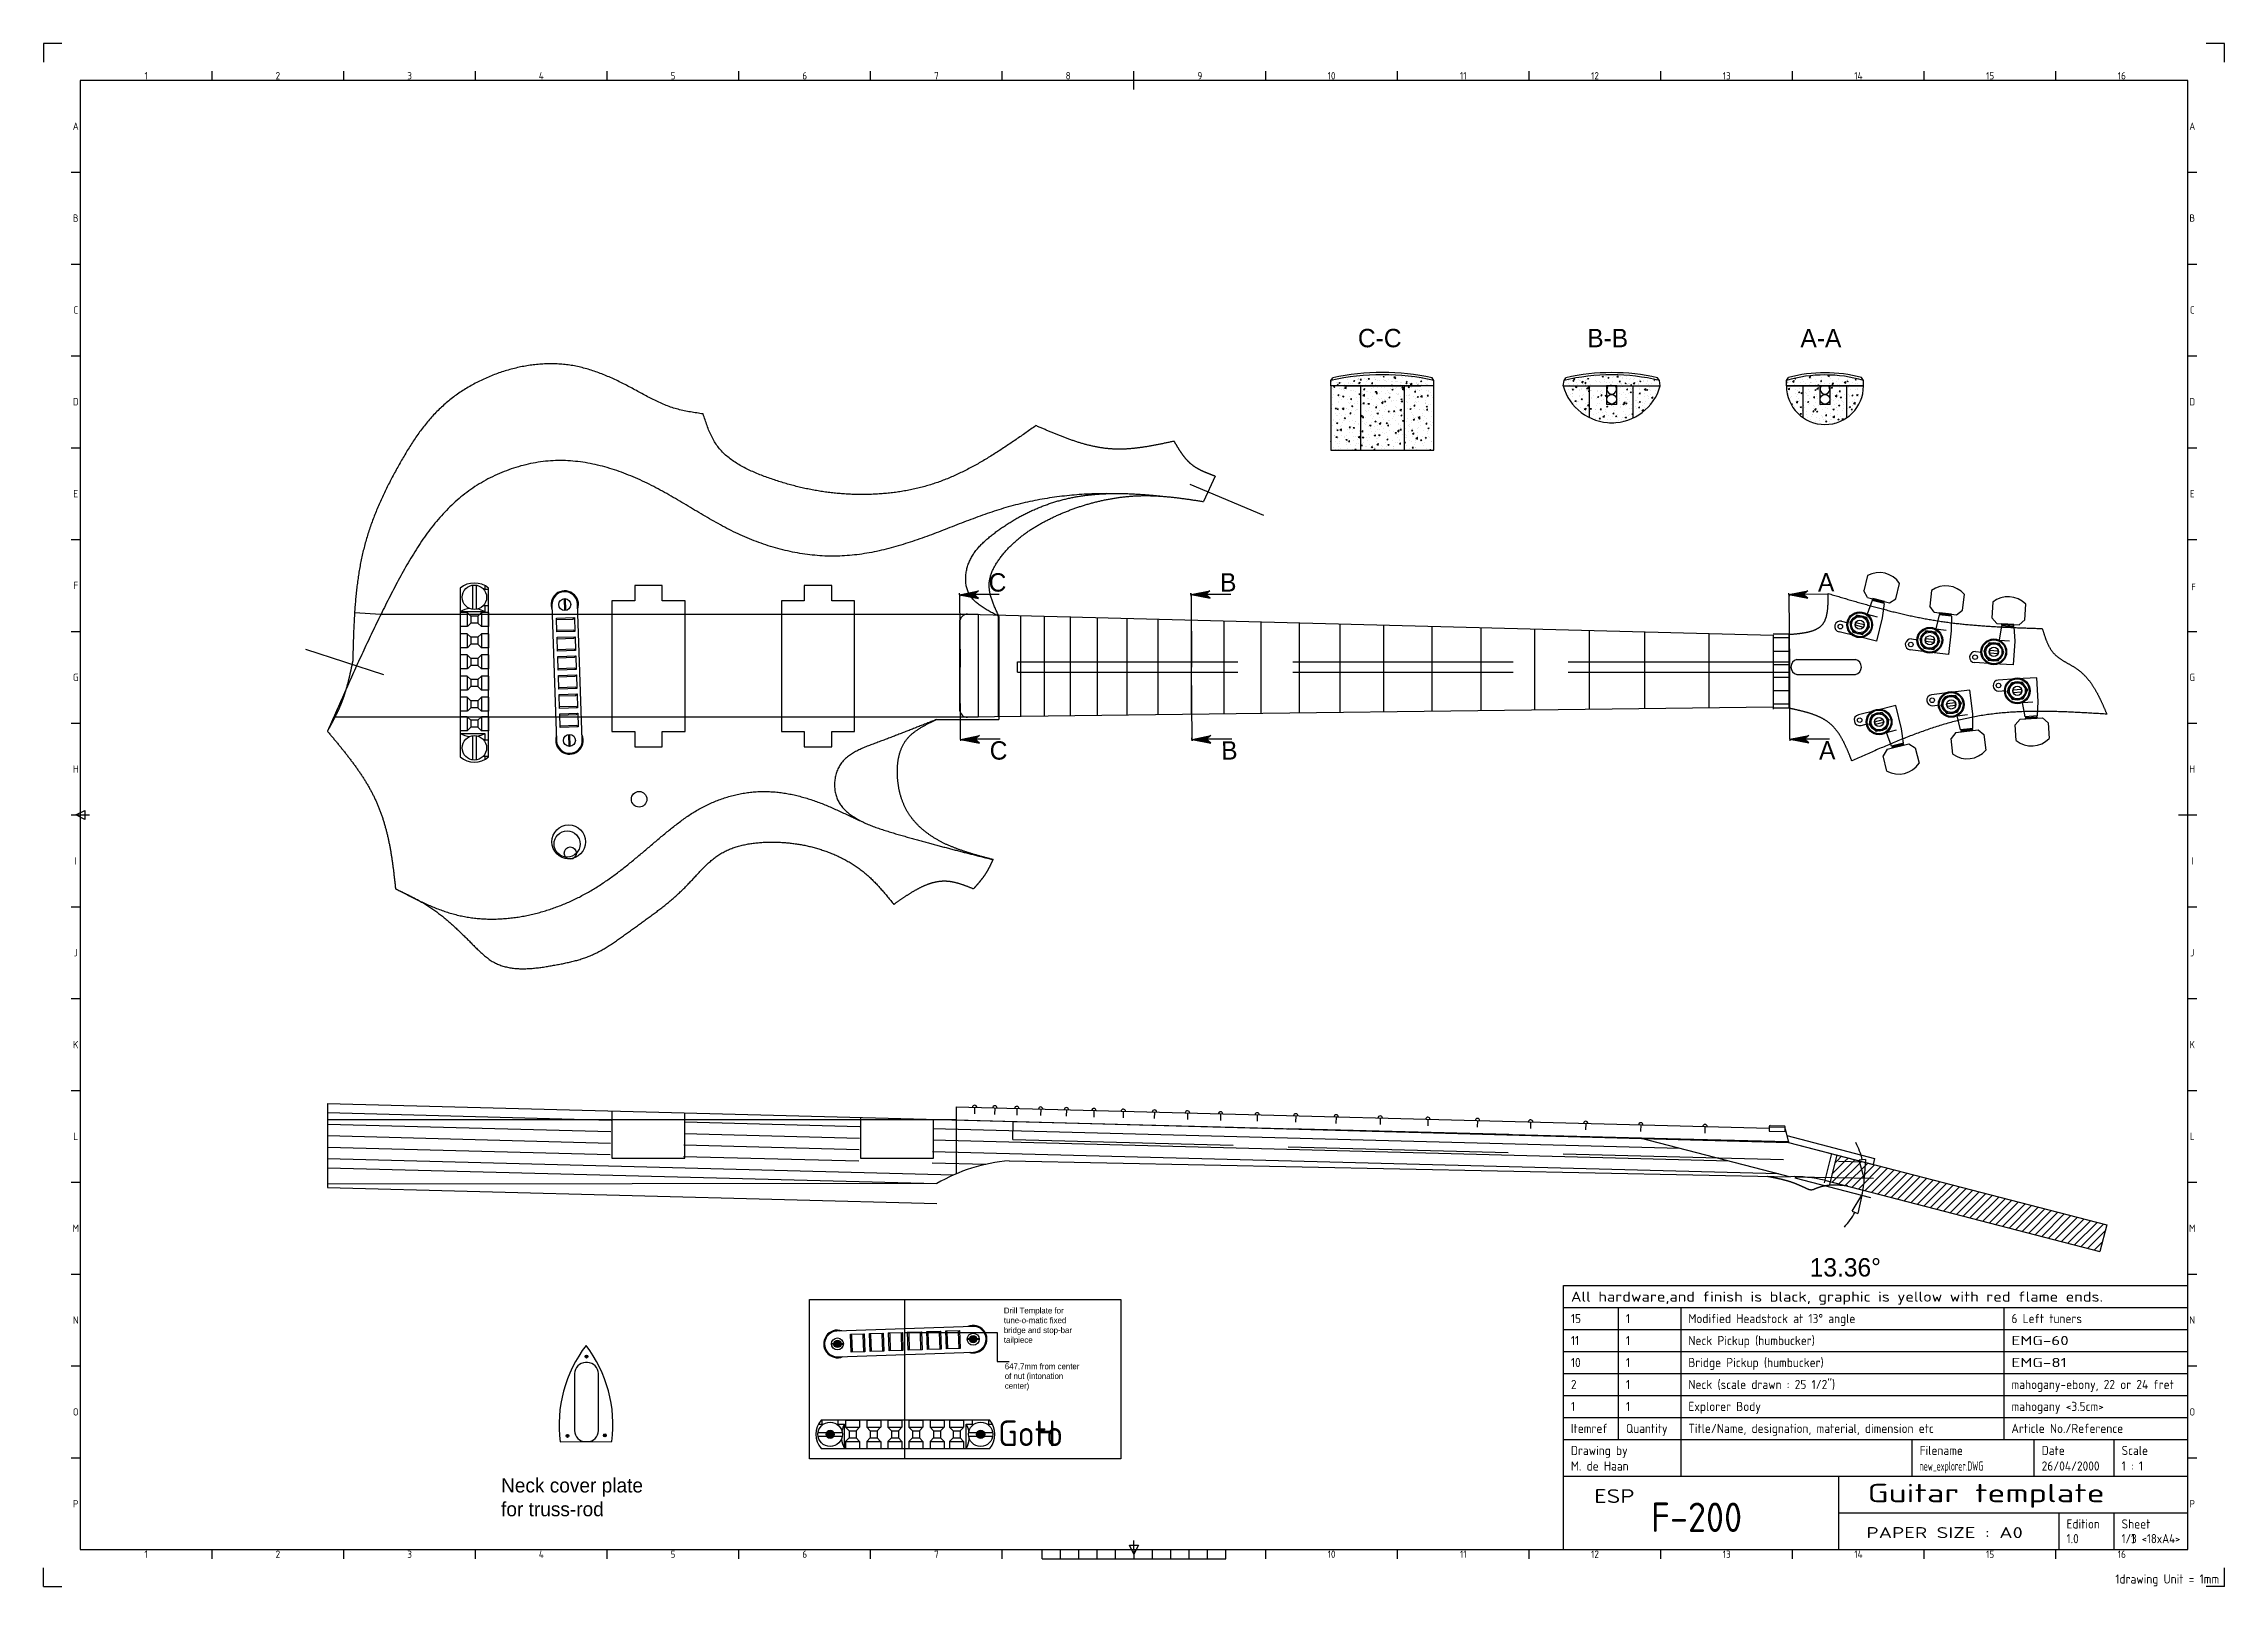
# Model space of a CAD drawing. Extents: x 0 to 1188, y 0 to 840.
import ezdxf
from ezdxf.enums import TextEntityAlignment as Align

# ---------------------------------------------------------------- set-up
doc = ezdxf.new("R2010")
doc.units = 0
doc.header["$LTSCALE"] = 10
doc.linetypes.add('ACAD_ISO02W100', pattern=[15, 12, -3])
doc.layers.get('0').update_dxf_attribs({"linetype": 'CONTINUOUS'})
doc.layers.get('DEFPOINTS').update_dxf_attribs({"linetype": 'CONTINUOUS'})
for name, color, linetype in [('A4_PRINTOUT_GRID', 7, 'CONTINUOUS'), ('BRIDGE_AND_TAILPIECE', 6, 'CONTINUOUS'), ('COVERPLATES', 5, 'CONTINUOUS'), ('EXP_OUTLINE_BODY', 3, 'CONTINUOUS'), ('FRAME025', 7, 'CONTINUOUS'), ('FRAME050', 6, 'CONTINUOUS'), ('FRAME070', 5, 'CONTINUOUS'), ('FRAME200', 8, 'CONTINUOUS'), ('FRETBOARD', 3, 'CONTINUOUS'), ('FRETS_22', 1, 'CONTINUOUS'), ('HATCH', 2, 'CONTINUOUS'), ('KEN_LAWRENCE_PEGHEAD', 7, 'CONTINUOUS'), ('NECK', 1, 'CONTINUOUS'), ('NUT', 4, 'CONTINUOUS'), ('PICKUP_CAVITY', 1, 'CONTINUOUS'), ('TRUSSROD', 4, 'CONTINUOUS'), ('TRUSSROD_COVER', 1, 'CONTINUOUS'), ('TUNERS', 4, 'CONTINUOUS')]:
    doc.layers.add(name, color=color, linetype=linetype)
doc.layers.get('A4_PRINTOUT_GRID').off()
doc.styles.add('ISOCP', font='isocp.shx')
doc.dimstyles.get("Standard").update_dxf_attribs({"dimtxt": 2.5, "dimasz": 2.5, "dimexe": 1.25, "dimexo": 0.625, "dimtad": 1, "dimcen": 2.5, "dimazin": 3, "dimtfac": 1, "dimtmove": 0, "dimatfit": 3})

msp = doc.modelspace()

# ---------------------------------------------------------------- texts
at = {"layer": 'COVERPLATES', "color": 7, "linetype": 'ACAD_ISO02W100'}
for s, p in [('Neck cover plate', (249.194, 51.117)), ('for truss-rod', (249.194, 38.177))]:
    msp.add_text(s, height=7.76416, dxfattribs=at).set_placement(p)
at = {"layer": 'EXP_OUTLINE_BODY', "style": 'ISOCP'}
msp.add_text('Goto', height=14.0243, dxfattribs=at).set_placement((520.034, 76.324))
at = {"layer": 'EXP_OUTLINE_BODY', "extrusion": (0, 0, -1), "style": 'ISOCP'}
msp.add_text('H', height=14.024, dxfattribs=at).set_placement((-551.418, 76.324))
at = {"layer": 'FRAME025', "style": 'ISOCP'}
for s, height, width, p in [('All hardware,and finish is black, graphic is yellow with red flame ends.', 5.5, 1.3, (832, 157.775)), ('EMG-60', 5, 1.5, (1072, 133.85)), ('EMG-81', 5, 1.5, (1072, 121.888)), ('new_explorer.DWG', 5, 0.55, (1022, 65.532)), ('1/1', 5, 0.95, (1132, 25.978))]:
    msp.add_text(s, height=height, dxfattribs=dict(at, width=width)).set_placement(p, align=Align.MIDDLE_LEFT)
for s, p in [('15', (832, 145.813)), ('1', (862, 145.813)), ('Modified Headstock at 13%%d angle', (896, 145.813)), ('6 Left tuners', (1072, 145.813)), ('11', (832, 133.85)), ('1', (862, 133.85)), ('Neck Pickup (humbucker)', (896, 133.85)), ('10', (832, 121.888)), ('1', (862, 121.888)), ('1', (862, 121.888)), ('Bridge Pickup (humbucker)', (896, 121.888)), ('Bridge ', (896, 121.888)), ('2', (832, 109.925)), ('1', (862, 109.925)), ('Neck (scale drawn : 25 1/2")', (896, 109.925)), ('mahogany-ebony, 22 or 24 fret', (1072, 109.925)), ('1', (832, 97.963)), ('1', (862, 97.963)), ('Explorer Body', (896, 97.963)), ('mahogany <3.5cm>', (1072, 97.963)), ('Itemref', (832, 86)), ('Quantity', (862, 86)), ('Quantity', (862, 86)), ('Title/Name, designation, material, dimension etc', (896, 86)), ('Title/Name, designation, material, dimension etc', (896, 86)), ('Article No./Reference', (1072, 86)), ('Drawing by', (832, 74)), ('Drawing by', (832, 74)), ('Filename', (1022, 74)), ('Filename', (1022, 74)), ('Date', (1088.457, 74)), ('Scale', (1132, 74)), ('Scale', (1132, 74)), ('M. de Haan', (832, 65.532)), ('26/04/2000', (1088.457, 65.532)), ('1 : 1', (1132, 65.532)), ('Edition', (1102, 34)), ('Edition', (1102, 34)), ('Sheet', (1132, 34)), ('Sheet', (1132, 34)), ('1.0', (1102, 25.978)), ('1drawing Unit = 1mm', (1128.605, 4.01))]:
    msp.add_text(s, height=5, dxfattribs=at).set_placement(p, align=Align.MIDDLE_LEFT)
at = {"layer": 'FRAME025', "color": 9, "style": 'ISOCP'}
msp.add_text('Article No./Reference', height=5, dxfattribs=at).set_placement((1072, 86), align=Align.MIDDLE_LEFT)
at = {"layer": 'FRAME025', "style": 'ISOCP', "width": 1.5}
msp.add_text('PAPER SIZE : A0', height=6, dxfattribs=at).set_placement((1035.6, 29.261), align=Align.MIDDLE)
at = {"layer": 'FRAME050', "style": 'ISOCP'}
for s, height, p in [('1', 4, (55.875, 822.5)), ('1', 4, (55.875, 822.5)), ('2', 4, (127.625, 822.5)), ('2', 4, (127.625, 822.5)), ('3', 4, (199.375, 822.5)), ('3', 4, (199.375, 822.5)), ('4', 4, (271.125, 822.5)), ('4', 4, (271.125, 822.5)), ('5', 4, (342.875, 822.5)), ('5', 4, (342.875, 822.5)), ('6', 4, (414.625, 822.5)), ('6', 4, (414.625, 822.5)), ('7', 4, (486.375, 822.5)), ('7', 4, (486.375, 822.5)), ('8', 4, (558.125, 822.5)), ('8', 4, (558.125, 822.5)), ('9', 4, (629.875, 822.5)), ('9', 4, (629.875, 822.5)), ('10', 4, (701.625, 822.5)), ('10', 4, (701.625, 822.5)), ('11', 4, (773.375, 822.5)), ('11', 4, (773.375, 822.5)), ('12', 4, (845.125, 822.5)), ('12', 4, (845.125, 822.5)), ('13', 4, (916.875, 822.5)), ('13', 4, (916.875, 822.5)), ('14', 4, (988.625, 822.5)), ('14', 4, (988.625, 822.5)), ('15', 4, (1060.375, 822.5)), ('15', 4, (1060.375, 822.5)), ('16', 4, (1132.125, 822.5)), ('16', 4, (1132.125, 822.5)), ('A', 4, (17.5, 795)), ('A', 4, (17.5, 795)), ('A', 4, (1170.5, 795)), ('A', 4, (1170.5, 795)), ('B', 4, (17.5, 745)), ('B', 4, (17.5, 745)), ('B', 4, (1170.5, 745)), ('B', 4, (1170.5, 745)), ('C', 4, (17.5, 695)), ('C', 4, (17.5, 695)), ('C', 4, (1170.5, 695)), ('C', 4, (1170.5, 695)), ('D', 4, (17.5, 645)), ('D', 4, (17.5, 645)), ('D', 4, (1170.5, 645)), ('D', 4, (1170.5, 645)), ('E', 4, (17.5, 595)), ('E', 4, (17.5, 595)), ('E', 4, (1170.5, 595)), ('E', 4, (1170.5, 595)), ('F', 4, (17.5, 545)), ('F', 4, (17.5, 545)), ('F', 3.6, (1171.188, 544.187)), ('G', 4, (17.5, 495)), ('G', 4, (17.5, 495)), ('G', 4, (1170.5, 495)), ('G', 4, (1170.5, 495)), ('H', 4, (17.5, 445)), ('H', 4, (17.5, 445)), ('H', 4, (1170.5, 445)), ('H', 4, (1170.5, 445)), ('I', 4, (17.5, 395)), ('I', 4, (17.5, 395)), ('I', 4, (1170.5, 395)), ('I', 4, (1170.5, 395)), ('J', 4, (17.5, 345)), ('J', 4, (17.5, 345)), ('J', 4, (1170.5, 345)), ('J', 4, (1170.5, 345)), ('K', 4, (17.5, 295)), ('K', 4, (17.5, 295)), ('K', 4, (1170.5, 295)), ('K', 4, (1170.5, 295)), ('L', 4, (17.5, 245)), ('L', 4, (17.5, 245)), ('L', 4, (1170.5, 245)), ('L', 4, (1170.5, 245)), ('M', 4, (17.5, 195)), ('M', 4, (17.5, 195)), ('M', 4, (1170.5, 195)), ('M', 4, (1170.5, 195)), ('N', 4, (17.5, 145)), ('N', 4, (17.5, 145)), ('N', 4, (1170.5, 145)), ('N', 4, (1170.5, 145)), ('O', 4, (17.5, 95)), ('O', 4, (17.5, 95)), ('O', 4, (1170.5, 95)), ('O', 4, (1170.5, 95)), ('P', 4, (17.5, 45)), ('P', 4, (17.5, 45)), ('F-200', 16, (900.475, 37.641)), ('P', 4, (1170.5, 45)), ('P', 4, (1170.5, 45)), ('1', 4, (55.875, 17.5)), ('1', 4, (55.875, 17.5)), ('2', 4, (127.625, 17.5)), ('2', 4, (127.625, 17.5)), ('3', 4, (199.375, 17.5)), ('3', 4, (199.375, 17.5)), ('4', 4, (271.125, 17.5)), ('4', 4, (271.125, 17.5)), ('5', 4, (342.875, 17.5)), ('5', 4, (342.875, 17.5)), ('6', 4, (414.625, 17.5)), ('6', 4, (414.625, 17.5)), ('7', 4, (486.375, 17.5)), ('7', 4, (486.375, 17.5)), ('10', 4, (701.625, 17.5)), ('10', 4, (701.625, 17.5)), ('11', 4, (773.375, 17.5)), ('11', 4, (773.375, 17.5)), ('12', 4, (845.125, 17.5)), ('12', 4, (845.125, 17.5)), ('13', 4, (916.875, 17.5)), ('13', 4, (916.875, 17.5)), ('14', 4, (988.625, 17.5)), ('14', 4, (988.625, 17.5)), ('15', 4, (1060.375, 17.5)), ('15', 4, (1060.375, 17.5)), ('16', 4, (1132.125, 17.5)), ('16', 4, (1132.125, 17.5))]:
    msp.add_text(s, height=height, dxfattribs=at).set_placement(p, align=Align.MIDDLE)
for s, height, width, p in [('ESP', 7.5, 1.4, (855.714, 49.165)), ('Guitar template', 10, 1.5, (1058.242, 49.316))]:
    msp.add_text(s, height=height, dxfattribs=dict(at, width=width)).set_placement(p, align=Align.MIDDLE)
at = {"layer": 'NECK'}
for s, p in [('C-C', (715.98, 674.676)), ('B-B', (840.889, 674.685)), ('A-A', (957.045, 674.676))]:
    msp.add_text(s, height=10, dxfattribs=at).set_placement(p)
for s, p in [('C', (514.826, 541.603)), ('B', (640.928, 541.626)), ('A', (966.618, 541.669))]:
    msp.add_text(s, height=10, rotation=0.375273, dxfattribs=at).set_placement(p)
at = {"layer": 'NECK', "text_generation_flag": 6}
for s, p in [('C', (515.425, 450.123)), ('B', (641.527, 450.145)), ('A', (967.217, 450.188))]:
    msp.add_text(s, height=10, rotation=180.375273, dxfattribs=at).set_placement(p)

# ---------------------------------------------------------------- blocks, each defined once
blk = doc.blocks.new('*U8')
at = {"layer": 'COVERPLATES', "linetype": 'CONTINUOUS'}
for points in [[(304.9, 82.2), (305.2, 81.7), (305.2, 82.8)], [(305.2, 82.8), (305.7, 81.4), (305.7, 83)], [(305.7, 81.4), (305.2, 82.8), (305.2, 81.7)], [(305.7, 83), (306.3, 81.7), (306.3, 82.8)], [(306.3, 81.7), (305.7, 83), (305.7, 81.4)], [(306.5, 82.2), (306.3, 82.8), (306.3, 81.7)]]:
    blk.add_solid(points, dxfattribs=at)
blk = doc.blocks.new('*U9')
at = {"layer": 'COVERPLATES', "linetype": 'CONTINUOUS'}
for points in [[(294.9, 125.1), (295.2, 124.5), (295.2, 125.7)], [(295.2, 125.7), (295.7, 124.3), (295.7, 125.9)], [(295.7, 124.3), (295.2, 125.7), (295.2, 124.5)], [(295.7, 125.9), (296.3, 124.5), (296.3, 125.7)], [(296.3, 124.5), (295.7, 125.9), (295.7, 124.3)], [(296.5, 125.1), (296.3, 125.7), (296.3, 124.5)]]:
    blk.add_solid(points, dxfattribs=at)
blk = doc.blocks.new('*U10')
at = {"layer": 'BRIDGE_AND_TAILPIECE', "linetype": 'CONTINUOUS'}
for points in [[(504.4, 134.6), (505, 133.2), (505, 136)], [(505, 136), (506.4, 132.6), (506.4, 136.6)], [(506.4, 132.6), (505, 136), (505, 133.2)], [(506.4, 136.6), (507.8, 133.2), (507.8, 136)], [(507.8, 133.2), (506.4, 136.6), (506.4, 132.6)], [(508.4, 134.6), (507.8, 136), (507.8, 133.2)]]:
    blk.add_solid(points, dxfattribs=at)
blk = doc.blocks.new('*U11')
at = {"layer": 'BRIDGE_AND_TAILPIECE', "linetype": 'CONTINUOUS'}
for points in [[(430.5, 132), (431, 130.6), (431, 133.4)], [(431, 133.4), (432.4, 130), (432.4, 134)], [(432.4, 130), (431, 133.4), (431, 130.6)], [(432.4, 134), (433.9, 130.6), (433.9, 133.4)], [(433.9, 130.6), (432.4, 134), (432.4, 130)], [(434.4, 132), (433.9, 133.4), (433.9, 130.6)]]:
    blk.add_solid(points, dxfattribs=at)
blk = doc.blocks.new('*U12')
at = {"layer": 'BRIDGE_AND_TAILPIECE', "linetype": 'CONTINUOUS'}
for points in [[(426.3, 82.8), (426.9, 81.2), (426.9, 84.3)], [(426.9, 84.3), (428.5, 80.6), (428.5, 85)], [(428.5, 80.6), (426.9, 84.3), (426.9, 81.2)], [(428.5, 85), (430, 81.2), (430, 84.3)], [(430, 81.2), (428.5, 85), (428.5, 80.6)], [(430.7, 82.8), (430, 84.3), (430, 81.2)]]:
    blk.add_solid(points, dxfattribs=at)
blk = doc.blocks.new('*U13')
at = {"layer": 'BRIDGE_AND_TAILPIECE', "linetype": 'CONTINUOUS'}
for points in [[(508.3, 82.8), (508.9, 81.2), (508.9, 84.3)], [(508.9, 84.3), (510.5, 80.6), (510.5, 85)], [(510.5, 80.6), (508.9, 84.3), (508.9, 81.2)], [(510.5, 85), (512, 81.2), (512, 84.3)], [(512, 81.2), (510.5, 85), (510.5, 80.6)], [(512.7, 82.8), (512, 84.3), (512, 81.2)]]:
    blk.add_solid(points, dxfattribs=at)
blk = doc.blocks.new('*U14')
at = {"layer": 'EXP_OUTLINE_BODY'}
for s, p in [('tune-o-matic fixed ', (523.1, 143.3)), ('Drill Template for ', (523.1, 148.6)), ('tailpiece', (523.1, 132.6)), ('bridge and stop-bar ', (523.1, 137.9))]:
    blk.add_text(s, height=3.2, dxfattribs=at).set_placement(p)
blk = doc.blocks.new('*U15')
at = {"layer": 'EXP_OUTLINE_BODY'}
for s, p in [('647,7mm from center ', (523.6, 118.2)), ('of nut (intonation ', (523.6, 112.9)), ('center)', (523.6, 107.6))]:
    blk.add_text(s, height=3.2, dxfattribs=at).set_placement(p)
blk = doc.blocks.new('*U16')
at = {"layer": 'NECK', "linetype": 'CONTINUOUS'}
for points in [[(954.7, 540), (961.1, 542.1), (950.8, 540)], [(954.7, 540), (950.8, 540), (961.1, 538)], [(954.7, 540), (958.6, 540.1), (961.1, 542.1)], [(954.7, 540), (961.1, 538), (958.6, 540.1)]]:
    blk.add_solid(points, dxfattribs=at)
blk = doc.blocks.new('*U17')
at = {"layer": 'NECK', "linetype": 'CONTINUOUS'}
for points in [[(955.2, 461.2), (961.6, 463.3), (951.3, 461.2)], [(955.2, 461.2), (959.1, 461.3), (961.6, 463.3)], [(955.2, 461.2), (951.3, 461.2), (961.6, 459.2)], [(955.2, 461.2), (961.6, 459.2), (959.1, 461.3)]]:
    blk.add_solid(points, dxfattribs=at)
blk = doc.blocks.new('*U18')
at = {"layer": 'NECK', "linetype": 'CONTINUOUS'}
for points in [[(629.5, 461.2), (635.9, 463.3), (625.6, 461.2)], [(629.5, 461.2), (625.6, 461.2), (635.9, 459.2)], [(629.5, 461.2), (633.4, 461.2), (635.9, 463.3)], [(629.5, 461.2), (635.9, 459.2), (633.4, 461.2)]]:
    blk.add_solid(points, dxfattribs=at)
blk = doc.blocks.new('*U19')
at = {"layer": 'NECK', "linetype": 'CONTINUOUS'}
for points in [[(503.4, 461.2), (509.8, 463.3), (499.5, 461.2)], [(503.4, 461.2), (499.5, 461.2), (509.8, 459.2)], [(503.4, 461.2), (507.3, 461.2), (509.8, 463.3)], [(503.4, 461.2), (509.8, 459.2), (507.3, 461.2)]]:
    blk.add_solid(points, dxfattribs=at)
blk = doc.blocks.new('*U20')
at = {"layer": 'NECK', "linetype": 'CONTINUOUS'}
for points in [[(502.9, 540), (509.3, 542.1), (499, 540)], [(502.9, 540), (499, 540), (509.3, 538)], [(502.9, 540), (506.8, 540), (509.3, 542.1)], [(502.9, 540), (509.3, 538), (506.8, 540)]]:
    blk.add_solid(points, dxfattribs=at)
blk = doc.blocks.new('*U21')
at = {"layer": 'NECK', "linetype": 'CONTINUOUS'}
for points in [[(629, 540), (635.4, 542.1), (625.1, 540)], [(629, 540), (625.1, 540), (635.4, 538)], [(629, 540), (632.9, 540), (635.4, 542.1)], [(629, 540), (635.4, 538), (632.9, 540)]]:
    blk.add_solid(points, dxfattribs=at)
blk = doc.blocks.new('_CLOSEDBLANK')
at = {"color": 0, "linetype": 'BYBLOCK'}
for p, q in [((-1, 0.17), (0, 0)), ((-1, 0.17), (-1, -0.17)), ((0, 0), (-1, -0.17))]:
    blk.add_line(p, q, dxfattribs=at)
blk = doc.blocks.new('*D4')
at = {"layer": 'DEFPOINTS', "color": 0}
for p in [(869.6, 244.3), (568.6, 230.7), (951.6, 223.1), (951.6, 223.1), (991.6, 219.1)]:
    blk.add_point(p, dxfattribs=at)
at = {"layer": 'NECK', "color": 0}
for p, q in [((954, 223), (996.8, 222.2)), ((954, 222.4), (995.3, 211.7))]:
    blk.add_line(p, q, dxfattribs=at)
for start, end in [(13.1464, 27.4278), (345.5, 358.8649), (316.9371, 331.2185)]:
    blk.add_arc((951.6, 223.1), 40.2, start, end, dxfattribs=at)
at = {"layer": 'NECK', "color": 0, "xscale": 10, "yscale": 10, "zscale": 10}
for p, rotation in [((991.8, 222.3), 276.0056361278955), ((990.5, 213), 68.3592703122491)]:
    blk.add_blockref('_CLOSEDBLANK', p, dxfattribs=dict(at, rotation=rotation))
at = {"color": 0}
blk.add_text('13.36%%d', height=10, dxfattribs=at).set_placement((962.1, 168.7))
blk = doc.blocks.new('A$C423D6CAD')
at = {"layer": 'FRAME070'}
blk.add_line((1168, 20), (1168, 820), dxfattribs=at)
blk.add_line((1168, 20), (1168, 820), dxfattribs=at)
at = {"layer": 'FRAME025', "style": 'ISOCP'}
blk.add_text('Sheet', height=5, dxfattribs=at).set_placement((1132, 34), align=Align.MIDDLE_LEFT)
blk.add_text('Sheet', height=5, dxfattribs=at).set_placement((1132, 34), align=Align.MIDDLE_LEFT)
at = {"layer": 'FRAME025', "style": 'ISOCP', "width": 0.95}
blk.add_text('1/3 <18xA4>', height=5, dxfattribs=at).set_placement((1132, 26), align=Align.MIDDLE_LEFT)
blk = doc.blocks.new('*U22')
at = {"layer": 'COVERPLATES', "linetype": 'CONTINUOUS'}
for points in [[(284.6, 81.9), (284.8, 81.3), (284.8, 82.5)], [(284.8, 82.5), (285.4, 81.1), (285.4, 82.7)], [(285.4, 81.1), (284.8, 82.5), (284.8, 81.3)], [(285.4, 82.7), (286, 81.3), (286, 82.5)], [(286, 81.3), (285.4, 82.7), (285.4, 81.1)], [(286.2, 81.9), (286, 82.5), (286, 81.3)]]:
    blk.add_solid(points, dxfattribs=at)
blk = doc.blocks.new('*X23')
at = {"color": 0}
for p, q in [((974.2, 224.4), (981.3, 231.5)), ((974.4, 220), (985.7, 231.3)), ((975.8, 230.5), (976.9, 231.6)), ((976.9, 231.6), (979.5, 234.2)), ((977.9, 219.1), (990.1, 231.2)), ((981.3, 231.5), (983.1, 233.2)), ((981.5, 218.2), (993.8, 230.5)), ((985.1, 217.2), (997.4, 229.6)), ((985.7, 231.3), (986.7, 232.3)), ((988.6, 216.3), (1000.9, 228.6)), ((990.1, 231.2), (990.2, 231.4)), ((992.2, 215.4), (1004.5, 227.7)), ((995.8, 214.5), (1008.1, 226.8)), ((999.3, 213.6), (1011.6, 225.9)), ((1002.9, 212.6), (1015.2, 224.9)), ((1006.5, 211.7), (1018.8, 224)), ((1010, 210.8), (1022.3, 223.1)), ((1013.6, 209.9), (1025.9, 222.2)), ((1017.2, 208.9), (1029.5, 221.3)), ((1020.7, 208), (1033, 220.3)), ((1024.3, 207.1), (1036.6, 219.4)), ((1027.9, 206.2), (1040.2, 218.5)), ((1031.4, 205.3), (1043.7, 217.6)), ((1035, 204.3), (1047.3, 216.6)), ((1038.6, 203.4), (1050.9, 215.7)), ((1042.1, 202.5), (1054.5, 214.8)), ((1045.7, 201.6), (1058, 213.9)), ((1049.3, 200.6), (1061.6, 213)), ((1052.8, 199.7), (1065.2, 212)), ((1056.4, 198.8), (1068.7, 211.1)), ((1060, 197.9), (1072.3, 210.2)), ((1063.5, 197), (1075.9, 209.3)), ((1067.1, 196), (1079.4, 208.3)), ((1070.7, 195.1), (1083, 207.4)), ((1074.2, 194.2), (1086.6, 206.5)), ((1077.8, 193.3), (1090.1, 205.6)), ((1081.4, 192.3), (1093.7, 204.6)), ((1085, 191.4), (1097.3, 203.7)), ((1088.5, 190.5), (1100.8, 202.8)), ((1092.1, 189.6), (1104.4, 201.9)), ((1095.7, 188.6), (1108, 201)), ((1099.2, 187.7), (1111.5, 200)), ((1102.8, 186.8), (1115.1, 199.1)), ((1106.4, 185.9), (1118.7, 198.2)), ((1109.9, 185), (1122.2, 197.3)), ((1113.5, 184), (1123.2, 193.7)), ((1117.1, 183.1), (1121.6, 187.6))]:
    blk.add_line(p, q, dxfattribs=at)

# ---------------------------------------------------------------- dimensions: what is measured, and where the dimension line sits
at = {"layer": 'NECK', "color": 3}
dim = msp.add_angular_dim_2l(base=(991.582, 219.15), line1=((869.628, 244.254), (951.55, 223.068)), line2=((568.588, 230.656), (951.55, 223.068)), dimstyle='Standard', override={"dimtad": 2, "dimtih": 0, "dimdec": 2, "dimblk1": 'CLOSEDBLANK', "dimblk2": 'CLOSEDBLANK', "dimsah": 1, "dimcen": -10, "dimadec": 2, "dimtdec": 2}, dxfattribs=at)
dim.commit()
dim.dimension.update_dxf_attribs({"geometry": '*D4', "text_midpoint": (977.304, 192.171), "dimtype": 130})

# ---------------------------------------------------------------- linework, layer by layer
at = {"color": 1}
for points in [[(359.253, 638.369, 0), (358.393, 638.497, 0), (357.532, 638.626, 0), (356.672, 638.757, 0), (355.813, 638.889, 0), (354.955, 639.024, 0), (354.098, 639.163, 0), (353.243, 639.306, 0), (352.389, 639.453, 0), (351.537, 639.607, 0), (350.688, 639.766, 0), (349.841, 639.933, 0), (348.996, 640.107, 0), (348.155, 640.289, 0), (347.317, 640.481, 0), (346.482, 640.682, 0), (345.651, 640.894, 0), (344.823, 641.117, 0), (344, 641.352, 0), (343.182, 641.599, 0), (342.368, 641.86, 0), (341.558, 642.132, 0), (340.752, 642.417, 0), (339.951, 642.713, 0), (339.153, 643.02, 0), (338.358, 643.338, 0), (337.567, 643.665, 0), (336.78, 644.002, 0), (335.995, 644.347, 0), (335.212, 644.701, 0), (334.433, 645.063, 0), (333.655, 645.432, 0), (332.88, 645.808, 0), (332.107, 646.19, 0), (331.335, 646.579, 0), (330.565, 646.972, 0), (329.796, 647.37, 0), (329.028, 647.772, 0), (328.261, 648.178, 0), (327.495, 648.588, 0), (326.729, 648.999, 0), (325.964, 649.414, 0), (325.199, 649.829, 0), (324.433, 650.246, 0), (323.667, 650.664, 0), (322.901, 651.081, 0), (322.134, 651.499, 0), (321.365, 651.915, 0), (320.596, 652.33, 0), (319.825, 652.743, 0), (319.053, 653.154, 0), (318.279, 653.561, 0), (317.503, 653.966, 0), (316.726, 654.366, 0), (315.946, 654.764, 0), (315.165, 655.157, 0), (314.382, 655.547, 0), (313.597, 655.932, 0), (312.81, 656.313, 0), (312.021, 656.689, 0), (311.231, 657.06, 0), (310.438, 657.427, 0), (309.644, 657.788, 0), (308.848, 658.143, 0), (308.05, 658.493, 0), (307.25, 658.837, 0), (306.448, 659.175, 0), (305.645, 659.507, 0), (304.839, 659.832, 0), (304.031, 660.151, 0), (303.222, 660.463, 0), (302.411, 660.767, 0), (301.598, 661.065, 0), (300.782, 661.354, 0), (299.965, 661.637, 0), (299.146, 661.911, 0), (298.325, 662.177, 0), (297.502, 662.435, 0), (296.677, 662.684, 0), (295.851, 662.925, 0), (295.022, 663.157, 0), (294.191, 663.379, 0), (293.358, 663.593, 0), (292.523, 663.796, 0), (291.687, 663.991, 0), (290.848, 664.175, 0), (290.007, 664.349, 0), (289.164, 664.512, 0), (288.32, 664.665, 0), (287.473, 664.808, 0), (286.624, 664.939, 0), (285.773, 665.06, 0), (284.921, 665.169, 0), (284.066, 665.268, 0), (283.21, 665.356, 0), (282.353, 665.433, 0), (281.494, 665.5, 0), (280.634, 665.556, 0), (279.772, 665.602, 0), (278.91, 665.638, 0), (278.046, 665.663, 0), (277.182, 665.678, 0), (276.316, 665.682, 0), (275.45, 665.677, 0), (274.584, 665.662, 0), (273.717, 665.637, 0), (272.85, 665.602, 0), (271.982, 665.557, 0), (271.115, 665.503, 0), (270.247, 665.439, 0), (269.379, 665.366, 0), (268.512, 665.283, 0), (267.645, 665.191, 0), (266.778, 665.09, 0), (265.912, 664.979, 0), (265.046, 664.859, 0), (264.181, 664.73, 0), (263.317, 664.593, 0), (262.454, 664.446, 0), (261.592, 664.291, 0), (260.731, 664.126, 0), (259.872, 663.954, 0), (259.013, 663.772, 0), (258.157, 663.582, 0), (257.301, 663.384, 0), (256.448, 663.177, 0), (255.596, 662.963, 0), (254.746, 662.74, 0), (253.899, 662.508, 0), (253.053, 662.269, 0), (252.209, 662.022, 0), (251.368, 661.767, 0), (250.53, 661.504, 0), (249.694, 661.233, 0), (248.86, 660.955, 0), (248.029, 660.669, 0), (247.201, 660.375, 0), (246.376, 660.074, 0), (245.554, 659.765, 0), (244.735, 659.449, 0), (243.919, 659.125, 0), (243.107, 658.793, 0), (242.297, 658.454, 0), (241.491, 658.108, 0), (240.689, 657.754, 0), (239.89, 657.393, 0), (239.095, 657.024, 0), (238.304, 656.648, 0), (237.516, 656.265, 0), (236.733, 655.874, 0), (235.953, 655.477, 0), (235.178, 655.072, 0), (234.406, 654.66, 0), (233.64, 654.24, 0), (232.877, 653.814, 0), (232.119, 653.381, 0), (231.366, 652.94, 0), (230.617, 652.492, 0), (229.873, 652.038, 0), (229.133, 651.576, 0), (228.399, 651.108, 0), (227.67, 650.633, 0), (226.945, 650.15, 0), (226.226, 649.661, 0), (225.512, 649.165, 0), (224.804, 648.663, 0), (224.101, 648.153, 0), (223.403, 647.637, 0), (222.711, 647.114, 0), (222.025, 646.585, 0), (221.345, 646.049, 0), (220.67, 645.506, 0), (220.001, 644.956, 0), (219.339, 644.401, 0), (218.682, 643.838, 0), (218.032, 643.269, 0), (217.388, 642.694, 0), (216.751, 642.112, 0), (216.12, 641.524, 0), (215.496, 640.93, 0), (214.878, 640.329, 0), (214.267, 639.722, 0), (213.663, 639.108, 0), (213.066, 638.489, 0), (212.475, 637.863, 0), (211.891, 637.231, 0), (211.313, 636.594, 0), (210.742, 635.951, 0), (210.177, 635.303, 0), (209.618, 634.649, 0), (209.065, 633.989, 0), (208.517, 633.325, 0), (207.976, 632.656, 0), (207.44, 631.982, 0), (206.909, 631.303, 0), (206.383, 630.619, 0), (205.863, 629.931, 0), (205.348, 629.239, 0), (204.838, 628.542, 0), (204.332, 627.842, 0), (203.831, 627.137, 0), (203.335, 626.429, 0), (202.843, 625.717, 0), (202.355, 625.001, 0), (201.871, 624.282, 0), (201.392, 623.56, 0), (200.916, 622.834, 0), (200.444, 622.106, 0), (199.976, 621.374, 0), (199.511, 620.64, 0), (199.05, 619.904, 0), (198.592, 619.164, 0), (198.136, 618.423, 0), (197.684, 617.679, 0), (197.235, 616.933, 0), (196.789, 616.185, 0), (196.345, 615.436, 0), (195.903, 614.685, 0), (195.464, 613.932, 0), (195.028, 613.177, 0), (194.593, 612.422, 0), (194.16, 611.665, 0), (193.73, 610.907, 0), (193.301, 610.147, 0), (192.875, 609.387, 0), (192.452, 608.625, 0), (192.03, 607.862, 0), (191.612, 607.097, 0), (191.195, 606.331, 0), (190.781, 605.565, 0), (190.37, 604.796, 0), (189.961, 604.027, 0), (189.555, 603.256, 0), (189.152, 602.484, 0), (188.752, 601.711, 0), (188.355, 600.937, 0), (187.96, 600.161, 0), (187.569, 599.384, 0), (187.18, 598.606, 0), (186.795, 597.827, 0), (186.413, 597.046, 0), (186.034, 596.264, 0), (185.658, 595.481, 0), (185.285, 594.696, 0), (184.916, 593.911, 0), (184.551, 593.124, 0), (184.189, 592.336, 0), (183.83, 591.546, 0), (183.475, 590.756, 0), (183.124, 589.964, 0), (182.776, 589.171, 0), (182.432, 588.376, 0), (182.093, 587.581, 0), (181.756, 586.784, 0), (181.424, 585.986, 0), (181.096, 585.187, 0), (180.772, 584.386, 0), (180.452, 583.584, 0), (180.136, 582.781, 0), (179.825, 581.977, 0), (179.517, 581.171, 0), (179.214, 580.365, 0), (178.916, 579.557, 0), (178.622, 578.747, 0), (178.332, 577.937, 0), (178.047, 577.125, 0), (177.766, 576.312, 0), (177.49, 575.498, 0), (177.219, 574.683, 0), (176.953, 573.866, 0), (176.691, 573.048, 0), (176.435, 572.229, 0), (176.183, 571.409, 0), (175.937, 570.587, 0), (175.695, 569.764, 0), (175.458, 568.94, 0), (175.227, 568.115, 0), (175.001, 567.288, 0), (174.78, 566.46, 0), (174.565, 565.632, 0), (174.355, 564.801, 0), (174.15, 563.97, 0), (173.95, 563.137, 0), (173.755, 562.304, 0), (173.565, 561.469, 0), (173.38, 560.633, 0), (173.2, 559.795, 0), (173.025, 558.957, 0), (172.855, 558.118, 0), (172.689, 557.277, 0), (172.527, 556.436, 0), (172.371, 555.594, 0), (172.218, 554.75, 0), (172.07, 553.906, 0), (171.926, 553.06, 0), (171.786, 552.214, 0), (171.651, 551.366, 0), (171.519, 550.518, 0), (171.392, 549.669, 0), (171.268, 548.819, 0), (171.148, 547.968, 0), (171.032, 547.116, 0), (170.92, 546.263, 0), (170.811, 545.409, 0), (170.706, 544.555, 0), (170.604, 543.7, 0), (170.505, 542.844, 0), (170.41, 541.987, 0), (170.318, 541.13, 0), (170.229, 540.272, 0), (170.144, 539.413, 0), (170.061, 538.553, 0), (169.981, 537.693, 0), (169.904, 536.832, 0), (169.83, 535.971, 0), (169.759, 535.109, 0), (169.69, 534.246, 0), (169.624, 533.382, 0), (169.56, 532.518, 0), (169.499, 531.654, 0), (169.44, 530.789, 0), (169.384, 529.923, 0), (169.329, 529.057, 0), (169.277, 528.191, 0), (169.227, 527.324, 0), (169.178, 526.456, 0), (169.132, 525.588, 0), (169.088, 524.72, 0), (169.045, 523.851, 0), (169.004, 522.982, 0), (168.964, 522.113, 0), (168.926, 521.243, 0), (168.89, 520.372, 0), (168.855, 519.502, 0), (168.821, 518.631, 0), (168.789, 517.76, 0), (168.758, 516.889, 0), (168.727, 516.017, 0), (168.698, 515.145, 0), (168.67, 514.273, 0), (168.643, 513.401, 0), (168.616, 512.528, 0), (168.59, 511.656, 0), (168.565, 510.783, 0), (168.541, 509.91, 0), (168.517, 509.037, 0), (168.493, 508.164, 0), (168.47, 507.29, 0), (168.447, 506.417, 0), (168.424, 505.544, 0), (168.402, 504.67, 0), (168.379, 503.797, 0)], [(540.583, 632.012, 0), (539.908, 631.536, 0), (539.233, 631.06, 0), (538.557, 630.585, 0), (537.882, 630.109, 0), (537.206, 629.635, 0), (536.53, 629.16, 0), (535.854, 628.686, 0), (535.178, 628.212, 0), (534.502, 627.739, 0), (533.825, 627.267, 0), (533.148, 626.795, 0), (532.471, 626.324, 0), (531.793, 625.854, 0), (531.115, 625.385, 0), (530.437, 624.916, 0), (529.758, 624.449, 0), (529.078, 623.984, 0), (528.398, 623.519, 0), (527.718, 623.055, 0), (527.037, 622.593, 0), (526.355, 622.133, 0), (525.673, 621.674, 0), (524.99, 621.216, 0), (524.306, 620.76, 0), (523.622, 620.306, 0), (522.937, 619.854, 0), (522.251, 619.404, 0), (521.564, 618.955, 0), (520.877, 618.509, 0), (520.188, 618.064, 0), (519.499, 617.622, 0), (518.808, 617.182, 0), (518.117, 616.744, 0), (517.425, 616.309, 0), (516.732, 615.876, 0), (516.037, 615.446, 0), (515.342, 615.018, 0), (514.645, 614.593, 0), (513.948, 614.17, 0), (513.249, 613.751, 0), (512.549, 613.334, 0), (511.847, 612.92, 0), (511.145, 612.51, 0), (510.441, 612.102, 0), (509.735, 611.698, 0), (509.029, 611.296, 0), (508.321, 610.898, 0), (507.611, 610.504, 0), (506.901, 610.113, 0), (506.188, 609.725, 0), (505.474, 609.341, 0), (504.759, 608.961, 0), (504.042, 608.584, 0), (503.323, 608.212, 0), (502.603, 607.843, 0), (501.881, 607.478, 0), (501.158, 607.117, 0), (500.433, 606.76, 0), (499.706, 606.408, 0), (498.977, 606.059, 0), (498.246, 605.715, 0), (497.514, 605.375, 0), (496.779, 605.04, 0), (496.043, 604.71, 0), (495.305, 604.384, 0), (494.565, 604.062, 0), (493.823, 603.746, 0), (493.078, 603.434, 0), (492.332, 603.127, 0), (491.584, 602.825, 0), (490.833, 602.528, 0), (490.081, 602.236, 0), (489.326, 601.949, 0), (488.569, 601.668, 0), (487.81, 601.392, 0), (487.048, 601.121, 0), (486.285, 600.856, 0), (485.519, 600.596, 0), (484.75, 600.342, 0), (483.979, 600.094, 0), (483.206, 599.851, 0), (482.431, 599.614, 0), (481.653, 599.383, 0), (480.873, 599.157, 0), (480.091, 598.937, 0), (479.307, 598.723, 0), (478.52, 598.514, 0), (477.732, 598.311, 0), (476.942, 598.113, 0), (476.15, 597.92, 0), (475.356, 597.734, 0), (474.561, 597.552, 0), (473.764, 597.376, 0), (472.965, 597.206, 0), (472.165, 597.041, 0), (471.363, 596.881, 0), (470.56, 596.727, 0), (469.755, 596.578, 0), (468.949, 596.434, 0), (468.142, 596.296, 0), (467.334, 596.163, 0), (466.524, 596.035, 0), (465.714, 595.912, 0), (464.902, 595.795, 0), (464.089, 595.683, 0), (463.276, 595.576, 0), (462.461, 595.474, 0), (461.646, 595.377, 0), (460.83, 595.285, 0), (460.014, 595.199, 0), (459.197, 595.117, 0), (458.379, 595.041, 0), (457.56, 594.969, 0), (456.742, 594.902, 0), (455.923, 594.841, 0), (455.103, 594.784, 0), (454.283, 594.733, 0), (453.464, 594.686, 0), (452.643, 594.644, 0), (451.823, 594.607, 0), (451.003, 594.575, 0), (450.183, 594.547, 0), (449.363, 594.525, 0), (448.543, 594.507, 0), (447.723, 594.494, 0), (446.904, 594.486, 0), (446.084, 594.482, 0), (445.266, 594.483, 0), (444.447, 594.489, 0), (443.629, 594.499, 0), (442.812, 594.514, 0), (441.995, 594.534, 0), (441.179, 594.558, 0), (440.364, 594.587, 0), (439.549, 594.62, 0), (438.735, 594.658, 0), (437.922, 594.7, 0), (437.111, 594.747, 0), (436.3, 594.798, 0), (435.49, 594.854, 0), (434.681, 594.914, 0), (433.874, 594.978, 0), (433.067, 595.047, 0), (432.262, 595.12, 0), (431.458, 595.198, 0), (430.655, 595.28, 0), (429.853, 595.366, 0), (429.052, 595.457, 0), (428.252, 595.552, 0), (427.453, 595.652, 0), (426.654, 595.755, 0), (425.857, 595.864, 0), (425.06, 595.976, 0), (424.264, 596.093, 0), (423.468, 596.215, 0), (422.674, 596.341, 0), (421.88, 596.471, 0), (421.086, 596.606, 0), (420.293, 596.745, 0), (419.501, 596.888, 0), (418.709, 597.036, 0), (417.917, 597.188, 0), (417.126, 597.345, 0), (416.335, 597.506, 0), (415.545, 597.671, 0), (414.755, 597.841, 0), (413.965, 598.015, 0), (413.175, 598.194, 0), (412.385, 598.377, 0), (411.596, 598.564, 0), (410.806, 598.756, 0), (410.017, 598.953, 0), (409.227, 599.153, 0), (408.438, 599.358, 0), (407.648, 599.568, 0), (406.859, 599.782, 0), (406.069, 600, 0), (405.279, 600.223, 0), (404.489, 600.45, 0), (403.698, 600.681, 0), (402.907, 600.917, 0), (402.116, 601.158, 0), (401.325, 601.402, 0), (400.533, 601.651, 0), (399.74, 601.905, 0), (398.947, 602.163, 0), (398.154, 602.426, 0), (397.36, 602.692, 0), (396.565, 602.964, 0), (395.77, 603.239, 0), (394.974, 603.519, 0), (394.177, 603.804, 0), (393.38, 604.093, 0), (392.584, 604.388, 0), (391.788, 604.687, 0), (390.994, 604.992, 0), (390.201, 605.302, 0), (389.41, 605.618, 0), (388.622, 605.94, 0), (387.836, 606.268, 0), (387.054, 606.603, 0), (386.275, 606.944, 0), (385.501, 607.292, 0), (384.731, 607.647, 0), (383.966, 608.009, 0), (383.207, 608.379, 0), (382.454, 608.756, 0), (381.706, 609.141, 0), (380.966, 609.534, 0), (380.233, 609.936, 0), (379.507, 610.346, 0), (378.789, 610.764, 0), (378.08, 611.191, 0), (377.38, 611.628, 0), (376.689, 612.074, 0), (376.007, 612.529, 0), (375.336, 612.994, 0), (374.675, 613.469, 0), (374.026, 613.954, 0), (373.387, 614.449, 0), (372.761, 614.955, 0), (372.147, 615.472, 0), (371.546, 615.999, 0), (370.957, 616.538, 0), (370.383, 617.088, 0), (369.822, 617.65, 0), (369.276, 618.223, 0), (368.745, 618.809, 0), (368.228, 619.406, 0), (367.728, 620.016, 0), (367.244, 620.639, 0), (366.776, 621.275, 0), (366.325, 621.923, 0), (365.891, 622.584, 0), (365.472, 623.257, 0), (365.069, 623.942, 0), (364.679, 624.638, 0), (364.304, 625.344, 0), (363.941, 626.059, 0), (363.589, 626.784, 0), (363.25, 627.518, 0), (362.92, 628.259, 0), (362.601, 629.008, 0), (362.29, 629.764, 0), (361.988, 630.526, 0), (361.693, 631.294, 0), (361.405, 632.067, 0), (361.123, 632.845, 0), (360.846, 633.627, 0), (360.574, 634.412, 0), (360.305, 635.2, 0), (360.039, 635.99, 0), (359.776, 636.782, 0), (359.514, 637.575, 0), (359.253, 638.369, 0)], [(615.872, 623.535, 0), (615.385, 623.429, 0), (614.898, 623.324, 0), (614.41, 623.219, 0), (613.923, 623.114, 0), (613.436, 623.009, 0), (612.948, 622.905, 0), (612.461, 622.8, 0), (611.974, 622.697, 0), (611.487, 622.593, 0), (611, 622.49, 0), (610.512, 622.388, 0), (610.025, 622.286, 0), (609.538, 622.185, 0), (609.051, 622.085, 0), (608.565, 621.986, 0), (608.078, 621.887, 0), (607.591, 621.789, 0), (607.105, 621.692, 0), (606.618, 621.596, 0), (606.132, 621.501, 0), (605.645, 621.407, 0), (605.159, 621.315, 0), (604.673, 621.223, 0), (604.187, 621.133, 0), (603.701, 621.044, 0), (603.215, 620.957, 0), (602.729, 620.87, 0), (602.244, 620.786, 0), (601.758, 620.703, 0), (601.273, 620.621, 0), (600.788, 620.541, 0), (600.303, 620.463, 0), (599.818, 620.387, 0), (599.333, 620.312, 0), (598.849, 620.239, 0), (598.365, 620.169, 0), (597.88, 620.1, 0), (597.396, 620.033, 0), (596.913, 619.968, 0), (596.429, 619.906, 0), (595.946, 619.845, 0), (595.462, 619.787, 0), (594.979, 619.731, 0), (594.496, 619.677, 0), (594.014, 619.626, 0), (593.531, 619.578, 0), (593.049, 619.531, 0), (592.567, 619.488, 0), (592.086, 619.447, 0), (591.604, 619.409, 0), (591.123, 619.373, 0), (590.642, 619.34, 0), (590.161, 619.31, 0), (589.68, 619.283, 0), (589.2, 619.259, 0), (588.72, 619.238, 0), (588.24, 619.22, 0), (587.761, 619.206, 0), (587.282, 619.194, 0), (586.803, 619.185, 0), (586.324, 619.18, 0), (585.846, 619.178, 0), (585.368, 619.18, 0), (584.89, 619.185, 0), (584.413, 619.193, 0), (583.936, 619.206, 0), (583.459, 619.221, 0), (582.982, 619.241, 0), (582.506, 619.264, 0), (582.03, 619.29, 0), (581.555, 619.321, 0), (581.08, 619.356, 0), (580.605, 619.394, 0), (580.13, 619.436, 0), (579.656, 619.481, 0), (579.182, 619.531, 0), (578.709, 619.583, 0), (578.235, 619.64, 0), (577.763, 619.7, 0), (577.29, 619.763, 0), (576.818, 619.83, 0), (576.346, 619.9, 0), (575.874, 619.974, 0), (575.402, 620.05, 0), (574.931, 620.13, 0), (574.46, 620.213, 0), (573.99, 620.3, 0), (573.519, 620.389, 0), (573.049, 620.482, 0), (572.579, 620.577, 0), (572.11, 620.676, 0), (571.64, 620.778, 0), (571.171, 620.882, 0), (570.703, 620.989, 0), (570.234, 621.099, 0), (569.766, 621.212, 0), (569.298, 621.328, 0), (568.83, 621.446, 0), (568.362, 621.567, 0), (567.895, 621.69, 0), (567.428, 621.816, 0), (566.961, 621.945, 0), (566.494, 622.076, 0), (566.027, 622.209, 0), (565.561, 622.345, 0), (565.095, 622.483, 0), (564.629, 622.624, 0), (564.163, 622.766, 0), (563.698, 622.911, 0), (563.232, 623.058, 0), (562.767, 623.207, 0), (562.302, 623.359, 0), (561.837, 623.512, 0), (561.373, 623.667, 0), (560.908, 623.824, 0), (560.444, 623.983, 0), (559.98, 624.144, 0), (559.516, 624.307, 0), (559.052, 624.472, 0), (558.588, 624.638, 0), (558.125, 624.806, 0), (557.662, 624.976, 0), (557.198, 625.147, 0), (556.735, 625.32, 0), (556.272, 625.494, 0), (555.809, 625.67, 0), (555.347, 625.847, 0), (554.884, 626.025, 0), (554.422, 626.205, 0), (553.959, 626.386, 0), (553.497, 626.569, 0), (553.035, 626.753, 0), (552.573, 626.937, 0), (552.111, 627.123, 0), (551.649, 627.31, 0), (551.187, 627.499, 0), (550.726, 627.688, 0), (550.264, 627.878, 0), (549.803, 628.069, 0), (549.341, 628.26, 0), (548.88, 628.453, 0), (548.418, 628.646, 0), (547.957, 628.841, 0), (547.496, 629.035, 0), (547.035, 629.231, 0), (546.574, 629.427, 0), (546.113, 629.624, 0), (545.652, 629.821, 0), (545.191, 630.018, 0), (544.73, 630.217, 0), (544.269, 630.415, 0), (543.808, 630.614, 0), (543.348, 630.813, 0), (542.887, 631.012, 0), (542.426, 631.212, 0), (541.965, 631.412, 0), (541.505, 631.612, 0), (541.044, 631.811, 0), (540.583, 632.012, 0)], [(638.141, 604.461, 0), (637.958, 604.53, 0), (637.776, 604.599, 0), (637.593, 604.668, 0), (637.41, 604.737, 0), (637.228, 604.806, 0), (637.046, 604.875, 0), (636.863, 604.944, 0), (636.681, 605.014, 0), (636.499, 605.083, 0), (636.317, 605.153, 0), (636.135, 605.223, 0), (635.953, 605.293, 0), (635.772, 605.363, 0), (635.59, 605.433, 0), (635.409, 605.504, 0), (635.228, 605.575, 0), (635.047, 605.646, 0), (634.867, 605.718, 0), (634.687, 605.789, 0), (634.507, 605.862, 0), (634.327, 605.934, 0), (634.148, 606.007, 0), (633.968, 606.08, 0), (633.79, 606.153, 0), (633.611, 606.227, 0), (633.433, 606.302, 0), (633.255, 606.376, 0), (633.078, 606.452, 0), (632.901, 606.527, 0), (632.725, 606.604, 0), (632.549, 606.68, 0), (632.373, 606.758, 0), (632.198, 606.835, 0), (632.023, 606.914, 0), (631.848, 606.993, 0), (631.675, 607.072, 0), (631.501, 607.152, 0), (631.329, 607.233, 0), (631.156, 607.314, 0), (630.985, 607.396, 0), (630.813, 607.479, 0), (630.643, 607.562, 0), (630.473, 607.646, 0), (630.303, 607.731, 0), (630.135, 607.817, 0), (629.967, 607.903, 0), (629.799, 607.99, 0), (629.632, 608.078, 0), (629.466, 608.166, 0), (629.301, 608.256, 0), (629.136, 608.346, 0), (628.972, 608.437, 0), (628.808, 608.529, 0), (628.646, 608.622, 0), (628.484, 608.716, 0), (628.323, 608.811, 0), (628.163, 608.907, 0), (628.003, 609.003, 0), (627.845, 609.101, 0), (627.687, 609.2, 0), (627.53, 609.299, 0), (627.374, 609.4, 0), (627.218, 609.502, 0), (627.064, 609.604, 0), (626.91, 609.708, 0), (626.758, 609.813, 0), (626.606, 609.919, 0), (626.455, 610.026, 0), (626.306, 610.135, 0), (626.157, 610.244, 0), (626.009, 610.355, 0), (625.862, 610.467, 0), (625.716, 610.58, 0), (625.572, 610.694, 0), (625.428, 610.809, 0), (625.285, 610.926, 0), (625.143, 611.044, 0), (625.003, 611.163, 0), (624.863, 611.284, 0), (624.724, 611.406, 0), (624.587, 611.528, 0), (624.45, 611.652, 0), (624.314, 611.778, 0), (624.18, 611.904, 0), (624.046, 612.031, 0), (623.913, 612.16, 0), (623.781, 612.29, 0), (623.65, 612.42, 0), (623.52, 612.552, 0), (623.391, 612.685, 0), (623.262, 612.819, 0), (623.135, 612.954, 0), (623.008, 613.09, 0), (622.882, 613.227, 0), (622.757, 613.365, 0), (622.633, 613.504, 0), (622.509, 613.643, 0), (622.386, 613.784, 0), (622.264, 613.926, 0), (622.143, 614.068, 0), (622.023, 614.212, 0), (621.903, 614.356, 0), (621.784, 614.501, 0), (621.666, 614.647, 0), (621.548, 614.794, 0), (621.431, 614.942, 0), (621.315, 615.09, 0), (621.199, 615.239, 0), (621.084, 615.389, 0), (620.97, 615.54, 0), (620.856, 615.692, 0), (620.743, 615.844, 0), (620.63, 615.997, 0), (620.518, 616.15, 0), (620.407, 616.305, 0), (620.296, 616.46, 0), (620.186, 616.615, 0), (620.076, 616.771, 0), (619.967, 616.928, 0), (619.858, 617.086, 0), (619.749, 617.244, 0), (619.642, 617.402, 0), (619.534, 617.561, 0), (619.427, 617.721, 0), (619.321, 617.881, 0), (619.215, 618.042, 0), (619.109, 618.203, 0), (619.004, 618.365, 0), (618.899, 618.527, 0), (618.795, 618.69, 0), (618.691, 618.853, 0), (618.587, 619.016, 0), (618.483, 619.18, 0), (618.38, 619.345, 0), (618.277, 619.509, 0), (618.175, 619.674, 0), (618.073, 619.84, 0), (617.971, 620.005, 0), (617.869, 620.171, 0), (617.768, 620.338, 0), (617.667, 620.504, 0), (617.566, 620.671, 0), (617.465, 620.838, 0), (617.365, 621.005, 0), (617.264, 621.173, 0), (617.164, 621.341, 0), (617.064, 621.509, 0), (616.964, 621.677, 0), (616.864, 621.845, 0), (616.765, 622.014, 0), (616.665, 622.182, 0), (616.566, 622.351, 0), (616.467, 622.52, 0), (616.368, 622.689, 0), (616.268, 622.858, 0), (616.169, 623.027, 0), (616.07, 623.196, 0), (615.971, 623.365, 0), (615.872, 623.535, 0)], [(579.099, 594.966, 0), (577.744, 594.96, 0), (576.39, 594.946, 0), (575.034, 594.923, 0), (573.679, 594.891, 0), (572.324, 594.851, 0), (570.968, 594.802, 0), (569.612, 594.744, 0), (568.257, 594.678, 0), (566.902, 594.603, 0), (565.547, 594.519, 0), (564.192, 594.426, 0), (562.838, 594.324, 0), (561.485, 594.214, 0), (560.132, 594.094, 0), (558.78, 593.966, 0), (557.429, 593.828, 0), (556.079, 593.682, 0), (554.73, 593.526, 0), (553.382, 593.362, 0), (552.036, 593.188, 0), (550.691, 593.005, 0), (549.347, 592.813, 0), (548.005, 592.612, 0), (546.665, 592.401, 0), (545.327, 592.181, 0), (543.99, 591.952, 0), (542.655, 591.714, 0), (541.323, 591.466, 0), (539.992, 591.209, 0), (538.664, 590.942, 0), (537.338, 590.666, 0), (536.015, 590.38, 0), (534.694, 590.085, 0), (533.375, 589.781, 0), (532.06, 589.466, 0), (530.747, 589.142, 0), (529.438, 588.809, 0), (528.131, 588.466, 0), (526.828, 588.113, 0), (525.527, 587.75, 0), (524.23, 587.378, 0), (522.937, 586.996, 0), (521.646, 586.604, 0), (520.359, 586.204, 0), (519.074, 585.796, 0), (517.792, 585.379, 0), (516.513, 584.955, 0), (515.236, 584.524, 0), (513.961, 584.086, 0), (512.689, 583.641, 0), (511.418, 583.191, 0), (510.149, 582.736, 0), (508.882, 582.275, 0), (507.616, 581.809, 0), (506.351, 581.34, 0), (505.087, 580.866, 0), (503.825, 580.389, 0), (502.563, 579.909, 0), (501.302, 579.427, 0), (500.041, 578.942, 0), (498.78, 578.456, 0), (497.52, 577.968, 0), (496.26, 577.48, 0), (494.999, 576.991, 0), (493.739, 576.502, 0), (492.478, 576.013, 0), (491.216, 575.525, 0), (489.953, 575.038, 0), (488.689, 574.553, 0), (487.425, 574.07, 0), (486.159, 573.589, 0), (484.891, 573.111, 0), (483.622, 572.636, 0), (482.351, 572.165, 0), (481.079, 571.699, 0), (479.804, 571.236, 0), (478.527, 570.779, 0), (477.247, 570.327, 0), (475.965, 569.88, 0), (474.681, 569.44, 0), (473.393, 569.007, 0), (472.103, 568.58, 0), (470.81, 568.161, 0), (469.514, 567.749, 0), (468.216, 567.346, 0), (466.915, 566.951, 0), (465.611, 566.565, 0), (464.305, 566.189, 0), (462.997, 565.822, 0), (461.686, 565.465, 0), (460.372, 565.119, 0), (459.056, 564.783, 0), (457.738, 564.459, 0), (456.418, 564.146, 0), (455.095, 563.846, 0), (453.771, 563.557, 0), (452.444, 563.282, 0), (451.115, 563.019, 0), (449.784, 562.771, 0), (448.451, 562.536, 0), (447.116, 562.315, 0), (445.779, 562.109, 0), (444.44, 561.919, 0), (443.1, 561.743, 0), (441.758, 561.584, 0), (440.414, 561.441, 0), (439.068, 561.314, 0), (437.721, 561.205, 0), (436.372, 561.113, 0), (435.021, 561.039, 0), (433.669, 560.982, 0), (432.316, 560.945, 0), (430.961, 560.925, 0), (429.606, 560.923, 0), (428.25, 560.939, 0), (426.893, 560.972, 0), (425.536, 561.023, 0), (424.18, 561.091, 0), (422.823, 561.176, 0), (421.466, 561.278, 0), (420.11, 561.397, 0), (418.755, 561.532, 0), (417.401, 561.684, 0), (416.048, 561.852, 0), (414.696, 562.036, 0), (413.346, 562.237, 0), (411.998, 562.453, 0), (410.652, 562.684, 0), (409.308, 562.931, 0), (407.967, 563.194, 0), (406.628, 563.472, 0), (405.292, 563.764, 0), (403.96, 564.072, 0), (402.63, 564.394, 0), (401.305, 564.73, 0), (399.982, 565.081, 0), (398.664, 565.446, 0), (397.35, 565.826, 0), (396.041, 566.219, 0), (394.736, 566.625, 0), (393.435, 567.046, 0), (392.14, 567.479, 0), (390.85, 567.926, 0), (389.566, 568.386, 0), (388.287, 568.859, 0), (387.014, 569.344, 0), (385.747, 569.843, 0), (384.486, 570.353, 0), (383.232, 570.876, 0), (381.984, 571.411, 0), (380.744, 571.958, 0), (379.51, 572.516, 0), (378.283, 573.085, 0), (377.062, 573.665, 0), (375.846, 574.256, 0), (374.637, 574.855, 0), (373.433, 575.465, 0), (372.234, 576.082, 0), (371.039, 576.708, 0), (369.849, 577.342, 0), (368.664, 577.983, 0), (367.482, 578.63, 0), (366.303, 579.284, 0), (365.128, 579.944, 0), (363.956, 580.609, 0), (362.787, 581.28, 0), (361.62, 581.954, 0), (360.455, 582.632, 0), (359.291, 583.314, 0), (358.129, 583.999, 0), (356.969, 584.686, 0), (355.809, 585.375, 0), (354.65, 586.066, 0), (353.491, 586.757, 0), (352.333, 587.45, 0), (351.173, 588.142, 0), (350.014, 588.834, 0), (348.853, 589.525, 0), (347.691, 590.215, 0), (346.528, 590.902, 0), (345.363, 591.588, 0), (344.196, 592.271, 0), (343.027, 592.95, 0), (341.855, 593.626, 0), (340.679, 594.297, 0), (339.501, 594.964, 0), (338.319, 595.626, 0), (337.134, 596.281, 0), (335.944, 596.931, 0), (334.749, 597.574, 0), (333.55, 598.21, 0), (332.346, 598.839, 0), (331.137, 599.459, 0), (329.922, 600.071, 0), (328.701, 600.673, 0), (327.474, 601.267, 0), (326.24, 601.85, 0), (325, 602.423, 0), (323.754, 602.985, 0), (322.502, 603.536, 0), (321.243, 604.076, 0), (319.98, 604.603, 0), (318.71, 605.118, 0), (317.436, 605.621, 0), (316.156, 606.111, 0), (314.871, 606.587, 0), (313.581, 607.049, 0), (312.286, 607.497, 0), (310.987, 607.93, 0), (309.683, 608.349, 0), (308.375, 608.752, 0), (307.063, 609.139, 0), (305.747, 609.51, 0), (304.428, 609.865, 0), (303.105, 610.202, 0), (301.778, 610.522, 0), (300.448, 610.825, 0), (299.115, 611.11, 0), (297.779, 611.376, 0), (296.441, 611.623, 0), (295.099, 611.851, 0), (293.756, 612.059, 0), (292.41, 612.247, 0), (291.061, 612.415, 0), (289.711, 612.562, 0), (288.359, 612.688, 0), (287.006, 612.793, 0), (285.651, 612.875, 0), (284.295, 612.935, 0), (282.937, 612.973, 0), (281.579, 612.987, 0), (280.22, 612.978, 0), (278.86, 612.945, 0), (277.499, 612.888, 0), (276.139, 612.807, 0), (274.779, 612.701, 0), (273.419, 612.572, 0), (272.061, 612.42, 0), (270.704, 612.244, 0), (269.349, 612.046, 0), (267.997, 611.824, 0), (266.647, 611.58, 0), (265.301, 611.314, 0), (263.957, 611.026, 0), (262.618, 610.715, 0), (261.284, 610.383, 0), (259.954, 610.03, 0), (258.629, 609.655, 0), (257.31, 609.259, 0), (255.997, 608.843, 0), (254.69, 608.405, 0), (253.39, 607.948, 0), (252.098, 607.47, 0), (250.813, 606.973, 0), (249.536, 606.455, 0), (248.268, 605.919, 0), (247.008, 605.363, 0), (245.758, 604.788, 0), (244.518, 604.194, 0), (243.287, 603.582, 0), (242.067, 602.951, 0), (240.858, 602.302, 0), (239.661, 601.635, 0), (238.475, 600.951, 0), (237.301, 600.249, 0), (236.14, 599.529, 0), (234.992, 598.793, 0), (233.857, 598.04, 0), (232.736, 597.27, 0), (231.629, 596.484, 0), (230.537, 595.682, 0), (229.459, 594.864, 0), (228.396, 594.03, 0), (227.348, 593.181, 0), (226.313, 592.317, 0), (225.292, 591.439, 0), (224.285, 590.546, 0), (223.291, 589.639, 0), (222.311, 588.718, 0), (221.343, 587.784, 0), (220.389, 586.836, 0), (219.446, 585.876, 0), (218.516, 584.903, 0), (217.598, 583.918, 0), (216.692, 582.921, 0), (215.797, 581.912, 0), (214.914, 580.892, 0), (214.042, 579.861, 0), (213.18, 578.819, 0), (212.33, 577.767, 0), (211.489, 576.704, 0), (210.659, 575.632, 0), (209.839, 574.551, 0), (209.029, 573.46, 0), (208.228, 572.36, 0), (207.437, 571.252, 0), (206.654, 570.135, 0), (205.881, 569.01, 0), (205.116, 567.878, 0), (204.359, 566.738, 0), (203.61, 565.591, 0), (202.87, 564.438, 0), (202.137, 563.277, 0), (201.411, 562.111, 0), (200.693, 560.939, 0), (199.982, 559.761, 0), (199.278, 558.578, 0), (198.58, 557.39, 0), (197.888, 556.198, 0), (197.203, 555.001, 0), (196.523, 553.8, 0), (195.849, 552.595, 0), (195.18, 551.387, 0), (194.517, 550.176, 0), (193.859, 548.962, 0), (193.205, 547.745, 0), (192.555, 546.527, 0), (191.91, 545.306, 0), (191.27, 544.084, 0), (190.632, 542.86, 0), (189.999, 541.635, 0), (189.368, 540.41, 0), (188.741, 539.184, 0), (188.117, 537.958, 0), (187.496, 536.733, 0), (186.877, 535.507, 0), (186.261, 534.281, 0), (185.647, 533.055, 0), (185.037, 531.829, 0), (184.428, 530.604, 0), (183.823, 529.378, 0), (183.219, 528.152, 0), (182.618, 526.926, 0), (182.02, 525.701, 0), (181.424, 524.475, 0), (180.83, 523.249, 0), (180.238, 522.024, 0), (179.648, 520.798, 0), (179.061, 519.572, 0), (178.475, 518.347, 0), (177.892, 517.121, 0), (177.31, 515.895, 0), (176.731, 514.67, 0), (176.153, 513.444, 0), (175.578, 512.219, 0), (175.004, 510.993, 0), (174.431, 509.767, 0), (173.861, 508.542, 0), (173.292, 507.316, 0), (172.725, 506.091, 0), (172.159, 504.865, 0), (171.595, 503.64, 0), (171.032, 502.414, 0), (170.47, 501.189, 0), (169.911, 499.963, 0), (169.352, 498.738, 0), (168.794, 497.512, 0), (168.238, 496.287, 0), (167.683, 495.061, 0), (167.129, 493.836, 0), (166.577, 492.61, 0), (166.025, 491.385, 0), (165.474, 490.159, 0), (164.924, 488.934, 0), (164.375, 487.708, 0), (163.827, 486.483, 0), (163.28, 485.257, 0), (162.734, 484.032, 0), (162.188, 482.806, 0), (161.643, 481.581, 0), (161.098, 480.355, 0), (160.554, 479.13, 0), (160.011, 477.905, 0), (159.468, 476.679, 0), (158.925, 475.454, 0), (158.383, 474.228, 0), (157.841, 473.003, 0), (157.299, 471.777, 0), (156.758, 470.552, 0), (156.217, 469.327, 0), (155.676, 468.101, 0), (155.135, 466.876, 0), (154.594, 465.65, 0)], [(520.435, 528.168, 0), (519.836, 528.473, 0), (519.237, 528.778, 0), (518.639, 529.084, 0), (518.043, 529.39, 0), (517.449, 529.699, 0), (516.858, 530.009, 0), (516.271, 530.321, 0), (515.688, 530.636, 0), (515.11, 530.954, 0), (514.537, 531.275, 0), (513.97, 531.599, 0), (513.409, 531.928, 0), (512.856, 532.261, 0), (512.31, 532.599, 0), (511.773, 532.942, 0), (511.244, 533.29, 0), (510.725, 533.645, 0), (510.217, 534.005, 0), (509.718, 534.372, 0), (509.232, 534.746, 0), (508.756, 535.127, 0), (508.294, 535.516, 0), (507.844, 535.912, 0), (507.409, 536.318, 0), (506.987, 536.732, 0), (506.58, 537.155, 0), (506.189, 537.587, 0), (505.814, 538.03, 0), (505.455, 538.482, 0), (505.114, 538.945, 0), (504.79, 539.419, 0), (504.485, 539.905, 0), (504.199, 540.402, 0), (503.932, 540.911, 0), (503.685, 541.432, 0), (503.46, 541.966, 0), (503.255, 542.513, 0), (503.072, 543.072, 0), (502.909, 543.643, 0), (502.767, 544.223, 0), (502.645, 544.813, 0), (502.542, 545.411, 0), (502.459, 546.017, 0), (502.396, 546.629, 0), (502.351, 547.247, 0), (502.325, 547.869, 0), (502.317, 548.494, 0), (502.327, 549.123, 0), (502.355, 549.753, 0), (502.401, 550.384, 0), (502.463, 551.015, 0), (502.542, 551.644, 0), (502.638, 552.272, 0), (502.75, 552.897, 0), (502.878, 553.518, 0), (503.021, 554.134, 0), (503.18, 554.744, 0), (503.353, 555.347, 0), (503.542, 555.943, 0), (503.744, 556.53, 0), (503.961, 557.11, 0), (504.192, 557.681, 0), (504.435, 558.245, 0), (504.692, 558.8, 0), (504.962, 559.349, 0), (505.244, 559.89, 0), (505.538, 560.423, 0), (505.843, 560.95, 0), (506.16, 561.47, 0), (506.489, 561.982, 0), (506.827, 562.488, 0), (507.176, 562.987, 0), (507.536, 563.48, 0), (507.904, 563.967, 0), (508.283, 564.447, 0), (508.67, 564.921, 0), (509.066, 565.39, 0), (509.47, 565.852, 0), (509.883, 566.309, 0), (510.303, 566.76, 0), (510.73, 567.206, 0), (511.165, 567.647, 0), (511.606, 568.083, 0), (512.054, 568.513, 0), (512.507, 568.939, 0), (512.967, 569.36, 0), (513.431, 569.777, 0), (513.901, 570.189, 0), (514.375, 570.597, 0), (514.854, 571.001, 0), (515.337, 571.4, 0), (515.824, 571.796, 0), (516.314, 572.188, 0), (516.807, 572.577, 0), (517.302, 572.961, 0), (517.8, 573.343, 0), (518.3, 573.721, 0), (518.802, 574.097, 0), (519.306, 574.469, 0), (519.811, 574.838, 0), (520.318, 575.204, 0), (520.826, 575.567, 0), (521.336, 575.927, 0), (521.848, 576.284, 0), (522.361, 576.637, 0), (522.876, 576.987, 0), (523.393, 577.335, 0), (523.911, 577.679, 0), (524.43, 578.02, 0), (524.951, 578.357, 0), (525.474, 578.692, 0), (525.998, 579.023, 0), (526.523, 579.352, 0), (527.05, 579.676, 0), (527.579, 579.998, 0), (528.108, 580.317, 0), (528.64, 580.632, 0), (529.172, 580.944, 0), (529.706, 581.252, 0), (530.241, 581.558, 0), (530.778, 581.86, 0), (531.316, 582.159, 0), (531.855, 582.454, 0), (532.396, 582.747, 0), (532.938, 583.036, 0), (533.481, 583.321, 0), (534.025, 583.603, 0), (534.571, 583.882, 0), (535.117, 584.158, 0), (535.666, 584.43, 0), (536.215, 584.699, 0), (536.765, 584.964, 0), (537.317, 585.226, 0), (537.869, 585.485, 0), (538.423, 585.74, 0), (538.978, 585.992, 0), (539.534, 586.24, 0), (540.091, 586.485, 0), (540.649, 586.726, 0), (541.208, 586.964, 0), (541.769, 587.198, 0), (542.33, 587.429, 0), (542.892, 587.657, 0), (543.455, 587.881, 0), (544.02, 588.101, 0), (544.585, 588.318, 0), (545.151, 588.532, 0), (545.718, 588.742, 0), (546.286, 588.948, 0), (546.855, 589.151, 0), (547.424, 589.35, 0), (547.995, 589.546, 0), (548.566, 589.738, 0), (549.139, 589.926, 0), (549.712, 590.111, 0), (550.286, 590.292, 0), (550.86, 590.47, 0), (551.436, 590.644, 0), (552.012, 590.814, 0), (552.589, 590.981, 0), (553.166, 591.144, 0), (553.745, 591.304, 0), (554.324, 591.459, 0), (554.903, 591.611, 0), (555.484, 591.76, 0), (556.065, 591.904, 0), (556.646, 592.045, 0), (557.229, 592.182, 0), (557.812, 592.316, 0), (558.395, 592.446, 0), (558.979, 592.573, 0), (559.564, 592.696, 0), (560.149, 592.815, 0), (560.735, 592.931, 0), (561.322, 593.044, 0), (561.909, 593.153, 0), (562.497, 593.259, 0), (563.085, 593.361, 0), (563.674, 593.46, 0), (564.264, 593.556, 0), (564.854, 593.649, 0), (565.445, 593.738, 0), (566.036, 593.824, 0), (566.628, 593.907, 0), (567.22, 593.987, 0), (567.813, 594.064, 0), (568.406, 594.138, 0), (569, 594.208, 0), (569.595, 594.276, 0), (570.19, 594.34, 0), (570.785, 594.402, 0), (571.381, 594.46, 0), (571.978, 594.516, 0), (572.575, 594.569, 0), (573.172, 594.619, 0), (573.77, 594.666, 0), (574.369, 594.711, 0), (574.968, 594.752, 0), (575.567, 594.791, 0), (576.167, 594.827, 0), (576.768, 594.861, 0), (577.368, 594.892, 0), (577.97, 594.92, 0), (578.571, 594.946, 0), (579.174, 594.969, 0), (579.776, 594.99, 0), (580.379, 595.008, 0), (580.983, 595.024, 0), (581.587, 595.037, 0), (582.191, 595.048, 0), (582.796, 595.056, 0), (583.401, 595.062, 0), (584.007, 595.066, 0), (584.613, 595.067, 0), (585.219, 595.067, 0), (585.826, 595.064, 0), (586.433, 595.059, 0), (587.041, 595.051, 0), (587.649, 595.042, 0), (588.257, 595.03, 0), (588.866, 595.016, 0), (589.475, 595.001, 0), (590.084, 594.983, 0), (590.694, 594.963, 0), (591.304, 594.941, 0), (591.914, 594.918, 0), (592.525, 594.892, 0), (593.136, 594.865, 0), (593.747, 594.836, 0), (594.359, 594.805, 0), (594.971, 594.772, 0), (595.583, 594.737, 0), (596.196, 594.701, 0), (596.809, 594.663, 0), (597.422, 594.623, 0), (598.035, 594.581, 0), (598.649, 594.539, 0), (599.263, 594.494, 0), (599.877, 594.448, 0), (600.492, 594.4, 0), (601.107, 594.351, 0), (601.722, 594.301, 0), (602.337, 594.249, 0), (602.953, 594.195, 0), (603.569, 594.14, 0), (604.185, 594.084, 0), (604.801, 594.027, 0), (605.417, 593.968, 0), (606.034, 593.908, 0), (606.651, 593.847, 0), (607.268, 593.784, 0), (607.886, 593.721, 0), (608.503, 593.656, 0), (609.121, 593.59, 0), (609.739, 593.523, 0)], [(520.435, 528.168, 0), (520.191, 528.684, 0), (519.947, 529.199, 0), (519.705, 529.715, 0), (519.463, 530.23, 0), (519.224, 530.746, 0), (518.986, 531.261, 0), (518.752, 531.776, 0), (518.52, 532.292, 0), (518.292, 532.807, 0), (518.069, 533.322, 0), (517.849, 533.837, 0), (517.635, 534.352, 0), (517.426, 534.867, 0), (517.223, 535.381, 0), (517.027, 535.896, 0), (516.837, 536.41, 0), (516.655, 536.924, 0), (516.48, 537.438, 0), (516.314, 537.952, 0), (516.156, 538.466, 0), (516.007, 538.979, 0), (515.867, 539.493, 0), (515.738, 540.006, 0), (515.619, 540.518, 0), (515.511, 541.031, 0), (515.415, 541.543, 0), (515.33, 542.055, 0), (515.257, 542.567, 0), (515.197, 543.078, 0), (515.151, 543.59, 0), (515.118, 544.101, 0), (515.099, 544.611, 0), (515.094, 545.121, 0), (515.105, 545.631, 0), (515.131, 546.141, 0), (515.172, 546.65, 0), (515.23, 547.159, 0), (515.302, 547.667, 0), (515.39, 548.175, 0), (515.491, 548.681, 0), (515.607, 549.187, 0), (515.737, 549.692, 0), (515.88, 550.195, 0), (516.036, 550.698, 0), (516.205, 551.198, 0), (516.386, 551.698, 0), (516.578, 552.195, 0), (516.783, 552.691, 0), (516.998, 553.186, 0), (517.224, 553.678, 0), (517.461, 554.168, 0), (517.707, 554.656, 0), (517.963, 555.141, 0), (518.229, 555.624, 0), (518.503, 556.105, 0), (518.786, 556.582, 0), (519.077, 557.057, 0), (519.376, 557.53, 0), (519.682, 557.999, 0), (519.996, 558.465, 0), (520.316, 558.927, 0), (520.642, 559.386, 0), (520.974, 559.842, 0), (521.312, 560.294, 0), (521.655, 560.743, 0), (522.003, 561.187, 0), (522.355, 561.628, 0), (522.711, 562.064, 0), (523.071, 562.497, 0), (523.435, 562.925, 0), (523.801, 563.348, 0), (524.17, 563.767, 0), (524.542, 564.182, 0), (524.917, 564.592, 0), (525.294, 564.998, 0), (525.674, 565.4, 0), (526.056, 565.797, 0), (526.442, 566.19, 0), (526.829, 566.579, 0), (527.22, 566.964, 0), (527.613, 567.344, 0), (528.008, 567.721, 0), (528.406, 568.094, 0), (528.806, 568.462, 0), (529.209, 568.827, 0), (529.614, 569.188, 0), (530.021, 569.545, 0), (530.431, 569.898, 0), (530.843, 570.248, 0), (531.257, 570.593, 0), (531.674, 570.936, 0), (532.093, 571.274, 0), (532.514, 571.609, 0), (532.937, 571.94, 0), (533.362, 572.268, 0), (533.79, 572.592, 0), (534.219, 572.913, 0), (534.651, 573.231, 0), (535.085, 573.545, 0), (535.52, 573.856, 0), (535.958, 574.164, 0), (536.398, 574.468, 0), (536.839, 574.769, 0), (537.283, 575.068, 0), (537.728, 575.363, 0), (538.175, 575.655, 0), (538.624, 575.944, 0), (539.075, 576.23, 0), (539.528, 576.513, 0), (539.982, 576.794, 0), (540.438, 577.071, 0), (540.896, 577.346, 0), (541.355, 577.618, 0), (541.816, 577.887, 0), (542.279, 578.154, 0), (542.743, 578.418, 0), (543.209, 578.679, 0), (543.677, 578.938, 0), (544.145, 579.194, 0), (544.616, 579.448, 0), (545.088, 579.7, 0), (545.561, 579.949, 0), (546.035, 580.196, 0), (546.511, 580.441, 0), (546.989, 580.683, 0), (547.467, 580.923, 0), (547.947, 581.161, 0), (548.428, 581.397, 0), (548.911, 581.631, 0), (549.394, 581.863, 0), (549.879, 582.093, 0), (550.365, 582.321, 0), (550.852, 582.547, 0), (551.341, 582.771, 0), (551.83, 582.993, 0), (552.32, 583.213, 0), (552.812, 583.431, 0), (553.304, 583.647, 0), (553.798, 583.861, 0), (554.293, 584.074, 0), (554.788, 584.284, 0), (555.285, 584.492, 0), (555.783, 584.698, 0), (556.281, 584.903, 0), (556.781, 585.105, 0), (557.282, 585.305, 0), (557.783, 585.503, 0), (558.286, 585.699, 0), (558.789, 585.893, 0), (559.294, 586.085, 0), (559.799, 586.275, 0), (560.305, 586.462, 0), (560.812, 586.648, 0), (561.32, 586.831, 0), (561.829, 587.013, 0), (562.338, 587.192, 0), (562.849, 587.369, 0), (563.36, 587.544, 0), (563.872, 587.717, 0), (564.385, 587.887, 0), (564.898, 588.056, 0), (565.413, 588.222, 0), (565.928, 588.386, 0), (566.443, 588.548, 0), (566.96, 588.707, 0), (567.477, 588.865, 0), (567.995, 589.02, 0), (568.514, 589.173, 0), (569.033, 589.324, 0), (569.553, 589.472, 0), (570.073, 589.618, 0), (570.594, 589.762, 0), (571.116, 589.903, 0), (571.638, 590.043, 0), (572.161, 590.18, 0), (572.685, 590.314, 0), (573.209, 590.447, 0), (573.734, 590.576, 0), (574.259, 590.704, 0), (574.784, 590.829, 0), (575.311, 590.952, 0), (575.837, 591.073, 0), (576.364, 591.191, 0), (576.892, 591.307, 0), (577.42, 591.42, 0), (577.949, 591.531, 0), (578.478, 591.64, 0), (579.007, 591.746, 0), (579.537, 591.849, 0), (580.067, 591.951, 0), (580.598, 592.05, 0), (581.128, 592.146, 0), (581.66, 592.24, 0), (582.191, 592.331, 0), (582.723, 592.42, 0), (583.255, 592.506, 0), (583.788, 592.59, 0), (584.321, 592.672, 0), (584.854, 592.75, 0), (585.387, 592.827, 0), (585.921, 592.901, 0), (586.455, 592.972, 0), (586.989, 593.04, 0), (587.523, 593.106, 0), (588.058, 593.17, 0), (588.592, 593.231, 0), (589.127, 593.289, 0), (589.662, 593.345, 0), (590.197, 593.398, 0), (590.732, 593.448, 0), (591.268, 593.496, 0), (591.803, 593.541, 0), (592.339, 593.584, 0), (592.874, 593.624, 0), (593.41, 593.661, 0), (593.946, 593.695, 0), (594.482, 593.727, 0), (595.017, 593.756, 0), (595.553, 593.783, 0), (596.089, 593.807, 0), (596.625, 593.827, 0), (597.161, 593.846, 0), (597.696, 593.861, 0), (598.232, 593.874, 0), (598.768, 593.884, 0), (599.303, 593.891, 0), (599.839, 593.896, 0), (600.374, 593.898, 0), (600.91, 593.897, 0), (601.445, 593.893, 0), (601.98, 593.887, 0), (602.515, 593.879, 0), (603.049, 593.867, 0), (603.584, 593.853, 0), (604.119, 593.837, 0), (604.653, 593.818, 0), (605.187, 593.797, 0), (605.721, 593.773, 0), (606.255, 593.747, 0), (606.789, 593.719, 0), (607.323, 593.689, 0), (607.856, 593.656, 0), (608.39, 593.621, 0), (608.923, 593.584, 0), (609.456, 593.545, 0), (609.989, 593.504, 0), (610.522, 593.461, 0), (611.055, 593.416, 0), (611.588, 593.369, 0), (612.12, 593.321, 0), (612.653, 593.27, 0), (613.185, 593.218, 0), (613.718, 593.165, 0), (614.25, 593.109, 0), (614.782, 593.053, 0), (615.314, 592.994, 0), (615.846, 592.934, 0), (616.378, 592.873, 0), (616.91, 592.81, 0), (617.441, 592.746, 0), (617.973, 592.681, 0), (618.505, 592.614, 0), (619.036, 592.546, 0), (619.567, 592.477, 0), (620.099, 592.407, 0), (620.63, 592.336, 0), (621.161, 592.264, 0), (621.693, 592.191, 0), (622.224, 592.117, 0), (622.755, 592.043, 0), (623.286, 591.967, 0), (623.817, 591.891, 0), (624.348, 591.814, 0), (624.879, 591.736, 0), (625.41, 591.657, 0), (625.94, 591.579, 0), (626.471, 591.499, 0), (627.002, 591.419, 0), (627.533, 591.339, 0), (628.064, 591.258, 0), (628.594, 591.177, 0), (629.125, 591.096, 0), (629.656, 591.014, 0), (630.186, 590.932, 0), (630.717, 590.85, 0), (631.248, 590.768, 0), (631.778, 590.686, 0)], [(950.957, 518.343, 0), (951.22, 518.365, 0), (951.483, 518.388, 0), (951.747, 518.41, 0), (952.01, 518.433, 0), (952.272, 518.456, 0), (952.535, 518.479, 0), (952.798, 518.502, 0), (953.06, 518.526, 0), (953.321, 518.55, 0), (953.583, 518.574, 0), (953.844, 518.598, 0), (954.105, 518.623, 0), (954.365, 518.648, 0), (954.624, 518.674, 0), (954.883, 518.7, 0), (955.142, 518.727, 0), (955.4, 518.755, 0), (955.657, 518.783, 0), (955.913, 518.811, 0), (956.169, 518.841, 0), (956.424, 518.871, 0), (956.678, 518.902, 0), (956.931, 518.933, 0), (957.183, 518.966, 0), (957.434, 518.999, 0), (957.685, 519.034, 0), (957.934, 519.069, 0), (958.182, 519.105, 0), (958.429, 519.142, 0), (958.675, 519.18, 0), (958.919, 519.22, 0), (959.163, 519.26, 0), (959.405, 519.302, 0), (959.646, 519.344, 0), (959.885, 519.389, 0), (960.123, 519.434, 0), (960.36, 519.48, 0), (960.595, 519.528, 0), (960.829, 519.578, 0), (961.061, 519.628, 0), (961.291, 519.68, 0), (961.52, 519.734, 0), (961.747, 519.789, 0), (961.973, 519.846, 0), (962.196, 519.904, 0), (962.418, 519.964, 0), (962.638, 520.026, 0), (962.856, 520.089, 0), (963.073, 520.154, 0), (963.287, 520.221, 0), (963.499, 520.29, 0), (963.709, 520.36, 0), (963.918, 520.432, 0), (964.124, 520.507, 0), (964.327, 520.583, 0), (964.529, 520.661, 0), (964.729, 520.741, 0), (964.926, 520.823, 0), (965.121, 520.908, 0), (965.313, 520.994, 0), (965.503, 521.083, 0), (965.691, 521.174, 0), (965.876, 521.267, 0), (966.059, 521.362, 0), (966.239, 521.46, 0), (966.416, 521.56, 0), (966.591, 521.663, 0), (966.763, 521.768, 0), (966.933, 521.875, 0), (967.099, 521.985, 0), (967.263, 522.097, 0), (967.424, 522.212, 0), (967.582, 522.33, 0), (967.738, 522.45, 0), (967.89, 522.573, 0), (968.039, 522.698, 0), (968.186, 522.826, 0), (968.329, 522.958, 0), (968.469, 523.091, 0), (968.606, 523.228, 0), (968.739, 523.368, 0), (968.87, 523.51, 0), (968.997, 523.656, 0), (969.121, 523.805, 0), (969.242, 523.956, 0), (969.359, 524.11, 0), (969.473, 524.268, 0), (969.584, 524.428, 0), (969.692, 524.591, 0), (969.797, 524.756, 0), (969.899, 524.925, 0), (969.998, 525.096, 0), (970.094, 525.27, 0), (970.187, 525.446, 0), (970.278, 525.625, 0), (970.365, 525.806, 0), (970.45, 525.99, 0), (970.532, 526.176, 0), (970.612, 526.365, 0), (970.689, 526.556, 0), (970.763, 526.749, 0), (970.835, 526.945, 0), (970.904, 527.143, 0), (970.971, 527.343, 0), (971.035, 527.546, 0), (971.097, 527.75, 0), (971.157, 527.956, 0), (971.215, 528.165, 0), (971.27, 528.376, 0), (971.323, 528.588, 0), (971.374, 528.803, 0), (971.423, 529.019, 0), (971.47, 529.237, 0), (971.515, 529.457, 0), (971.557, 529.679, 0), (971.598, 529.903, 0), (971.637, 530.128, 0), (971.675, 530.355, 0), (971.71, 530.583, 0), (971.744, 530.813, 0), (971.776, 531.045, 0), (971.806, 531.278, 0), (971.835, 531.512, 0), (971.862, 531.748, 0), (971.888, 531.986, 0), (971.912, 532.224, 0), (971.935, 532.464, 0), (971.956, 532.706, 0), (971.976, 532.948, 0), (971.995, 533.192, 0), (972.013, 533.437, 0), (972.029, 533.683, 0), (972.044, 533.929, 0), (972.058, 534.177, 0), (972.071, 534.426, 0), (972.082, 534.676, 0), (972.093, 534.927, 0), (972.103, 535.179, 0), (972.112, 535.431, 0), (972.12, 535.685, 0), (972.127, 535.939, 0), (972.134, 536.194, 0), (972.139, 536.449, 0), (972.144, 536.705, 0), (972.149, 536.962, 0), (972.152, 537.219, 0), (972.156, 537.477, 0), (972.158, 537.735, 0), (972.16, 537.993, 0), (972.162, 538.252, 0), (972.163, 538.512, 0), (972.164, 538.771, 0), (972.165, 539.031, 0), (972.166, 539.292, 0), (972.166, 539.552, 0), (972.166, 539.813, 0), (972.166, 540.073, 0), (972.165, 540.334, 0), (972.165, 540.595, 0)], [(972.165, 540.595, 0), (972.884, 540.381, 0), (973.602, 540.168, 0), (974.321, 539.955, 0), (975.04, 539.742, 0), (975.758, 539.529, 0), (976.477, 539.316, 0), (977.196, 539.104, 0), (977.915, 538.891, 0), (978.633, 538.679, 0), (979.352, 538.467, 0), (980.071, 538.255, 0), (980.79, 538.044, 0), (981.509, 537.833, 0), (982.228, 537.622, 0), (982.947, 537.412, 0), (983.666, 537.202, 0), (984.386, 536.993, 0), (985.105, 536.784, 0), (985.824, 536.576, 0), (986.544, 536.368, 0), (987.263, 536.161, 0), (987.983, 535.954, 0), (988.703, 535.748, 0), (989.423, 535.543, 0), (990.143, 535.338, 0), (990.863, 535.135, 0), (991.583, 534.931, 0), (992.304, 534.729, 0), (993.024, 534.528, 0), (993.745, 534.327, 0), (994.466, 534.127, 0), (995.186, 533.928, 0), (995.908, 533.73, 0), (996.629, 533.533, 0), (997.35, 533.337, 0), (998.072, 533.142, 0), (998.793, 532.948, 0), (999.515, 532.755, 0), (1000.24, 532.563, 0), (1000.96, 532.373, 0), (1001.68, 532.183, 0), (1002.4, 531.995, 0), (1003.13, 531.807, 0), (1003.85, 531.622, 0), (1004.57, 531.437, 0), (1005.3, 531.254, 0), (1006.02, 531.072, 0), (1006.74, 530.891, 0), (1007.47, 530.712, 0), (1008.19, 530.534, 0), (1008.92, 530.358, 0), (1009.64, 530.183, 0), (1010.37, 530.009, 0), (1011.09, 529.837, 0), (1011.82, 529.667, 0), (1012.54, 529.498, 0), (1013.27, 529.331, 0), (1014, 529.166, 0), (1014.72, 529.002, 0), (1015.45, 528.84, 0), (1016.18, 528.68, 0), (1016.9, 528.521, 0), (1017.63, 528.364, 0), (1018.36, 528.209, 0), (1019.09, 528.056, 0), (1019.82, 527.905, 0), (1020.55, 527.756, 0), (1021.28, 527.608, 0), (1022, 527.463, 0), (1022.73, 527.319, 0), (1023.46, 527.178, 0), (1024.2, 527.039, 0), (1024.93, 526.901, 0), (1025.66, 526.766, 0), (1026.39, 526.633, 0), (1027.12, 526.502, 0), (1027.85, 526.374, 0), (1028.59, 526.247, 0), (1029.32, 526.123, 0), (1030.05, 526.001, 0), (1030.79, 525.882, 0), (1031.52, 525.765, 0), (1032.25, 525.65, 0), (1032.99, 525.537, 0), (1033.72, 525.427, 0), (1034.46, 525.319, 0), (1035.2, 525.213, 0), (1035.93, 525.11, 0), (1036.67, 525.009, 0), (1037.41, 524.91, 0), (1038.14, 524.813, 0), (1038.88, 524.718, 0), (1039.62, 524.625, 0), (1040.36, 524.534, 0), (1041.09, 524.445, 0), (1041.83, 524.359, 0), (1042.57, 524.274, 0), (1043.31, 524.191, 0), (1044.05, 524.11, 0), (1044.79, 524.031, 0), (1045.53, 523.953, 0), (1046.27, 523.878, 0), (1047.01, 523.804, 0), (1047.76, 523.732, 0), (1048.5, 523.661, 0), (1049.24, 523.592, 0), (1049.98, 523.525, 0), (1050.72, 523.46, 0), (1051.47, 523.396, 0), (1052.21, 523.333, 0), (1052.95, 523.272, 0), (1053.7, 523.213, 0), (1054.44, 523.155, 0), (1055.18, 523.098, 0), (1055.93, 523.043, 0), (1056.67, 522.99, 0), (1057.42, 522.937, 0), (1058.16, 522.886, 0), (1058.91, 522.836, 0), (1059.65, 522.787, 0), (1060.4, 522.74, 0), (1061.14, 522.693, 0), (1061.89, 522.648, 0), (1062.63, 522.604, 0), (1063.38, 522.561, 0), (1064.13, 522.519, 0), (1064.87, 522.478, 0), (1065.62, 522.438, 0), (1066.36, 522.399, 0), (1067.11, 522.361, 0), (1067.86, 522.324, 0), (1068.61, 522.288, 0), (1069.35, 522.252, 0), (1070.1, 522.218, 0), (1070.85, 522.184, 0), (1071.59, 522.151, 0), (1072.34, 522.118, 0), (1073.09, 522.086, 0), (1073.84, 522.055, 0), (1074.59, 522.025, 0), (1075.33, 521.995, 0), (1076.08, 521.966, 0), (1076.83, 521.937, 0), (1077.58, 521.908, 0), (1078.33, 521.881, 0), (1079.08, 521.853, 0), (1079.82, 521.826, 0), (1080.57, 521.799, 0), (1081.32, 521.773, 0), (1082.07, 521.747, 0), (1082.82, 521.721, 0), (1083.57, 521.696, 0), (1084.32, 521.67, 0), (1085.07, 521.645, 0), (1085.81, 521.62, 0), (1086.56, 521.596, 0), (1087.31, 521.571, 0), (1088.06, 521.546, 0), (1088.81, 521.521, 0)], [(1088.81, 521.521, 0), (1088.91, 521.207, 0), (1089, 520.892, 0), (1089.1, 520.578, 0), (1089.2, 520.264, 0), (1089.3, 519.95, 0), (1089.39, 519.637, 0), (1089.49, 519.324, 0), (1089.59, 519.012, 0), (1089.69, 518.7, 0), (1089.79, 518.389, 0), (1089.89, 518.079, 0), (1090, 517.77, 0), (1090.1, 517.461, 0), (1090.21, 517.154, 0), (1090.31, 516.848, 0), (1090.42, 516.543, 0), (1090.53, 516.24, 0), (1090.64, 515.938, 0), (1090.75, 515.637, 0), (1090.87, 515.338, 0), (1090.98, 515.041, 0), (1091.1, 514.745, 0), (1091.22, 514.451, 0), (1091.34, 514.159, 0), (1091.47, 513.869, 0), (1091.6, 513.581, 0), (1091.73, 513.295, 0), (1091.86, 513.011, 0), (1091.99, 512.729, 0), (1092.13, 512.45, 0), (1092.27, 512.174, 0), (1092.41, 511.9, 0), (1092.56, 511.628, 0), (1092.71, 511.359, 0), (1092.86, 511.093, 0), (1093.01, 510.83, 0), (1093.17, 510.57, 0), (1093.33, 510.313, 0), (1093.5, 510.059, 0), (1093.67, 509.808, 0), (1093.84, 509.56, 0), (1094.02, 509.316, 0), (1094.2, 509.075, 0), (1094.38, 508.837, 0), (1094.57, 508.604, 0), (1094.77, 508.374, 0), (1094.96, 508.147, 0), (1095.16, 507.925, 0), (1095.37, 507.706, 0), (1095.58, 507.492, 0), (1095.8, 507.281, 0), (1096.01, 507.074, 0), (1096.24, 506.87, 0), (1096.47, 506.67, 0), (1096.7, 506.473, 0), (1096.93, 506.279, 0), (1097.17, 506.089, 0), (1097.41, 505.901, 0), (1097.65, 505.716, 0), (1097.9, 505.534, 0), (1098.15, 505.354, 0), (1098.41, 505.176, 0), (1098.66, 505.001, 0), (1098.92, 504.828, 0), (1099.18, 504.656, 0), (1099.44, 504.487, 0), (1099.71, 504.319, 0), (1099.97, 504.153, 0), (1100.24, 503.988, 0), (1100.51, 503.825, 0), (1100.78, 503.663, 0), (1101.06, 503.501, 0), (1101.33, 503.341, 0), (1101.61, 503.181, 0), (1101.88, 503.022, 0), (1102.16, 502.864, 0), (1102.43, 502.706, 0), (1102.71, 502.548, 0), (1102.99, 502.39, 0), (1103.27, 502.232, 0), (1103.54, 502.074, 0), (1103.82, 501.915, 0), (1104.1, 501.757, 0), (1104.37, 501.597, 0), (1104.65, 501.437, 0), (1104.92, 501.276, 0), (1105.2, 501.114, 0), (1105.47, 500.951, 0), (1105.74, 500.787, 0), (1106.01, 500.621, 0), (1106.28, 500.454, 0), (1106.55, 500.285, 0), (1106.82, 500.115, 0), (1107.08, 499.942, 0), (1107.34, 499.768, 0), (1107.6, 499.591, 0), (1107.86, 499.412, 0), (1108.11, 499.23, 0), (1108.36, 499.046, 0), (1108.61, 498.86, 0), (1108.86, 498.671, 0), (1109.1, 498.479, 0), (1109.34, 498.285, 0), (1109.58, 498.089, 0), (1109.82, 497.89, 0), (1110.05, 497.689, 0), (1110.28, 497.486, 0), (1110.51, 497.28, 0), (1110.74, 497.072, 0), (1110.96, 496.862, 0), (1111.18, 496.65, 0), (1111.4, 496.435, 0), (1111.62, 496.218, 0), (1111.84, 495.999, 0), (1112.05, 495.778, 0), (1112.26, 495.555, 0), (1112.47, 495.33, 0), (1112.67, 495.103, 0), (1112.88, 494.874, 0), (1113.08, 494.643, 0), (1113.28, 494.41, 0), (1113.48, 494.175, 0), (1113.68, 493.938, 0), (1113.87, 493.699, 0), (1114.06, 493.458, 0), (1114.25, 493.216, 0), (1114.44, 492.972, 0), (1114.63, 492.726, 0), (1114.81, 492.478, 0), (1115, 492.229, 0), (1115.18, 491.978, 0), (1115.36, 491.725, 0), (1115.54, 491.471, 0), (1115.71, 491.215, 0), (1115.89, 490.958, 0), (1116.06, 490.699, 0), (1116.23, 490.438, 0), (1116.4, 490.176, 0), (1116.57, 489.913, 0), (1116.74, 489.648, 0), (1116.9, 489.382, 0), (1117.07, 489.115, 0), (1117.23, 488.846, 0), (1117.39, 488.575, 0), (1117.55, 488.304, 0), (1117.71, 488.031, 0), (1117.87, 487.757, 0), (1118.03, 487.482, 0), (1118.18, 487.206, 0), (1118.33, 486.928, 0), (1118.49, 486.649, 0), (1118.64, 486.37, 0), (1118.79, 486.089, 0), (1118.94, 485.807, 0), (1119.09, 485.524, 0), (1119.23, 485.24, 0), (1119.38, 484.956, 0), (1119.53, 484.67, 0), (1119.67, 484.383, 0), (1119.81, 484.096, 0), (1119.96, 483.807, 0), (1120.1, 483.518, 0), (1120.24, 483.228, 0), (1120.38, 482.937, 0), (1120.52, 482.646, 0), (1120.66, 482.354, 0), (1120.79, 482.061, 0), (1120.93, 481.767, 0), (1121.07, 481.473, 0), (1121.2, 481.178, 0), (1121.34, 480.883, 0), (1121.47, 480.587, 0), (1121.61, 480.291, 0), (1121.74, 479.994, 0), (1121.88, 479.697, 0), (1122.01, 479.399, 0), (1122.14, 479.101, 0), (1122.27, 478.802, 0), (1122.4, 478.503, 0), (1122.53, 478.204, 0), (1122.67, 477.904, 0), (1122.8, 477.604, 0), (1122.93, 477.304, 0), (1123.06, 477.004, 0), (1123.19, 476.703, 0), (1123.32, 476.403, 0), (1123.45, 476.102, 0), (1123.57, 475.801, 0), (1123.7, 475.5, 0), (1123.83, 475.199, 0), (1123.96, 474.898, 0)], [(168.379, 503.797, 0), (168.326, 503.544, 0), (168.273, 503.292, 0), (168.219, 503.039, 0), (168.165, 502.786, 0), (168.112, 502.534, 0), (168.058, 502.281, 0), (168.005, 502.029, 0), (167.951, 501.776, 0), (167.897, 501.524, 0), (167.843, 501.271, 0), (167.789, 501.019, 0), (167.735, 500.766, 0), (167.681, 500.514, 0), (167.626, 500.262, 0), (167.572, 500.01, 0), (167.517, 499.757, 0), (167.462, 499.505, 0), (167.407, 499.253, 0), (167.352, 499.001, 0), (167.297, 498.749, 0), (167.242, 498.497, 0), (167.186, 498.246, 0), (167.13, 497.994, 0), (167.074, 497.742, 0), (167.018, 497.491, 0), (166.961, 497.239, 0), (166.904, 496.988, 0), (166.847, 496.737, 0), (166.79, 496.486, 0), (166.732, 496.235, 0), (166.674, 495.984, 0), (166.616, 495.733, 0), (166.558, 495.482, 0), (166.499, 495.232, 0), (166.44, 494.981, 0), (166.38, 494.731, 0), (166.321, 494.481, 0), (166.26, 494.231, 0), (166.2, 493.981, 0), (166.139, 493.731, 0), (166.078, 493.481, 0), (166.016, 493.232, 0), (165.954, 492.982, 0), (165.892, 492.733, 0), (165.829, 492.484, 0), (165.766, 492.235, 0), (165.702, 491.986, 0), (165.638, 491.738, 0), (165.573, 491.49, 0), (165.508, 491.241, 0), (165.443, 490.993, 0), (165.377, 490.746, 0), (165.31, 490.498, 0), (165.243, 490.25, 0), (165.176, 490.003, 0), (165.108, 489.756, 0), (165.039, 489.509, 0), (164.97, 489.263, 0), (164.9, 489.016, 0), (164.83, 488.77, 0), (164.759, 488.524, 0), (164.688, 488.278, 0), (164.616, 488.033, 0), (164.543, 487.787, 0), (164.47, 487.542, 0), (164.396, 487.297, 0), (164.322, 487.053, 0), (164.247, 486.808, 0), (164.171, 486.564, 0), (164.095, 486.32, 0), (164.018, 486.077, 0), (163.941, 485.833, 0), (163.862, 485.59, 0), (163.783, 485.347, 0), (163.704, 485.105, 0), (163.623, 484.862, 0), (163.542, 484.62, 0), (163.46, 484.379, 0), (163.377, 484.137, 0), (163.294, 483.896, 0), (163.21, 483.655, 0), (163.125, 483.414, 0), (163.04, 483.174, 0), (162.953, 482.934, 0), (162.866, 482.694, 0), (162.778, 482.455, 0), (162.689, 482.216, 0), (162.599, 481.977, 0), (162.509, 481.739, 0), (162.418, 481.5, 0), (162.325, 481.263, 0), (162.232, 481.025, 0), (162.138, 480.788, 0), (162.044, 480.551, 0), (161.948, 480.315, 0), (161.851, 480.079, 0), (161.754, 479.843, 0), (161.656, 479.607, 0), (161.557, 479.372, 0), (161.457, 479.137, 0), (161.356, 478.903, 0), (161.254, 478.668, 0), (161.152, 478.434, 0), (161.049, 478.201, 0), (160.945, 477.967, 0), (160.841, 477.734, 0), (160.735, 477.502, 0), (160.629, 477.269, 0), (160.522, 477.037, 0), (160.415, 476.805, 0), (160.307, 476.573, 0), (160.198, 476.342, 0), (160.089, 476.11, 0), (159.979, 475.879, 0), (159.868, 475.649, 0), (159.757, 475.418, 0), (159.645, 475.188, 0), (159.532, 474.958, 0), (159.419, 474.728, 0), (159.306, 474.498, 0), (159.192, 474.269, 0), (159.077, 474.04, 0), (158.962, 473.811, 0), (158.846, 473.582, 0), (158.73, 473.353, 0), (158.614, 473.125, 0), (158.497, 472.896, 0), (158.379, 472.668, 0), (158.261, 472.44, 0), (158.143, 472.212, 0), (158.024, 471.985, 0), (157.905, 471.757, 0), (157.786, 471.53, 0), (157.666, 471.302, 0), (157.546, 471.075, 0), (157.425, 470.848, 0), (157.304, 470.621, 0), (157.183, 470.395, 0), (157.062, 470.168, 0), (156.94, 469.942, 0), (156.818, 469.715, 0), (156.696, 469.489, 0), (156.574, 469.262, 0), (156.451, 469.036, 0), (156.328, 468.81, 0), (156.205, 468.584, 0), (156.082, 468.358, 0), (155.958, 468.132, 0), (155.835, 467.907, 0), (155.711, 467.681, 0), (155.587, 467.455, 0), (155.463, 467.229, 0), (155.339, 467.004, 0), (155.215, 466.778, 0), (155.091, 466.552, 0), (154.967, 466.327, 0), (154.843, 466.101, 0), (154.718, 465.876, 0), (154.594, 465.65, 0)], [(985.049, 449.467, 0), (984.932, 449.76, 0), (984.816, 450.054, 0), (984.699, 450.347, 0), (984.582, 450.641, 0), (984.465, 450.934, 0), (984.347, 451.227, 0), (984.23, 451.52, 0), (984.112, 451.812, 0), (983.994, 452.105, 0), (983.876, 452.397, 0), (983.758, 452.688, 0), (983.639, 452.979, 0), (983.52, 453.27, 0), (983.4, 453.56, 0), (983.28, 453.85, 0), (983.16, 454.139, 0), (983.039, 454.428, 0), (982.917, 454.716, 0), (982.795, 455.003, 0), (982.672, 455.29, 0), (982.549, 455.576, 0), (982.425, 455.861, 0), (982.301, 456.145, 0), (982.175, 456.429, 0), (982.049, 456.712, 0), (981.922, 456.994, 0), (981.795, 457.274, 0), (981.666, 457.554, 0), (981.537, 457.833, 0), (981.407, 458.111, 0), (981.276, 458.388, 0), (981.144, 458.663, 0), (981.011, 458.938, 0), (980.877, 459.211, 0), (980.741, 459.483, 0), (980.605, 459.754, 0), (980.468, 460.023, 0), (980.329, 460.291, 0), (980.19, 460.558, 0), (980.049, 460.823, 0), (979.907, 461.087, 0), (979.764, 461.349, 0), (979.619, 461.61, 0), (979.473, 461.869, 0), (979.326, 462.127, 0), (979.177, 462.383, 0), (979.027, 462.637, 0), (978.875, 462.89, 0), (978.722, 463.141, 0), (978.568, 463.39, 0), (978.412, 463.638, 0), (978.254, 463.883, 0), (978.095, 464.127, 0), (977.934, 464.368, 0), (977.771, 464.608, 0), (977.607, 464.846, 0), (977.441, 465.082, 0), (977.273, 465.315, 0), (977.104, 465.547, 0), (976.932, 465.776, 0), (976.759, 466.003, 0), (976.584, 466.228, 0), (976.407, 466.451, 0), (976.228, 466.672, 0), (976.047, 466.89, 0), (975.864, 467.106, 0), (975.679, 467.319, 0), (975.492, 467.53, 0), (975.303, 467.739, 0), (975.112, 467.945, 0), (974.919, 468.148, 0), (974.723, 468.349, 0), (974.525, 468.547, 0), (974.325, 468.743, 0), (974.123, 468.936, 0), (973.918, 469.126, 0), (973.711, 469.314, 0), (973.502, 469.498, 0), (973.29, 469.68, 0), (973.076, 469.859, 0), (972.859, 470.036, 0), (972.641, 470.209, 0), (972.419, 470.38, 0), (972.196, 470.548, 0), (971.97, 470.713, 0), (971.742, 470.876, 0), (971.512, 471.036, 0), (971.28, 471.194, 0), (971.045, 471.349, 0), (970.809, 471.502, 0), (970.57, 471.652, 0), (970.329, 471.8, 0), (970.086, 471.946, 0), (969.842, 472.089, 0), (969.595, 472.23, 0), (969.346, 472.368, 0), (969.096, 472.504, 0), (968.844, 472.639, 0), (968.589, 472.771, 0), (968.333, 472.9, 0), (968.076, 473.028, 0), (967.816, 473.154, 0), (967.555, 473.278, 0), (967.292, 473.399, 0), (967.027, 473.519, 0), (966.761, 473.637, 0), (966.493, 473.753, 0), (966.224, 473.867, 0), (965.953, 473.979, 0), (965.681, 474.09, 0), (965.407, 474.199, 0), (965.132, 474.306, 0), (964.855, 474.411, 0), (964.577, 474.515, 0), (964.297, 474.617, 0), (964.016, 474.718, 0), (963.734, 474.817, 0), (963.451, 474.915, 0), (963.166, 475.011, 0), (962.88, 475.106, 0), (962.594, 475.199, 0), (962.305, 475.292, 0), (962.016, 475.382, 0), (961.726, 475.472, 0), (961.434, 475.56, 0), (961.142, 475.647, 0), (960.849, 475.733, 0), (960.554, 475.818, 0), (960.259, 475.902, 0), (959.963, 475.984, 0), (959.666, 476.066, 0), (959.368, 476.146, 0), (959.069, 476.226, 0), (958.77, 476.305, 0), (958.469, 476.382, 0), (958.169, 476.459, 0), (957.867, 476.536, 0), (957.565, 476.611, 0), (957.262, 476.686, 0), (956.958, 476.76, 0), (956.654, 476.833, 0), (956.349, 476.905, 0), (956.044, 476.977, 0), (955.738, 477.049, 0), (955.432, 477.12, 0), (955.126, 477.19, 0), (954.819, 477.26, 0), (954.511, 477.33, 0), (954.204, 477.399, 0), (953.896, 477.468, 0), (953.588, 477.536, 0), (953.279, 477.604, 0), (952.971, 477.672, 0), (952.662, 477.74, 0), (952.353, 477.808, 0), (952.044, 477.875, 0), (951.735, 477.942, 0), (951.425, 478.01, 0), (951.116, 478.077, 0)], [(1123.96, 474.898, 0), (1123.05, 474.954, 0), (1122.14, 475.011, 0), (1121.23, 475.067, 0), (1120.31, 475.123, 0), (1119.4, 475.179, 0), (1118.49, 475.234, 0), (1117.58, 475.289, 0), (1116.66, 475.343, 0), (1115.75, 475.397, 0), (1114.84, 475.451, 0), (1113.93, 475.503, 0), (1113.02, 475.555, 0), (1112.11, 475.606, 0), (1111.19, 475.656, 0), (1110.28, 475.705, 0), (1109.37, 475.753, 0), (1108.46, 475.8, 0), (1107.55, 475.846, 0), (1106.64, 475.89, 0), (1105.73, 475.934, 0), (1104.82, 475.975, 0), (1103.91, 476.016, 0), (1103, 476.055, 0), (1102.09, 476.092, 0), (1101.18, 476.127, 0), (1100.27, 476.161, 0), (1099.37, 476.193, 0), (1098.46, 476.223, 0), (1097.55, 476.252, 0), (1096.64, 476.278, 0), (1095.74, 476.302, 0), (1094.83, 476.324, 0), (1093.93, 476.344, 0), (1093.02, 476.361, 0), (1092.11, 476.376, 0), (1091.21, 476.389, 0), (1090.31, 476.399, 0), (1089.4, 476.406, 0), (1088.5, 476.411, 0), (1087.6, 476.414, 0), (1086.69, 476.413, 0), (1085.79, 476.41, 0), (1084.89, 476.403, 0), (1083.99, 476.394, 0), (1083.09, 476.381, 0), (1082.19, 476.366, 0), (1081.29, 476.347, 0), (1080.39, 476.325, 0), (1079.5, 476.3, 0), (1078.6, 476.271, 0), (1077.7, 476.239, 0), (1076.81, 476.203, 0), (1075.91, 476.164, 0), (1075.02, 476.121, 0), (1074.12, 476.074, 0), (1073.23, 476.024, 0), (1072.34, 475.969, 0), (1071.44, 475.911, 0), (1070.55, 475.848, 0), (1069.66, 475.782, 0), (1068.77, 475.711, 0), (1067.88, 475.636, 0), (1067, 475.557, 0), (1066.11, 475.473, 0), (1065.22, 475.385, 0), (1064.34, 475.292, 0), (1063.45, 475.195, 0), (1062.57, 475.093, 0), (1061.68, 474.986, 0), (1060.8, 474.875, 0), (1059.92, 474.759, 0), (1059.04, 474.638, 0), (1058.16, 474.511, 0), (1057.28, 474.38, 0), (1056.4, 474.244, 0), (1055.53, 474.102, 0), (1054.65, 473.955, 0), (1053.77, 473.803, 0), (1052.9, 473.645, 0), (1052.03, 473.482, 0), (1051.16, 473.314, 0), (1050.28, 473.141, 0), (1049.41, 472.962, 0), (1048.54, 472.779, 0), (1047.68, 472.59, 0), (1046.81, 472.397, 0), (1045.94, 472.198, 0), (1045.08, 471.995, 0), (1044.21, 471.787, 0), (1043.35, 471.575, 0), (1042.48, 471.358, 0), (1041.62, 471.136, 0), (1040.76, 470.91, 0), (1039.9, 470.679, 0), (1039.04, 470.445, 0), (1038.18, 470.205, 0), (1037.32, 469.962, 0), (1036.46, 469.715, 0), (1035.6, 469.463, 0), (1034.75, 469.208, 0), (1033.89, 468.949, 0), (1033.04, 468.685, 0), (1032.18, 468.418, 0), (1031.33, 468.148, 0), (1030.47, 467.873, 0), (1029.62, 467.595, 0), (1028.77, 467.314, 0), (1027.92, 467.029, 0), (1027.07, 466.74, 0), (1026.22, 466.449, 0), (1025.37, 466.154, 0), (1024.52, 465.856, 0), (1023.67, 465.554, 0), (1022.82, 465.25, 0), (1021.98, 464.943, 0), (1021.13, 464.633, 0), (1020.28, 464.319, 0), (1019.44, 464.004, 0), (1018.59, 463.685, 0), (1017.75, 463.364, 0), (1016.9, 463.04, 0), (1016.06, 462.713, 0), (1015.22, 462.384, 0), (1014.37, 462.053, 0), (1013.53, 461.72, 0), (1012.69, 461.384, 0), (1011.85, 461.046, 0), (1011.01, 460.705, 0), (1010.17, 460.363, 0), (1009.32, 460.019, 0), (1008.48, 459.673, 0), (1007.64, 459.325, 0), (1006.8, 458.975, 0), (1005.97, 458.623, 0), (1005.13, 458.27, 0), (1004.29, 457.915, 0), (1003.45, 457.559, 0), (1002.61, 457.201, 0), (1001.77, 456.842, 0), (1000.94, 456.481, 0), (1000.1, 456.12, 0), (999.261, 455.757, 0), (998.424, 455.393, 0), (997.587, 455.027, 0), (996.75, 454.661, 0), (995.914, 454.294, 0), (995.078, 453.926, 0), (994.241, 453.557, 0), (993.405, 453.188, 0), (992.569, 452.818, 0), (991.734, 452.447, 0), (990.898, 452.075, 0), (990.062, 451.704, 0), (989.227, 451.331, 0), (988.391, 450.959, 0), (987.555, 450.586, 0), (986.72, 450.213, 0), (985.885, 449.84, 0), (985.049, 449.467, 0)], [(154.594, 465.65, 0), (154.92, 465.261, 0), (155.245, 464.872, 0), (155.571, 464.483, 0), (155.896, 464.094, 0), (156.222, 463.705, 0), (156.547, 463.316, 0), (156.872, 462.926, 0), (157.197, 462.537, 0), (157.521, 462.147, 0), (157.845, 461.758, 0), (158.17, 461.368, 0), (158.493, 460.978, 0), (158.817, 460.588, 0), (159.14, 460.197, 0), (159.462, 459.807, 0), (159.785, 459.416, 0), (160.106, 459.025, 0), (160.428, 458.634, 0), (160.749, 458.242, 0), (161.069, 457.85, 0), (161.389, 457.458, 0), (161.708, 457.066, 0), (162.026, 456.673, 0), (162.344, 456.28, 0), (162.661, 455.887, 0), (162.978, 455.493, 0), (163.293, 455.099, 0), (163.608, 454.704, 0), (163.923, 454.309, 0), (164.236, 453.913, 0), (164.549, 453.517, 0), (164.86, 453.121, 0), (165.171, 452.724, 0), (165.481, 452.327, 0), (165.79, 451.929, 0), (166.098, 451.531, 0), (166.405, 451.132, 0), (166.711, 450.732, 0), (167.015, 450.332, 0), (167.319, 449.932, 0), (167.622, 449.531, 0), (167.923, 449.129, 0), (168.223, 448.726, 0), (168.522, 448.323, 0), (168.82, 447.92, 0), (169.117, 447.515, 0), (169.412, 447.11, 0), (169.706, 446.704, 0), (169.999, 446.298, 0), (170.29, 445.891, 0), (170.58, 445.483, 0), (170.868, 445.074, 0), (171.155, 444.664, 0), (171.441, 444.254, 0), (171.725, 443.843, 0), (172.007, 443.431, 0), (172.288, 443.018, 0), (172.567, 442.605, 0), (172.845, 442.19, 0), (173.121, 441.775, 0), (173.395, 441.359, 0), (173.667, 440.942, 0), (173.938, 440.524, 0), (174.207, 440.105, 0), (174.474, 439.685, 0), (174.74, 439.264, 0), (175.004, 438.842, 0), (175.265, 438.419, 0), (175.525, 437.995, 0), (175.783, 437.57, 0), (176.039, 437.144, 0), (176.293, 436.717, 0), (176.545, 436.289, 0), (176.794, 435.86, 0), (177.042, 435.43, 0), (177.288, 434.999, 0), (177.531, 434.566, 0), (177.773, 434.132, 0), (178.012, 433.698, 0), (178.249, 433.262, 0), (178.484, 432.824, 0), (178.716, 432.386, 0), (178.946, 431.946, 0), (179.174, 431.506, 0), (179.399, 431.064, 0), (179.623, 430.62, 0), (179.843, 430.176, 0), (180.061, 429.73, 0), (180.277, 429.282, 0), (180.49, 428.834, 0), (180.701, 428.384, 0), (180.909, 427.933, 0), (181.115, 427.48, 0), (181.318, 427.026, 0), (181.518, 426.571, 0), (181.716, 426.114, 0), (181.912, 425.656, 0), (182.104, 425.197, 0), (182.295, 424.736, 0), (182.482, 424.275, 0), (182.668, 423.812, 0), (182.85, 423.347, 0), (183.031, 422.882, 0), (183.209, 422.416, 0), (183.384, 421.948, 0), (183.557, 421.479, 0), (183.728, 421.01, 0), (183.896, 420.539, 0), (184.062, 420.067, 0), (184.226, 419.594, 0), (184.387, 419.12, 0), (184.547, 418.646, 0), (184.703, 418.17, 0), (184.858, 417.693, 0), (185.01, 417.216, 0), (185.16, 416.738, 0), (185.308, 416.258, 0), (185.454, 415.779, 0), (185.598, 415.298, 0), (185.739, 414.816, 0), (185.878, 414.334, 0), (186.016, 413.851, 0), (186.151, 413.368, 0), (186.284, 412.883, 0), (186.415, 412.398, 0), (186.544, 411.913, 0), (186.67, 411.427, 0), (186.795, 410.94, 0), (186.918, 410.453, 0), (187.039, 409.965, 0), (187.158, 409.477, 0), (187.275, 408.988, 0), (187.39, 408.499, 0), (187.503, 408.009, 0), (187.615, 407.519, 0), (187.724, 407.029, 0), (187.832, 406.538, 0), (187.937, 406.047, 0), (188.041, 405.555, 0), (188.143, 405.064, 0), (188.244, 404.572, 0), (188.342, 404.08, 0), (188.439, 403.587, 0), (188.534, 403.095, 0), (188.628, 402.602, 0), (188.72, 402.109, 0), (188.81, 401.616, 0), (188.898, 401.123, 0), (188.985, 400.63, 0), (189.071, 400.136, 0), (189.155, 399.643, 0), (189.237, 399.149, 0), (189.318, 398.655, 0), (189.398, 398.161, 0), (189.476, 397.667, 0), (189.553, 397.172, 0), (189.629, 396.678, 0), (189.704, 396.183, 0), (189.777, 395.689, 0), (189.849, 395.194, 0), (189.92, 394.699, 0), (189.99, 394.204, 0), (190.059, 393.709, 0), (190.127, 393.214, 0), (190.194, 392.719, 0), (190.26, 392.223, 0), (190.325, 391.728, 0), (190.389, 391.232, 0), (190.453, 390.737, 0), (190.515, 390.241, 0), (190.577, 389.745, 0), (190.638, 389.25, 0), (190.698, 388.754, 0), (190.758, 388.258, 0), (190.817, 387.762, 0), (190.876, 387.266, 0), (190.934, 386.77, 0), (190.991, 386.273, 0), (191.048, 385.777, 0), (191.105, 385.281, 0), (191.161, 384.785, 0), (191.217, 384.288, 0), (191.272, 383.792, 0), (191.327, 383.296, 0), (191.382, 382.799, 0), (191.437, 382.303, 0), (191.491, 381.806, 0), (191.546, 381.31, 0), (191.6, 380.813, 0), (191.654, 380.317, 0), (191.709, 379.821, 0)], [(486.502, 472.008, 0), (485.906, 471.772, 0), (485.309, 471.536, 0), (484.712, 471.3, 0), (484.115, 471.065, 0), (483.518, 470.829, 0), (482.921, 470.593, 0), (482.324, 470.357, 0), (481.726, 470.121, 0), (481.128, 469.885, 0), (480.529, 469.649, 0), (479.93, 469.413, 0), (479.331, 469.176, 0), (478.731, 468.94, 0), (478.131, 468.704, 0), (477.53, 468.468, 0), (476.929, 468.231, 0), (476.326, 467.995, 0), (475.724, 467.758, 0), (475.12, 467.521, 0), (474.516, 467.284, 0), (473.911, 467.048, 0), (473.305, 466.811, 0), (472.698, 466.573, 0), (472.09, 466.336, 0), (471.481, 466.099, 0), (470.871, 465.861, 0), (470.26, 465.624, 0), (469.648, 465.386, 0), (469.035, 465.148, 0), (468.421, 464.91, 0), (467.806, 464.672, 0), (467.189, 464.434, 0), (466.571, 464.195, 0), (465.951, 463.956, 0), (465.331, 463.718, 0), (464.708, 463.479, 0), (464.085, 463.239, 0), (463.46, 463, 0), (462.833, 462.76, 0), (462.205, 462.521, 0), (461.575, 462.281, 0), (460.943, 462.04, 0), (460.31, 461.8, 0), (459.675, 461.56, 0), (459.038, 461.319, 0), (458.4, 461.078, 0), (457.759, 460.836, 0), (457.117, 460.595, 0), (456.472, 460.353, 0), (455.826, 460.111, 0), (455.178, 459.869, 0), (454.527, 459.626, 0), (453.875, 459.384, 0), (453.22, 459.141, 0), (452.564, 458.897, 0), (451.906, 458.652, 0), (451.248, 458.406, 0), (450.59, 458.158, 0), (449.933, 457.907, 0), (449.277, 457.653, 0), (448.623, 457.396, 0), (447.971, 457.135, 0), (447.323, 456.869, 0), (446.679, 456.599, 0), (446.039, 456.323, 0), (445.404, 456.041, 0), (444.775, 455.753, 0), (444.152, 455.458, 0), (443.536, 455.156, 0), (442.928, 454.846, 0), (442.327, 454.528, 0), (441.736, 454.201, 0), (441.154, 453.865, 0), (440.582, 453.518, 0), (440.021, 453.162, 0), (439.471, 452.795, 0), (438.933, 452.417, 0), (438.407, 452.027, 0), (437.895, 451.625, 0), (437.397, 451.211, 0), (436.912, 450.783, 0), (436.443, 450.342, 0), (435.99, 449.887, 0), (435.553, 449.417, 0), (435.132, 448.932, 0), (434.73, 448.431, 0), (434.345, 447.915, 0), (433.979, 447.382, 0), (433.632, 446.832, 0), (433.306, 446.265, 0), (433, 445.681, 0), (432.714, 445.081, 0), (432.448, 444.467, 0), (432.203, 443.84, 0), (431.979, 443.201, 0), (431.775, 442.552, 0), (431.591, 441.894, 0), (431.429, 441.228, 0), (431.287, 440.556, 0), (431.165, 439.878, 0), (431.065, 439.197, 0), (430.985, 438.514, 0), (430.926, 437.829, 0), (430.888, 437.145, 0), (430.87, 436.462, 0), (430.874, 435.782, 0), (430.899, 435.106, 0), (430.945, 434.435, 0), (431.012, 433.772, 0), (431.1, 433.116, 0), (431.209, 432.47, 0), (431.34, 431.835, 0), (431.492, 431.211, 0), (431.665, 430.6, 0), (431.858, 430, 0), (432.072, 429.413, 0), (432.305, 428.837, 0), (432.558, 428.272, 0), (432.83, 427.719, 0), (433.12, 427.176, 0), (433.428, 426.645, 0), (433.755, 426.124, 0), (434.099, 425.614, 0), (434.46, 425.114, 0), (434.837, 424.624, 0), (435.231, 424.144, 0), (435.641, 423.674, 0), (436.066, 423.214, 0), (436.506, 422.763, 0), (436.961, 422.321, 0), (437.43, 421.889, 0), (437.914, 421.465, 0), (438.41, 421.051, 0), (438.92, 420.645, 0), (439.443, 420.247, 0), (439.977, 419.857, 0), (440.524, 419.476, 0), (441.083, 419.102, 0), (441.652, 418.736, 0), (442.233, 418.378, 0), (442.823, 418.027, 0), (443.424, 417.683, 0), (444.035, 417.346, 0), (444.654, 417.016, 0), (445.283, 416.692, 0), (445.919, 416.375, 0), (446.564, 416.065, 0), (447.217, 415.76, 0), (447.876, 415.461, 0), (448.543, 415.168, 0), (449.216, 414.881, 0), (449.895, 414.599, 0), (450.58, 414.322, 0), (451.27, 414.051, 0), (451.965, 413.784, 0), (452.665, 413.522, 0), (453.369, 413.264, 0), (454.076, 413.011, 0), (454.787, 412.762, 0), (455.5, 412.517, 0), (456.217, 412.276, 0), (456.935, 412.038, 0), (457.655, 411.804, 0), (458.377, 411.573, 0), (459.099, 411.345, 0), (459.822, 411.121, 0), (460.546, 410.899, 0), (461.269, 410.679, 0), (461.991, 410.462, 0), (462.713, 410.247, 0), (463.433, 410.034, 0), (464.152, 409.823, 0), (464.868, 409.614, 0), (465.582, 409.406, 0), (466.293, 409.2, 0), (467.001, 408.995, 0), (467.707, 408.792, 0), (468.41, 408.589, 0), (469.11, 408.389, 0), (469.808, 408.189, 0), (470.503, 407.991, 0), (471.196, 407.794, 0), (471.886, 407.598, 0), (472.574, 407.404, 0), (473.259, 407.211, 0), (473.942, 407.019, 0), (474.623, 406.828, 0), (475.301, 406.638, 0), (475.977, 406.45, 0), (476.651, 406.262, 0), (477.322, 406.076, 0), (477.991, 405.891, 0), (478.659, 405.707, 0), (479.324, 405.524, 0), (479.987, 405.343, 0), (480.648, 405.162, 0), (481.307, 404.982, 0), (481.964, 404.803, 0), (482.619, 404.625, 0), (483.272, 404.449, 0), (483.923, 404.273, 0), (484.573, 404.098, 0), (485.22, 403.924, 0), (485.866, 403.751, 0), (486.51, 403.579, 0), (487.153, 403.407, 0), (487.793, 403.237, 0), (488.433, 403.067, 0), (489.07, 402.899, 0), (489.706, 402.73, 0), (490.34, 402.563, 0), (490.973, 402.397, 0), (491.605, 402.231, 0), (492.235, 402.066, 0), (492.863, 401.902, 0), (493.491, 401.738, 0), (494.117, 401.575, 0), (494.741, 401.413, 0), (495.365, 401.251, 0), (495.987, 401.09, 0), (496.608, 400.93, 0), (497.227, 400.77, 0), (497.846, 400.611, 0), (498.464, 400.452, 0), (499.08, 400.294, 0), (499.696, 400.137, 0), (500.31, 399.98, 0), (500.924, 399.823, 0), (501.537, 399.667, 0), (502.148, 399.511, 0), (502.759, 399.356, 0), (503.369, 399.201, 0), (503.979, 399.047, 0), (504.587, 398.893, 0), (505.195, 398.739, 0), (505.802, 398.586, 0), (506.409, 398.433, 0), (507.015, 398.28, 0), (507.62, 398.127, 0), (508.225, 397.975, 0), (508.829, 397.823, 0), (509.433, 397.672, 0), (510.036, 397.52, 0), (510.639, 397.369, 0), (511.242, 397.218, 0), (511.844, 397.067, 0), (512.446, 396.917, 0), (513.047, 396.766, 0), (513.649, 396.616, 0), (514.25, 396.465, 0), (514.851, 396.315, 0), (515.452, 396.165, 0), (516.053, 396.015, 0), (516.653, 395.865, 0), (517.254, 395.715, 0)], [(517.254, 395.715, 0), (516.866, 395.818, 0), (516.478, 395.92, 0), (516.09, 396.023, 0), (515.702, 396.126, 0), (515.314, 396.228, 0), (514.926, 396.331, 0), (514.538, 396.435, 0), (514.151, 396.538, 0), (513.763, 396.642, 0), (513.375, 396.746, 0), (512.988, 396.85, 0), (512.6, 396.954, 0), (512.213, 397.059, 0), (511.826, 397.164, 0), (511.439, 397.27, 0), (511.052, 397.376, 0), (510.665, 397.482, 0), (510.279, 397.589, 0), (509.892, 397.697, 0), (509.506, 397.805, 0), (509.12, 397.913, 0), (508.734, 398.022, 0), (508.348, 398.132, 0), (507.963, 398.243, 0), (507.578, 398.354, 0), (507.193, 398.466, 0), (506.808, 398.578, 0), (506.424, 398.691, 0), (506.04, 398.806, 0), (505.656, 398.921, 0), (505.272, 399.036, 0), (504.889, 399.153, 0), (504.506, 399.271, 0), (504.123, 399.389, 0), (503.741, 399.509, 0), (503.359, 399.629, 0), (502.977, 399.751, 0), (502.596, 399.874, 0), (502.215, 399.997, 0), (501.835, 400.122, 0), (501.454, 400.248, 0), (501.075, 400.375, 0), (500.695, 400.503, 0), (500.316, 400.633, 0), (499.938, 400.764, 0), (499.56, 400.896, 0), (499.182, 401.029, 0), (498.805, 401.164, 0), (498.428, 401.3, 0), (498.052, 401.437, 0), (497.676, 401.576, 0), (497.301, 401.717, 0), (496.926, 401.859, 0), (496.552, 402.002, 0), (496.179, 402.147, 0), (495.806, 402.294, 0), (495.434, 402.442, 0), (495.062, 402.593, 0), (494.692, 402.744, 0), (494.321, 402.898, 0), (493.952, 403.053, 0), (493.583, 403.211, 0), (493.215, 403.37, 0), (492.848, 403.531, 0), (492.482, 403.694, 0), (492.117, 403.859, 0), (491.752, 404.026, 0), (491.388, 404.195, 0), (491.025, 404.366, 0), (490.663, 404.54, 0), (490.302, 404.715, 0), (489.942, 404.893, 0), (489.583, 405.073, 0), (489.225, 405.255, 0), (488.868, 405.44, 0), (488.512, 405.627, 0), (488.157, 405.816, 0), (487.803, 406.008, 0), (487.45, 406.203, 0), (487.099, 406.399, 0), (486.748, 406.599, 0), (486.399, 406.801, 0), (486.051, 407.005, 0), (485.704, 407.212, 0), (485.358, 407.422, 0), (485.013, 407.635, 0), (484.67, 407.85, 0), (484.329, 408.068, 0), (483.988, 408.288, 0), (483.649, 408.512, 0), (483.312, 408.738, 0), (482.976, 408.967, 0), (482.642, 409.198, 0), (482.31, 409.432, 0), (481.979, 409.669, 0), (481.651, 409.908, 0), (481.324, 410.15, 0), (480.999, 410.395, 0), (480.677, 410.642, 0), (480.356, 410.892, 0), (480.037, 411.144, 0), (479.721, 411.399, 0), (479.407, 411.657, 0), (479.095, 411.917, 0), (478.786, 412.18, 0), (478.479, 412.446, 0), (478.175, 412.714, 0), (477.873, 412.984, 0), (477.574, 413.257, 0), (477.278, 413.533, 0), (476.984, 413.812, 0), (476.693, 414.092, 0), (476.405, 414.376, 0), (476.12, 414.662, 0), (475.838, 414.95, 0), (475.559, 415.241, 0), (475.283, 415.535, 0), (475.01, 415.831, 0), (474.74, 416.129, 0), (474.474, 416.43, 0), (474.211, 416.734, 0), (473.952, 417.04, 0), (473.696, 417.348, 0), (473.443, 417.659, 0), (473.194, 417.973, 0), (472.949, 418.289, 0), (472.707, 418.607, 0), (472.469, 418.928, 0), (472.235, 419.251, 0), (472.005, 419.577, 0), (471.779, 419.905, 0), (471.557, 420.236, 0), (471.339, 420.569, 0), (471.125, 420.904, 0), (470.914, 421.242, 0), (470.708, 421.582, 0), (470.506, 421.924, 0), (470.308, 422.268, 0), (470.114, 422.615, 0), (469.923, 422.964, 0), (469.737, 423.316, 0), (469.554, 423.669, 0), (469.376, 424.025, 0), (469.201, 424.382, 0), (469.03, 424.742, 0), (468.863, 425.104, 0), (468.699, 425.468, 0), (468.54, 425.834, 0), (468.384, 426.202, 0), (468.232, 426.571, 0), (468.084, 426.943, 0), (467.94, 427.317, 0), (467.799, 427.692, 0), (467.662, 428.07, 0), (467.529, 428.449, 0), (467.4, 428.83, 0), (467.274, 429.213, 0), (467.152, 429.597, 0), (467.033, 429.983, 0), (466.918, 430.371, 0), (466.807, 430.761, 0), (466.7, 431.152, 0), (466.596, 431.545, 0), (466.495, 431.939, 0), (466.398, 432.335, 0), (466.305, 432.733, 0), (466.215, 433.132, 0), (466.129, 433.532, 0), (466.046, 433.934, 0), (465.967, 434.337, 0), (465.891, 434.742, 0), (465.819, 435.148, 0), (465.75, 435.556, 0), (465.685, 435.964, 0), (465.623, 436.374, 0), (465.564, 436.786, 0), (465.509, 437.198, 0), (465.457, 437.612, 0), (465.409, 438.027, 0), (465.364, 438.443, 0), (465.322, 438.86, 0), (465.284, 439.279, 0), (465.248, 439.698, 0), (465.217, 440.118, 0), (465.188, 440.539, 0), (465.164, 440.961, 0), (465.142, 441.384, 0), (465.125, 441.807, 0), (465.111, 442.23, 0), (465.101, 442.653, 0), (465.094, 443.077, 0), (465.092, 443.501, 0), (465.093, 443.924, 0), (465.098, 444.348, 0), (465.107, 444.771, 0), (465.121, 445.194, 0), (465.138, 445.616, 0), (465.159, 446.038, 0), (465.185, 446.458, 0), (465.215, 446.878, 0), (465.25, 447.297, 0), (465.288, 447.715, 0), (465.331, 448.132, 0), (465.379, 448.547, 0), (465.431, 448.961, 0), (465.488, 449.373, 0), (465.55, 449.784, 0), (465.616, 450.193, 0), (465.687, 450.6, 0), (465.763, 451.005, 0), (465.844, 451.408, 0), (465.929, 451.809, 0), (466.02, 452.207, 0), (466.116, 452.603, 0), (466.217, 452.996, 0), (466.323, 453.387, 0), (466.434, 453.775, 0), (466.551, 454.16, 0), (466.673, 454.542, 0), (466.8, 454.921, 0), (466.933, 455.296, 0), (467.071, 455.668, 0), (467.215, 456.037, 0), (467.364, 456.402, 0), (467.519, 456.764, 0), (467.68, 457.122, 0), (467.847, 457.475, 0), (468.019, 457.825, 0), (468.198, 458.171, 0), (468.382, 458.512, 0), (468.572, 458.849, 0), (468.769, 459.181, 0), (468.971, 459.509, 0), (469.18, 459.832, 0), (469.395, 460.151, 0), (469.616, 460.464, 0), (469.843, 460.773, 0), (470.077, 461.076, 0), (470.317, 461.375, 0), (470.562, 461.669, 0), (470.814, 461.959, 0), (471.071, 462.244, 0), (471.333, 462.524, 0), (471.601, 462.801, 0), (471.875, 463.073, 0), (472.153, 463.341, 0), (472.436, 463.605, 0), (472.725, 463.865, 0), (473.018, 464.121, 0), (473.316, 464.374, 0), (473.618, 464.623, 0), (473.925, 464.869, 0), (474.237, 465.111, 0), (474.552, 465.349, 0), (474.871, 465.585, 0), (475.195, 465.818, 0), (475.522, 466.047, 0), (475.853, 466.273, 0), (476.187, 466.497, 0), (476.525, 466.718, 0), (476.867, 466.936, 0), (477.211, 467.152, 0), (477.558, 467.366, 0), (477.909, 467.577, 0), (478.262, 467.785, 0), (478.618, 467.992, 0), (478.977, 468.197, 0), (479.338, 468.399, 0), (479.701, 468.6, 0), (480.067, 468.799, 0), (480.435, 468.996, 0), (480.804, 469.192, 0), (481.176, 469.386, 0), (481.549, 469.579, 0), (481.924, 469.771, 0), (482.3, 469.962, 0), (482.678, 470.151, 0), (483.057, 470.34, 0), (483.437, 470.527, 0), (483.818, 470.714, 0), (484.2, 470.9, 0), (484.582, 471.086, 0), (484.966, 471.271, 0), (485.349, 471.455, 0), (485.734, 471.64, 0), (486.118, 471.824, 0), (486.502, 472.008, 0)], [(191.709, 379.821, 0), (192.423, 379.45, 0), (193.138, 379.079, 0), (193.853, 378.708, 0), (194.568, 378.339, 0), (195.284, 377.969, 0), (195.999, 377.601, 0), (196.715, 377.234, 0), (197.431, 376.868, 0), (198.148, 376.503, 0), (198.865, 376.14, 0), (199.582, 375.778, 0), (200.3, 375.419, 0), (201.019, 375.061, 0), (201.738, 374.706, 0), (202.457, 374.353, 0), (203.178, 374.003, 0), (203.899, 373.655, 0), (204.621, 373.31, 0), (205.344, 372.969, 0), (206.068, 372.631, 0), (206.792, 372.296, 0), (207.518, 371.964, 0), (208.244, 371.637, 0), (208.972, 371.313, 0), (209.701, 370.994, 0), (210.431, 370.679, 0), (211.162, 370.368, 0), (211.894, 370.062, 0), (212.628, 369.761, 0), (213.363, 369.465, 0), (214.1, 369.174, 0), (214.838, 368.888, 0), (215.577, 368.608, 0), (216.318, 368.333, 0), (217.06, 368.064, 0), (217.804, 367.801, 0), (218.55, 367.545, 0), (219.298, 367.295, 0), (220.047, 367.051, 0), (220.798, 366.814, 0), (221.551, 366.584, 0), (222.306, 366.361, 0), (223.063, 366.145, 0), (223.822, 365.936, 0), (224.582, 365.735, 0), (225.345, 365.542, 0), (226.11, 365.357, 0), (226.878, 365.179, 0), (227.647, 365.01, 0), (228.419, 364.85, 0), (229.193, 364.697, 0), (229.969, 364.554, 0), (230.747, 364.418, 0), (231.527, 364.29, 0), (232.309, 364.171, 0), (233.093, 364.06, 0), (233.878, 363.957, 0), (234.665, 363.862, 0), (235.453, 363.775, 0), (236.243, 363.696, 0), (237.035, 363.624, 0), (237.827, 363.561, 0), (238.621, 363.505, 0), (239.415, 363.456, 0), (240.211, 363.416, 0), (241.008, 363.383, 0), (241.805, 363.357, 0), (242.603, 363.339, 0), (243.402, 363.329, 0), (244.202, 363.325, 0), (245.001, 363.329, 0), (245.802, 363.34, 0), (246.602, 363.359, 0), (247.403, 363.384, 0), (248.204, 363.417, 0), (249.005, 363.456, 0), (249.805, 363.503, 0), (250.606, 363.556, 0), (251.406, 363.616, 0), (252.207, 363.683, 0), (253.006, 363.757, 0), (253.806, 363.837, 0), (254.604, 363.924, 0), (255.402, 364.018, 0), (256.2, 364.118, 0), (256.996, 364.225, 0), (257.791, 364.338, 0), (258.586, 364.457, 0), (259.379, 364.582, 0), (260.171, 364.714, 0), (260.962, 364.852, 0), (261.752, 364.996, 0), (262.54, 365.146, 0), (263.327, 365.303, 0), (264.112, 365.465, 0), (264.896, 365.633, 0), (265.678, 365.807, 0), (266.458, 365.987, 0), (267.237, 366.173, 0), (268.014, 366.365, 0), (268.79, 366.562, 0), (269.564, 366.765, 0), (270.336, 366.974, 0), (271.106, 367.189, 0), (271.875, 367.409, 0), (272.642, 367.634, 0), (273.407, 367.866, 0), (274.17, 368.103, 0), (274.931, 368.345, 0), (275.69, 368.593, 0), (276.448, 368.846, 0), (277.203, 369.105, 0), (277.957, 369.368, 0), (278.708, 369.638, 0), (279.457, 369.912, 0), (280.205, 370.192, 0), (280.95, 370.477, 0), (281.693, 370.767, 0), (282.434, 371.062, 0), (283.172, 371.362, 0), (283.909, 371.668, 0), (284.643, 371.978, 0), (285.375, 372.294, 0), (286.104, 372.614, 0), (286.831, 372.939, 0), (287.556, 373.269, 0), (288.279, 373.604, 0), (288.999, 373.944, 0), (289.716, 374.288, 0), (290.431, 374.637, 0), (291.144, 374.991, 0), (291.854, 375.35, 0), (292.562, 375.713, 0), (293.267, 376.081, 0), (293.969, 376.453, 0), (294.669, 376.83, 0), (295.366, 377.211, 0), (296.06, 377.597, 0), (296.752, 377.987, 0), (297.44, 378.381, 0), (298.126, 378.78, 0), (298.81, 379.183, 0), (299.49, 379.59, 0), (300.168, 380.002, 0), (300.842, 380.418, 0), (301.514, 380.837, 0), (302.183, 381.261, 0), (302.85, 381.689, 0), (303.514, 382.12, 0), (304.175, 382.555, 0), (304.834, 382.994, 0), (305.49, 383.437, 0), (306.144, 383.883, 0), (306.795, 384.332, 0), (307.445, 384.784, 0), (308.092, 385.24, 0), (308.737, 385.699, 0), (309.38, 386.161, 0), (310.021, 386.626, 0), (310.66, 387.094, 0), (311.297, 387.565, 0), (311.932, 388.038, 0), (312.566, 388.514, 0), (313.197, 388.992, 0), (313.827, 389.473, 0), (314.456, 389.957, 0), (315.083, 390.442, 0), (315.708, 390.93, 0), (316.332, 391.42, 0), (316.954, 391.912, 0), (317.576, 392.406, 0), (318.196, 392.901, 0), (318.815, 393.399, 0), (319.432, 393.898, 0), (320.049, 394.399, 0), (320.664, 394.901, 0), (321.279, 395.405, 0), (321.893, 395.91, 0), (322.506, 396.416, 0), (323.118, 396.923, 0), (323.729, 397.432, 0), (324.34, 397.941, 0), (324.95, 398.452, 0), (325.56, 398.963, 0), (326.169, 399.475, 0), (326.778, 399.987, 0), (327.386, 400.501, 0), (327.994, 401.014, 0), (328.602, 401.528, 0), (329.21, 402.043, 0), (329.817, 402.557, 0), (330.425, 403.072, 0), (331.032, 403.587, 0), (331.64, 404.102, 0), (332.247, 404.616, 0), (332.855, 405.131, 0), (333.463, 405.645, 0), (334.072, 406.159, 0), (334.68, 406.672, 0), (335.289, 407.185, 0), (335.899, 407.697, 0), (336.509, 408.209, 0), (337.12, 408.719, 0), (337.731, 409.229, 0), (338.343, 409.738, 0), (338.956, 410.245, 0), (339.57, 410.752, 0), (340.185, 411.257, 0), (340.801, 411.76, 0), (341.418, 412.261, 0), (342.037, 412.76, 0), (342.658, 413.257, 0), (343.28, 413.751, 0), (343.905, 414.243, 0), (344.531, 414.731, 0), (345.16, 415.217, 0), (345.79, 415.699, 0), (346.424, 416.178, 0), (347.06, 416.652, 0), (347.698, 417.123, 0), (348.34, 417.59, 0), (348.984, 418.053, 0), (349.632, 418.511, 0), (350.283, 418.964, 0), (350.937, 419.412, 0), (351.595, 419.855, 0), (352.256, 420.293, 0), (352.922, 420.726, 0), (353.591, 421.152, 0), (354.264, 421.573, 0), (354.942, 421.987, 0), (355.624, 422.395, 0), (356.311, 422.797, 0), (357.002, 423.192, 0), (357.698, 423.58, 0), (358.399, 423.96, 0), (359.104, 424.334, 0), (359.814, 424.701, 0), (360.528, 425.06, 0), (361.246, 425.412, 0), (361.969, 425.757, 0), (362.696, 426.094, 0), (363.426, 426.424, 0), (364.161, 426.746, 0), (364.899, 427.061, 0), (365.64, 427.368, 0), (366.386, 427.668, 0), (367.134, 427.959, 0), (367.886, 428.243, 0), (368.641, 428.519, 0), (369.399, 428.786, 0), (370.16, 429.046, 0), (370.924, 429.298, 0), (371.69, 429.541, 0), (372.459, 429.777, 0), (373.231, 430.004, 0), (374.005, 430.222, 0), (374.781, 430.432, 0), (375.559, 430.634, 0), (376.339, 430.827, 0), (377.121, 431.012, 0), (377.905, 431.188, 0), (378.691, 431.355, 0), (379.478, 431.514, 0), (380.267, 431.663, 0), (381.057, 431.804, 0), (381.848, 431.935, 0), (382.641, 432.058, 0), (383.434, 432.172, 0), (384.228, 432.276, 0), (385.023, 432.371, 0), (385.819, 432.457, 0), (386.615, 432.534, 0), (387.412, 432.601, 0), (388.209, 432.658, 0), (389.006, 432.707, 0), (389.804, 432.745, 0), (390.601, 432.774, 0), (391.398, 432.793, 0), (392.196, 432.802, 0), (392.992, 432.802, 0), (393.789, 432.792, 0), (394.585, 432.772, 0), (395.38, 432.743, 0), (396.175, 432.704, 0), (396.969, 432.656, 0), (397.763, 432.599, 0), (398.556, 432.534, 0), (399.348, 432.459, 0), (400.14, 432.376, 0), (400.931, 432.284, 0), (401.721, 432.184, 0), (402.51, 432.075, 0), (403.298, 431.959, 0), (404.085, 431.834, 0), (404.871, 431.701, 0), (405.657, 431.561, 0), (406.44, 431.413, 0), (407.223, 431.257, 0), (408.005, 431.094, 0), (408.785, 430.924, 0), (409.564, 430.746, 0), (410.342, 430.562, 0), (411.118, 430.371, 0), (411.893, 430.172, 0), (412.666, 429.968, 0), (413.438, 429.756, 0), (414.208, 429.539, 0), (414.977, 429.315, 0), (415.744, 429.085, 0), (416.509, 428.849, 0), (417.272, 428.607, 0), (418.034, 428.359, 0), (418.794, 428.106, 0), (419.552, 427.848, 0), (420.308, 427.584, 0), (421.062, 427.314, 0), (421.813, 427.04, 0), (422.563, 426.761, 0), (423.311, 426.476, 0), (424.056, 426.187, 0), (424.8, 425.894, 0), (425.541, 425.596, 0), (426.279, 425.294, 0), (427.016, 424.987, 0), (427.75, 424.677, 0), (428.482, 424.363, 0), (429.212, 424.046, 0), (429.941, 423.725, 0), (430.667, 423.402, 0), (431.393, 423.077, 0), (432.116, 422.749, 0), (432.839, 422.419, 0), (433.561, 422.087, 0), (434.281, 421.754, 0), (435.001, 421.419, 0), (435.72, 421.084, 0), (436.438, 420.748, 0), (437.156, 420.412, 0), (437.873, 420.075, 0), (438.59, 419.739, 0), (439.308, 419.403, 0), (440.025, 419.068, 0), (440.742, 418.734, 0), (441.46, 418.401, 0), (442.178, 418.069, 0), (442.897, 417.739, 0), (443.617, 417.412, 0), (444.337, 417.086, 0), (445.058, 416.763, 0), (445.781, 416.443, 0)], [(191.709, 379.821, 0), (192.31, 379.534, 0), (192.912, 379.248, 0), (193.514, 378.961, 0), (194.115, 378.674, 0), (194.715, 378.386, 0), (195.316, 378.097, 0), (195.915, 377.808, 0), (196.514, 377.518, 0), (197.112, 377.226, 0), (197.709, 376.933, 0), (198.305, 376.639, 0), (198.9, 376.343, 0), (199.493, 376.045, 0), (200.085, 375.746, 0), (200.676, 375.444, 0), (201.264, 375.14, 0), (201.852, 374.834, 0), (202.437, 374.525, 0), (203.02, 374.214, 0), (203.602, 373.9, 0), (204.181, 373.583, 0), (204.758, 373.263, 0), (205.333, 372.94, 0), (205.905, 372.614, 0), (206.474, 372.284, 0), (207.041, 371.95, 0), (207.605, 371.612, 0), (208.166, 371.271, 0), (208.725, 370.926, 0), (209.28, 370.576, 0), (209.831, 370.222, 0), (210.38, 369.863, 0), (210.925, 369.5, 0), (211.467, 369.133, 0), (212.007, 368.762, 0), (212.543, 368.386, 0), (213.076, 368.006, 0), (213.606, 367.623, 0), (214.134, 367.235, 0), (214.658, 366.843, 0), (215.181, 366.448, 0), (215.7, 366.049, 0), (216.218, 365.646, 0), (216.732, 365.24, 0), (217.245, 364.83, 0), (217.755, 364.417, 0), (218.263, 364.001, 0), (218.769, 363.581, 0), (219.273, 363.158, 0), (219.775, 362.733, 0), (220.275, 362.304, 0), (220.774, 361.872, 0), (221.27, 361.437, 0), (221.765, 360.999, 0), (222.259, 360.559, 0), (222.751, 360.116, 0), (223.241, 359.671, 0), (223.73, 359.223, 0), (224.218, 358.773, 0), (224.705, 358.32, 0), (225.191, 357.865, 0), (225.675, 357.408, 0), (226.159, 356.949, 0), (226.642, 356.488, 0), (227.124, 356.025, 0), (227.605, 355.56, 0), (228.086, 355.093, 0), (228.566, 354.625, 0), (229.045, 354.155, 0), (229.524, 353.683, 0), (230.003, 353.21, 0), (230.481, 352.735, 0), (230.96, 352.26, 0), (231.438, 351.783, 0), (231.916, 351.304, 0), (232.394, 350.825, 0), (232.872, 350.345, 0), (233.35, 349.863, 0), (233.829, 349.382, 0), (234.308, 348.9, 0), (234.789, 348.419, 0), (235.27, 347.94, 0), (235.753, 347.463, 0), (236.237, 346.988, 0), (236.724, 346.517, 0), (237.212, 346.051, 0), (237.703, 345.589, 0), (238.197, 345.132, 0), (238.694, 344.682, 0), (239.194, 344.238, 0), (239.698, 343.802, 0), (240.205, 343.374, 0), (240.717, 342.954, 0), (241.232, 342.544, 0), (241.753, 342.144, 0), (242.278, 341.755, 0), (242.808, 341.378, 0), (243.344, 341.012, 0), (243.885, 340.659, 0), (244.432, 340.32, 0), (244.986, 339.995, 0), (245.546, 339.684, 0), (246.112, 339.389, 0), (246.685, 339.109, 0), (247.265, 338.845, 0), (247.851, 338.595, 0), (248.443, 338.36, 0), (249.042, 338.14, 0), (249.646, 337.933, 0), (250.255, 337.741, 0), (250.87, 337.562, 0), (251.49, 337.396, 0), (252.116, 337.243, 0), (252.746, 337.102, 0), (253.381, 336.974, 0), (254.021, 336.858, 0), (254.664, 336.754, 0), (255.313, 336.661, 0), (255.965, 336.58, 0), (256.62, 336.509, 0), (257.28, 336.449, 0), (257.943, 336.399, 0), (258.609, 336.359, 0), (259.278, 336.329, 0), (259.95, 336.309, 0), (260.625, 336.298, 0), (261.303, 336.295, 0), (261.982, 336.301, 0), (262.664, 336.316, 0), (263.348, 336.338, 0), (264.034, 336.368, 0), (264.722, 336.406, 0), (265.411, 336.45, 0), (266.101, 336.502, 0), (266.792, 336.56, 0), (267.484, 336.625, 0), (268.177, 336.695, 0), (268.871, 336.771, 0), (269.564, 336.853, 0), (270.258, 336.939, 0), (270.953, 337.031, 0), (271.646, 337.127, 0), (272.34, 337.227, 0), (273.033, 337.331, 0), (273.725, 337.439, 0), (274.417, 337.55, 0), (275.107, 337.665, 0), (275.796, 337.782, 0), (276.484, 337.902, 0), (277.17, 338.023, 0), (277.854, 338.147, 0), (278.536, 338.273, 0), (279.216, 338.4, 0), (279.894, 338.528, 0), (280.569, 338.657, 0), (281.242, 338.787, 0), (281.913, 338.918, 0), (282.58, 339.051, 0), (283.246, 339.186, 0), (283.908, 339.323, 0), (284.568, 339.463, 0), (285.226, 339.605, 0), (285.881, 339.75, 0), (286.533, 339.898, 0), (287.182, 340.049, 0), (287.829, 340.204, 0), (288.473, 340.363, 0), (289.115, 340.526, 0), (289.754, 340.693, 0), (290.39, 340.864, 0), (291.023, 341.04, 0), (291.653, 341.222, 0), (292.281, 341.408, 0), (292.906, 341.6, 0), (293.528, 341.798, 0), (294.147, 342.002, 0), (294.763, 342.212, 0), (295.377, 342.428, 0), (295.987, 342.651, 0), (296.595, 342.881, 0), (297.199, 343.118, 0), (297.801, 343.363, 0), (298.4, 343.615, 0), (298.996, 343.875, 0), (299.588, 344.143, 0), (300.178, 344.419, 0), (300.765, 344.702, 0), (301.35, 344.993, 0), (301.931, 345.29, 0), (302.511, 345.595, 0), (303.087, 345.905, 0), (303.661, 346.222, 0), (304.234, 346.545, 0), (304.803, 346.874, 0), (305.371, 347.208, 0), (305.937, 347.548, 0), (306.5, 347.892, 0), (307.062, 348.241, 0), (307.622, 348.595, 0), (308.18, 348.953, 0), (308.737, 349.315, 0), (309.292, 349.681, 0), (309.846, 350.05, 0), (310.398, 350.422, 0), (310.95, 350.798, 0), (311.499, 351.176, 0), (312.048, 351.557, 0), (312.596, 351.94, 0), (313.143, 352.326, 0), (313.689, 352.713, 0), (314.234, 353.101, 0), (314.779, 353.491, 0), (315.323, 353.882, 0), (315.866, 354.274, 0), (316.409, 354.666, 0), (316.952, 355.058, 0), (317.494, 355.451, 0), (318.037, 355.843, 0), (318.579, 356.235, 0), (319.121, 356.627, 0), (319.663, 357.017, 0), (320.206, 357.407, 0), (320.748, 357.796, 0), (321.29, 358.184, 0), (321.832, 358.572, 0), (322.374, 358.96, 0), (322.915, 359.347, 0), (323.457, 359.733, 0), (323.998, 360.12, 0), (324.539, 360.506, 0), (325.079, 360.893, 0), (325.619, 361.279, 0), (326.158, 361.665, 0), (326.697, 362.052, 0), (327.236, 362.439, 0), (327.773, 362.826, 0), (328.31, 363.214, 0), (328.847, 363.602, 0), (329.383, 363.99, 0), (329.917, 364.38, 0), (330.452, 364.77, 0), (330.985, 365.16, 0), (331.517, 365.552, 0), (332.048, 365.945, 0), (332.579, 366.338, 0), (333.108, 366.733, 0), (333.636, 367.129, 0), (334.163, 367.526, 0), (334.689, 367.924, 0), (335.214, 368.324, 0), (335.738, 368.725, 0), (336.26, 369.128, 0), (336.781, 369.533, 0), (337.3, 369.939, 0), (337.818, 370.347, 0), (338.334, 370.757, 0), (338.849, 371.169, 0), (339.363, 371.582, 0), (339.875, 371.998, 0), (340.385, 372.416, 0), (340.893, 372.837, 0), (341.4, 373.26, 0), (341.905, 373.685, 0), (342.408, 374.112, 0), (342.909, 374.542, 0), (343.409, 374.975, 0), (343.906, 375.411, 0), (344.401, 375.849, 0), (344.895, 376.29, 0), (345.386, 376.734, 0), (345.875, 377.181, 0), (346.362, 377.632, 0), (346.847, 378.085, 0), (347.329, 378.542, 0), (347.809, 379.002, 0), (348.287, 379.465, 0), (348.763, 379.932, 0), (349.236, 380.403, 0), (349.706, 380.877, 0), (350.174, 381.355, 0), (350.64, 381.836, 0), (351.104, 382.32, 0), (351.565, 382.807, 0), (352.026, 383.296, 0), (352.485, 383.787, 0), (352.942, 384.279, 0), (353.399, 384.773, 0), (353.856, 385.267, 0), (354.312, 385.762, 0), (354.767, 386.257, 0), (355.223, 386.752, 0), (355.679, 387.246, 0), (356.136, 387.739, 0), (356.594, 388.23, 0), (357.052, 388.72, 0), (357.512, 389.208, 0), (357.973, 389.693, 0), (358.436, 390.175, 0), (358.901, 390.655, 0), (359.368, 391.13, 0), (359.838, 391.602, 0), (360.31, 392.069, 0), (360.785, 392.532, 0), (361.263, 392.99, 0), (361.745, 393.442, 0), (362.23, 393.888, 0), (362.72, 394.329, 0), (363.213, 394.763, 0), (363.71, 395.19, 0), (364.213, 395.609, 0), (364.72, 396.022, 0), (365.232, 396.426, 0), (365.749, 396.822, 0), (366.272, 397.209, 0), (366.8, 397.587, 0), (367.335, 397.956, 0), (367.876, 398.315, 0), (368.423, 398.664, 0), (368.977, 399.002, 0), (369.537, 399.33, 0), (370.105, 399.647, 0), (370.678, 399.953, 0), (371.258, 400.25, 0), (371.844, 400.536, 0), (372.436, 400.812, 0), (373.033, 401.078, 0), (373.636, 401.335, 0), (374.245, 401.582, 0), (374.858, 401.819, 0), (375.476, 402.047, 0), (376.099, 402.266, 0), (376.727, 402.476, 0), (377.359, 402.677, 0), (377.995, 402.869, 0), (378.635, 403.053, 0), (379.279, 403.228, 0), (379.927, 403.394, 0), (380.578, 403.553, 0), (381.232, 403.703, 0), (381.889, 403.846, 0), (382.549, 403.981, 0), (383.212, 404.108, 0), (383.878, 404.227, 0), (384.545, 404.339, 0), (385.215, 404.444, 0), (385.887, 404.542, 0), (386.56, 404.633, 0), (387.235, 404.717, 0), (387.912, 404.794, 0), (388.589, 404.864, 0), (389.268, 404.929, 0), (389.947, 404.987, 0), (390.627, 405.039, 0), (391.307, 405.085, 0), (391.988, 405.125, 0), (392.669, 405.159, 0), (393.35, 405.188, 0), (394.03, 405.211, 0), (394.71, 405.229, 0), (395.389, 405.242, 0), (396.067, 405.25, 0), (396.744, 405.253, 0), (397.42, 405.251, 0), (398.095, 405.244, 0), (398.769, 405.232, 0), (399.442, 405.216, 0), (400.113, 405.195, 0), (400.784, 405.168, 0), (401.453, 405.137, 0), (402.121, 405.101, 0), (402.788, 405.061, 0), (403.454, 405.015, 0), (404.119, 404.964, 0), (404.783, 404.909, 0), (405.446, 404.849, 0), (406.107, 404.783, 0), (406.767, 404.713, 0), (407.427, 404.638, 0), (408.085, 404.558, 0), (408.742, 404.473, 0), (409.398, 404.383, 0), (410.053, 404.288, 0), (410.707, 404.188, 0), (411.359, 404.083, 0), (412.011, 403.973, 0), (412.661, 403.858, 0), (413.311, 403.738, 0), (413.959, 403.614, 0), (414.606, 403.484, 0), (415.253, 403.349, 0), (415.898, 403.209, 0), (416.542, 403.064, 0), (417.185, 402.914, 0), (417.827, 402.759, 0), (418.467, 402.599, 0), (419.107, 402.434, 0), (419.746, 402.264, 0), (420.383, 402.089, 0), (421.02, 401.909, 0), (421.655, 401.724, 0), (422.29, 401.533, 0), (422.923, 401.338, 0), (423.556, 401.137, 0), (424.187, 400.931, 0), (424.817, 400.721, 0), (425.446, 400.505, 0), (426.074, 400.284, 0), (426.7, 400.057, 0), (427.325, 399.826, 0), (427.948, 399.589, 0), (428.569, 399.348, 0), (429.189, 399.101, 0), (429.807, 398.848, 0), (430.422, 398.591, 0), (431.036, 398.328, 0), (431.647, 398.06, 0), (432.256, 397.787, 0), (432.863, 397.508, 0), (433.467, 397.224, 0), (434.068, 396.935, 0), (434.667, 396.64, 0), (435.262, 396.34, 0), (435.855, 396.035, 0), (436.445, 395.724, 0), (437.031, 395.408, 0), (437.614, 395.086, 0), (438.194, 394.759, 0), (438.77, 394.427, 0), (439.343, 394.089, 0), (439.912, 393.745, 0), (440.477, 393.396, 0), (441.039, 393.042, 0), (441.596, 392.682, 0), (442.149, 392.316, 0), (442.698, 391.945, 0), (443.243, 391.569, 0), (443.783, 391.187, 0), (444.319, 390.799, 0), (444.85, 390.405, 0), (445.376, 390.006, 0), (445.898, 389.601, 0), (446.414, 389.191, 0), (446.926, 388.775, 0), (447.433, 388.354, 0), (447.935, 387.927, 0), (448.432, 387.495, 0), (448.926, 387.058, 0), (449.414, 386.616, 0), (449.899, 386.17, 0), (450.38, 385.719, 0), (450.857, 385.263, 0), (451.33, 384.804, 0), (451.799, 384.34, 0), (452.265, 383.872, 0), (452.728, 383.401, 0), (453.187, 382.926, 0), (453.643, 382.447, 0), (454.097, 381.965, 0), (454.547, 381.48, 0), (454.995, 380.992, 0), (455.44, 380.501, 0), (455.883, 380.007, 0), (456.324, 379.511, 0), (456.762, 379.012, 0), (457.199, 378.511, 0), (457.633, 378.008, 0), (458.066, 377.503, 0), (458.497, 376.996, 0), (458.927, 376.488, 0), (459.356, 375.978, 0), (459.783, 375.466, 0), (460.209, 374.953, 0), (460.634, 374.44, 0), (461.059, 373.925, 0), (461.482, 373.41, 0), (461.906, 372.894, 0), (462.328, 372.377, 0), (462.751, 371.86, 0), (463.173, 371.344, 0)], [(506.65, 379.821, 0), (506.731, 379.912, 0), (506.811, 380.003, 0), (506.892, 380.094, 0), (506.972, 380.186, 0), (507.052, 380.277, 0), (507.133, 380.368, 0), (507.213, 380.46, 0), (507.294, 380.551, 0), (507.374, 380.642, 0), (507.454, 380.734, 0), (507.535, 380.825, 0), (507.615, 380.916, 0), (507.695, 381.008, 0), (507.775, 381.099, 0), (507.855, 381.191, 0), (507.935, 381.282, 0), (508.015, 381.374, 0), (508.095, 381.466, 0), (508.175, 381.557, 0), (508.255, 381.649, 0), (508.334, 381.741, 0), (508.414, 381.833, 0), (508.494, 381.925, 0), (508.573, 382.016, 0), (508.652, 382.108, 0), (508.732, 382.2, 0), (508.811, 382.293, 0), (508.89, 382.385, 0), (508.969, 382.477, 0), (509.048, 382.569, 0), (509.126, 382.662, 0), (509.205, 382.754, 0), (509.283, 382.847, 0), (509.362, 382.939, 0), (509.44, 383.032, 0), (509.518, 383.125, 0), (509.596, 383.218, 0), (509.674, 383.311, 0), (509.751, 383.404, 0), (509.829, 383.497, 0), (509.906, 383.59, 0), (509.984, 383.683, 0), (510.061, 383.777, 0), (510.138, 383.87, 0), (510.214, 383.964, 0), (510.291, 384.058, 0), (510.367, 384.151, 0), (510.443, 384.245, 0), (510.519, 384.34, 0), (510.595, 384.434, 0), (510.671, 384.528, 0), (510.746, 384.622, 0), (510.822, 384.717, 0), (510.897, 384.812, 0), (510.972, 384.907, 0), (511.046, 385.001, 0), (511.121, 385.097, 0), (511.195, 385.192, 0), (511.269, 385.287, 0), (511.343, 385.383, 0), (511.416, 385.478, 0), (511.489, 385.574, 0), (511.563, 385.67, 0), (511.635, 385.766, 0), (511.708, 385.862, 0), (511.78, 385.959, 0), (511.852, 386.055, 0), (511.924, 386.152, 0), (511.996, 386.249, 0), (512.067, 386.346, 0), (512.138, 386.443, 0), (512.209, 386.541, 0), (512.28, 386.638, 0), (512.35, 386.736, 0), (512.42, 386.834, 0), (512.489, 386.932, 0), (512.559, 387.03, 0), (512.628, 387.129, 0), (512.697, 387.227, 0), (512.765, 387.326, 0), (512.833, 387.425, 0), (512.901, 387.524, 0), (512.969, 387.624, 0), (513.036, 387.723, 0), (513.103, 387.823, 0), (513.17, 387.923, 0), (513.236, 388.023, 0), (513.302, 388.124, 0), (513.367, 388.224, 0), (513.433, 388.325, 0), (513.498, 388.426, 0), (513.562, 388.528, 0), (513.627, 388.629, 0), (513.69, 388.731, 0), (513.754, 388.833, 0), (513.817, 388.935, 0), (513.88, 389.037, 0), (513.942, 389.14, 0), (514.005, 389.243, 0), (514.066, 389.346, 0), (514.128, 389.449, 0), (514.189, 389.553, 0), (514.249, 389.657, 0), (514.309, 389.761, 0), (514.369, 389.865, 0), (514.429, 389.969, 0), (514.488, 390.074, 0), (514.547, 390.179, 0), (514.605, 390.284, 0), (514.663, 390.39, 0), (514.721, 390.495, 0), (514.779, 390.601, 0), (514.836, 390.707, 0), (514.893, 390.813, 0), (514.95, 390.919, 0), (515.006, 391.026, 0), (515.062, 391.132, 0), (515.118, 391.239, 0), (515.174, 391.346, 0), (515.229, 391.453, 0), (515.284, 391.56, 0), (515.339, 391.668, 0), (515.394, 391.775, 0), (515.448, 391.883, 0), (515.502, 391.991, 0), (515.556, 392.099, 0), (515.61, 392.207, 0), (515.663, 392.316, 0), (515.716, 392.424, 0), (515.77, 392.533, 0), (515.822, 392.641, 0), (515.875, 392.75, 0), (515.928, 392.859, 0), (515.98, 392.968, 0), (516.032, 393.077, 0), (516.084, 393.186, 0), (516.136, 393.295, 0), (516.188, 393.405, 0), (516.24, 393.514, 0), (516.291, 393.624, 0), (516.343, 393.733, 0), (516.394, 393.843, 0), (516.445, 393.953, 0), (516.496, 394.063, 0), (516.547, 394.172, 0), (516.598, 394.282, 0), (516.649, 394.392, 0), (516.7, 394.502, 0), (516.75, 394.613, 0), (516.801, 394.723, 0), (516.851, 394.833, 0), (516.902, 394.943, 0), (516.952, 395.053, 0), (517.003, 395.163, 0), (517.053, 395.274, 0), (517.103, 395.384, 0), (517.154, 395.494, 0), (517.204, 395.605, 0), (517.254, 395.715, 0)], [(463.173, 371.344, 0), (463.437, 371.53, 0), (463.702, 371.716, 0), (463.966, 371.903, 0), (464.23, 372.089, 0), (464.494, 372.275, 0), (464.758, 372.461, 0), (465.022, 372.646, 0), (465.286, 372.832, 0), (465.551, 373.017, 0), (465.815, 373.202, 0), (466.079, 373.386, 0), (466.343, 373.57, 0), (466.608, 373.754, 0), (466.872, 373.937, 0), (467.136, 374.12, 0), (467.401, 374.302, 0), (467.665, 374.484, 0), (467.93, 374.665, 0), (468.194, 374.845, 0), (468.459, 375.025, 0), (468.724, 375.204, 0), (468.988, 375.382, 0), (469.253, 375.559, 0), (469.518, 375.736, 0), (469.783, 375.912, 0), (470.048, 376.086, 0), (470.313, 376.26, 0), (470.578, 376.433, 0), (470.843, 376.605, 0), (471.108, 376.776, 0), (471.373, 376.946, 0), (471.639, 377.115, 0), (471.904, 377.283, 0), (472.17, 377.449, 0), (472.435, 377.615, 0), (472.701, 377.779, 0), (472.967, 377.942, 0), (473.232, 378.103, 0), (473.498, 378.263, 0), (473.764, 378.422, 0), (474.031, 378.579, 0), (474.297, 378.735, 0), (474.563, 378.89, 0), (474.83, 379.042, 0), (475.096, 379.194, 0), (475.363, 379.343, 0), (475.63, 379.492, 0), (475.897, 379.638, 0), (476.164, 379.783, 0), (476.431, 379.926, 0), (476.698, 380.067, 0), (476.966, 380.206, 0), (477.233, 380.344, 0), (477.501, 380.48, 0), (477.769, 380.613, 0), (478.037, 380.745, 0), (478.305, 380.875, 0), (478.573, 381.003, 0), (478.841, 381.128, 0), (479.11, 381.252, 0), (479.378, 381.374, 0), (479.647, 381.493, 0), (479.916, 381.61, 0), (480.185, 381.725, 0), (480.455, 381.838, 0), (480.724, 381.948, 0), (480.994, 382.056, 0), (481.263, 382.162, 0), (481.533, 382.265, 0), (481.803, 382.366, 0), (482.074, 382.464, 0), (482.344, 382.56, 0), (482.615, 382.653, 0), (482.886, 382.744, 0), (483.157, 382.832, 0), (483.428, 382.917, 0), (483.699, 383, 0), (483.971, 383.08, 0), (484.243, 383.157, 0), (484.515, 383.231, 0), (484.787, 383.303, 0), (485.059, 383.372, 0), (485.332, 383.437, 0), (485.604, 383.5, 0), (485.877, 383.56, 0), (486.151, 383.617, 0), (486.424, 383.671, 0), (486.698, 383.721, 0), (486.971, 383.769, 0), (487.246, 383.813, 0), (487.52, 383.855, 0), (487.794, 383.893, 0), (488.069, 383.927, 0), (488.344, 383.959, 0), (488.619, 383.987, 0), (488.895, 384.012, 0), (489.17, 384.033, 0), (489.446, 384.051, 0), (489.722, 384.065, 0), (489.999, 384.076, 0), (490.275, 384.084, 0), (490.552, 384.087, 0), (490.83, 384.088, 0), (491.107, 384.084, 0), (491.385, 384.077, 0), (491.663, 384.066, 0), (491.941, 384.051, 0), (492.219, 384.033, 0), (492.498, 384.011, 0), (492.777, 383.985, 0), (493.056, 383.956, 0), (493.336, 383.924, 0), (493.615, 383.888, 0), (493.895, 383.848, 0), (494.175, 383.806, 0), (494.456, 383.76, 0), (494.736, 383.711, 0), (495.017, 383.659, 0), (495.298, 383.605, 0), (495.579, 383.547, 0), (495.861, 383.486, 0), (496.142, 383.423, 0), (496.424, 383.357, 0), (496.706, 383.289, 0), (496.988, 383.218, 0), (497.271, 383.145, 0), (497.553, 383.069, 0), (497.836, 382.991, 0), (498.119, 382.91, 0), (498.401, 382.828, 0), (498.685, 382.743, 0), (498.968, 382.657, 0), (499.251, 382.568, 0), (499.535, 382.478, 0), (499.818, 382.386, 0), (500.102, 382.292, 0), (500.386, 382.196, 0), (500.67, 382.099, 0), (500.954, 382, 0), (501.238, 381.9, 0), (501.522, 381.799, 0), (501.807, 381.696, 0), (502.091, 381.592, 0), (502.376, 381.487, 0), (502.66, 381.381, 0), (502.945, 381.273, 0), (503.23, 381.165, 0), (503.515, 381.056, 0), (503.8, 380.946, 0), (504.084, 380.836, 0), (504.369, 380.725, 0), (504.654, 380.613, 0), (504.939, 380.501, 0), (505.224, 380.388, 0), (505.51, 380.275, 0), (505.795, 380.162, 0), (506.08, 380.048, 0), (506.365, 379.934, 0), (506.65, 379.821, 0)]]:
    msp.add_polyline3d(points, dxfattribs=at)
msp.add_polyline3d([(939.046, 223.316, 0), (939.202, 223.286, 0), (939.359, 223.256, 0), (939.515, 223.226, 0), (939.671, 223.196, 0), (939.828, 223.165, 0), (939.984, 223.135, 0), (940.14, 223.105, 0), (940.296, 223.075, 0), (940.453, 223.045, 0), (940.609, 223.015, 0), (940.765, 222.984, 0), (940.921, 222.954, 0), (941.077, 222.923, 0), (941.233, 222.893, 0), (941.39, 222.862, 0), (941.546, 222.832, 0), (941.702, 222.801, 0), (941.857, 222.77, 0), (942.013, 222.739, 0), (942.169, 222.708, 0), (942.325, 222.677, 0), (942.481, 222.645, 0), (942.636, 222.614, 0), (942.792, 222.582, 0), (942.947, 222.551, 0), (943.103, 222.519, 0), (943.258, 222.487, 0), (943.414, 222.455, 0), (943.569, 222.423, 0), (943.724, 222.39, 0), (943.879, 222.358, 0), (944.034, 222.325, 0), (944.189, 222.292, 0), (944.344, 222.259, 0), (944.499, 222.226, 0), (944.653, 222.192, 0), (944.808, 222.159, 0), (944.962, 222.125, 0), (945.117, 222.091, 0), (945.271, 222.057, 0), (945.425, 222.022, 0), (945.579, 221.987, 0), (945.733, 221.952, 0), (945.887, 221.917, 0), (946.04, 221.882, 0), (946.194, 221.846, 0), (946.347, 221.81, 0), (946.501, 221.774, 0), (946.654, 221.738, 0), (946.807, 221.701, 0), (946.96, 221.664, 0), (947.113, 221.627, 0), (947.265, 221.589, 0), (947.418, 221.551, 0), (947.57, 221.513, 0), (947.722, 221.475, 0), (947.875, 221.436, 0), (948.026, 221.397, 0), (948.178, 221.358, 0), (948.33, 221.318, 0), (948.481, 221.278, 0), (948.633, 221.238, 0), (948.784, 221.197, 0), (948.935, 221.156, 0), (949.085, 221.115, 0), (949.236, 221.073, 0), (949.386, 221.031, 0), (949.537, 220.989, 0), (949.687, 220.946, 0), (949.836, 220.903, 0), (949.986, 220.859, 0), (950.136, 220.815, 0), (950.285, 220.771, 0), (950.434, 220.726, 0), (950.583, 220.681, 0), (950.732, 220.636, 0), (950.88, 220.59, 0), (951.028, 220.543, 0), (951.177, 220.497, 0), (951.324, 220.449, 0), (951.472, 220.402, 0), (951.619, 220.354, 0), (951.767, 220.305, 0), (951.914, 220.256, 0), (952.06, 220.207, 0), (952.207, 220.157, 0), (952.353, 220.106, 0), (952.499, 220.056, 0), (952.645, 220.004, 0), (952.791, 219.952, 0), (952.936, 219.9, 0), (953.081, 219.847, 0), (953.226, 219.794, 0), (953.371, 219.74, 0), (953.515, 219.686, 0), (953.66, 219.631, 0), (953.804, 219.576, 0), (953.948, 219.521, 0), (954.091, 219.464, 0), (954.235, 219.408, 0), (954.378, 219.351, 0), (954.522, 219.294, 0), (954.665, 219.236, 0), (954.808, 219.178, 0), (954.951, 219.119, 0), (955.094, 219.06, 0), (955.237, 219, 0), (955.38, 218.94, 0), (955.523, 218.88, 0), (955.666, 218.82, 0), (955.809, 218.759, 0), (955.952, 218.697, 0), (956.095, 218.636, 0), (956.238, 218.573, 0), (956.381, 218.511, 0), (956.524, 218.448, 0), (956.667, 218.385, 0), (956.81, 218.322, 0), (956.954, 218.258, 0), (957.097, 218.194, 0), (957.241, 218.13, 0), (957.384, 218.065, 0), (957.528, 218, 0), (957.672, 217.935, 0), (957.817, 217.869, 0), (957.961, 217.804, 0), (958.106, 217.737, 0), (958.251, 217.671, 0), (958.396, 217.605, 0), (958.541, 217.538, 0), (958.687, 217.471, 0), (958.833, 217.403, 0), (958.979, 217.336, 0), (959.125, 217.268, 0), (959.272, 217.2, 0), (959.419, 217.132, 0), (959.567, 217.064, 0), (959.714, 216.995, 0), (959.863, 216.926, 0), (960.011, 216.857, 0), (960.16, 216.788, 0), (960.309, 216.72, 0), (960.459, 216.651, 0), (960.609, 216.584, 0), (960.759, 216.519, 0), (960.91, 216.455, 0), (961.06, 216.393, 0), (961.211, 216.334, 0), (961.362, 216.278, 0), (961.513, 216.225, 0), (961.665, 216.176, 0), (961.816, 216.131, 0), (961.967, 216.091, 0), (962.119, 216.056, 0), (962.27, 216.026, 0), (962.422, 216.002, 0), (962.573, 215.984, 0), (962.724, 215.973, 0), (962.876, 215.968, 0), (963.027, 215.971, 0), (963.178, 215.981, 0), (963.328, 215.999, 0), (963.479, 216.023, 0), (963.63, 216.053, 0), (963.78, 216.089, 0), (963.93, 216.13, 0), (964.081, 216.175, 0), (964.231, 216.224, 0), (964.381, 216.277, 0), (964.531, 216.333, 0), (964.681, 216.391, 0), (964.831, 216.451, 0), (964.982, 216.512, 0), (965.132, 216.574, 0), (965.282, 216.636, 0), (965.433, 216.698, 0), (965.583, 216.759, 0), (965.734, 216.819, 0), (965.884, 216.878, 0), (966.035, 216.936, 0), (966.186, 216.993, 0), (966.337, 217.05, 0), (966.488, 217.105, 0), (966.639, 217.159, 0), (966.79, 217.212, 0), (966.941, 217.264, 0), (967.093, 217.316, 0), (967.244, 217.366, 0), (967.396, 217.415, 0), (967.547, 217.463, 0), (967.699, 217.51, 0), (967.851, 217.557, 0), (968.003, 217.602, 0), (968.155, 217.646, 0), (968.307, 217.69, 0), (968.459, 217.732, 0), (968.612, 217.773, 0), (968.764, 217.814, 0), (968.917, 217.853, 0), (969.069, 217.892, 0), (969.222, 217.929, 0), (969.375, 217.966, 0), (969.528, 218.001, 0), (969.681, 218.036, 0), (969.834, 218.069, 0), (969.987, 218.102, 0), (970.14, 218.133, 0), (970.294, 218.164, 0), (970.447, 218.194, 0), (970.601, 218.223, 0), (970.754, 218.25, 0), (970.908, 218.277, 0), (971.062, 218.303, 0), (971.216, 218.328, 0), (971.37, 218.352, 0), (971.524, 218.375, 0), (971.678, 218.397, 0), (971.832, 218.418, 0), (971.987, 218.438, 0), (972.141, 218.457, 0), (972.296, 218.475, 0), (972.451, 218.493, 0), (972.605, 218.509, 0), (972.76, 218.524, 0), (972.915, 218.539, 0), (973.07, 218.552, 0), (973.226, 218.565, 0), (973.381, 218.576, 0), (973.536, 218.587, 0), (973.692, 218.597, 0), (973.847, 218.606, 0), (974.003, 218.614, 0), (974.158, 218.621, 0), (974.314, 218.627, 0), (974.47, 218.633, 0), (974.626, 218.637, 0), (974.782, 218.641, 0), (974.938, 218.644, 0), (975.094, 218.647, 0), (975.251, 218.648, 0), (975.407, 218.649, 0), (975.563, 218.649, 0), (975.72, 218.649, 0), (975.876, 218.648, 0), (976.033, 218.646, 0), (976.19, 218.643, 0), (976.347, 218.64, 0), (976.503, 218.636, 0), (976.66, 218.632, 0), (976.817, 218.627, 0), (976.974, 218.621, 0), (977.131, 218.615, 0), (977.288, 218.609, 0), (977.445, 218.602, 0), (977.603, 218.594, 0), (977.76, 218.586, 0), (977.917, 218.577, 0), (978.075, 218.568, 0), (978.232, 218.558, 0), (978.389, 218.548, 0), (978.547, 218.538, 0), (978.704, 218.527, 0), (978.862, 218.516, 0), (979.02, 218.504, 0), (979.177, 218.492, 0), (979.335, 218.48, 0), (979.493, 218.468, 0), (979.65, 218.455, 0), (979.808, 218.441, 0), (979.966, 218.428, 0), (980.124, 218.414, 0), (980.281, 218.4, 0), (980.439, 218.386, 0), (980.597, 218.372, 0), (980.755, 218.357, 0), (980.913, 218.342, 0), (981.071, 218.327, 0), (981.229, 218.312, 0), (981.387, 218.297, 0), (981.545, 218.281, 0), (981.703, 218.266, 0), (981.861, 218.25, 0), (982.019, 218.234, 0), (982.177, 218.219, 0), (982.335, 218.203, 0), (982.493, 218.187, 0), (982.651, 218.171, 0)])
at = {"layer": 'BRIDGE_AND_TAILPIECE'}
for p, q in [((233.725, 545.2), (233.725, 531.903)), ((235.631, 545.2), (235.631, 531.903)), ((239.634, 542.984), (242.435, 542.984)), ((240.268, 544.951), (240.268, 542.984)), ((276.406, 535.036), (276.905, 535.004)), ((276.497, 535.812), (276.99, 535.728)), ((276.643, 536.482), (277.126, 536.354)), ((276.842, 537.115), (277.312, 536.944)), ((277.128, 537.795), (277.579, 537.579)), ((277.452, 538.398), (277.881, 538.141)), ((277.763, 538.877), (278.172, 538.588)), ((278.188, 539.423), (278.568, 539.099)), ((278.765, 540.027), (279.106, 539.662)), ((279.418, 540.573), (279.717, 540.171)), ((280.11, 541.029), (280.362, 540.597)), ((280.763, 541.369), (280.972, 540.914)), ((281.428, 541.636), (281.592, 541.164)), ((282.169, 541.852), (282.284, 541.365)), ((282.948, 541.992), (283.01, 541.496)), ((283.491, 537.79), (283.718, 531.294)), ((283.629, 542.047), (283.646, 541.548)), ((284.063, 537.81), (284.29, 531.314)), ((284.344, 542.038), (284.314, 541.539)), ((284.761, 542.001), (284.703, 541.504)), ((285.189, 541.938), (285.103, 541.446)), ((285.613, 541.851), (285.498, 541.365)), ((285.997, 541.75), (285.857, 541.27)), ((286.552, 541.564), (286.375, 541.096)), ((286.94, 541.404), (286.737, 540.947)), ((287.327, 541.218), (287.098, 540.774)), ((287.757, 540.978), (287.499, 540.55)), ((288.114, 540.75), (287.832, 540.337)), ((288.601, 540.388), (288.287, 539.999)), ((288.986, 540.055), (288.647, 539.688)), ((289.311, 539.736), (288.949, 539.39)), ((289.64, 539.368), (289.256, 539.047)), ((290.005, 538.896), (289.597, 538.606)), ((290.321, 538.411), (289.893, 538.154)), ((290.576, 537.95), (290.131, 537.724)), ((290.843, 537.364), (290.38, 537.176)), ((291.021, 536.877), (290.546, 536.722)), ((291.188, 536.285), (290.701, 536.169)), ((291.33, 535.503), (290.834, 535.439)), ((290.886, 534.796), (291.386, 534.814)), ((226.921, 530.738), (240.268, 530.738)), ((230.8, 530.175), (226.921, 530.175)), ((230.8, 530.175), (226.921, 530.175)), ((230.8, 530.175), (230.8, 522.551)), ((230.8, 530.175), (232.739, 528.269)), ((230.839, 522.591), (232.739, 524.457)), ((236.617, 528.269), (232.739, 528.269)), ((232.739, 528.269), (232.739, 524.457)), ((236.617, 524.457), (232.739, 524.457)), ((236.617, 524.457), (232.739, 524.457)), ((238.556, 530.175), (236.617, 528.269)), ((236.617, 528.269), (236.617, 524.457)), ((238.517, 522.591), (236.617, 524.457)), ((238.556, 530.175), (238.556, 522.551)), ((242.435, 530.175), (238.556, 530.175)), ((239.634, 534.119), (242.435, 534.119)), ((240.268, 534.119), (240.268, 530.738)), ((242.435, 530.175), (242.435, 522.551)), ((276.395, 534.29), (276.895, 534.307)), ((276.947, 533.664), (276.451, 533.601)), ((276.944, 532.902), (276.593, 532.819)), ((276.965, 532.293), (276.76, 532.226)), ((276.984, 531.758), (276.938, 531.74)), ((279.423, 526.391), (288.417, 526.705)), ((288.417, 526.705), (289.141, 527.481)), ((290.876, 534.1), (291.375, 534.068)), ((290.937, 533.351), (291.284, 533.292)), ((290.961, 532.668), (291.138, 532.621)), ((230.8, 522.551), (226.921, 522.551)), ((230.8, 518.65), (226.921, 518.65)), ((230.8, 518.65), (226.921, 518.65)), ((230.8, 511.026), (226.921, 511.026)), ((230.8, 518.65), (230.8, 511.026)), ((230.8, 518.65), (232.739, 516.744)), ((230.839, 511.067), (232.739, 512.932)), ((232.739, 516.744), (232.739, 512.932)), ((236.617, 516.744), (232.739, 516.744)), ((236.617, 512.932), (232.739, 512.932)), ((236.617, 512.932), (232.739, 512.932)), ((238.556, 518.65), (236.617, 516.744)), ((236.617, 516.744), (236.617, 512.932)), ((238.517, 511.067), (236.617, 512.932)), ((242.435, 522.551), (238.556, 522.551)), ((242.435, 518.65), (238.556, 518.65)), ((238.556, 518.65), (238.556, 511.026)), ((242.435, 511.026), (238.556, 511.026)), ((242.435, 518.65), (242.435, 511.026)), ((288.627, 520.709), (279.632, 520.395)), ((279.786, 515.997), (288.78, 516.311)), ((288.627, 520.709), (289.402, 519.985)), ((288.78, 516.311), (289.503, 517.087)), ((942.178, 517.962), (942.178, 477.676)), ((230.8, 507.126), (226.921, 507.126)), ((230.8, 507.126), (226.921, 507.126)), ((230.8, 499.502), (226.921, 499.502)), ((230.8, 507.126), (230.8, 499.502)), ((230.8, 507.126), (232.739, 505.22)), ((230.839, 499.542), (232.739, 501.408)), ((236.617, 505.22), (232.739, 505.22)), ((232.739, 505.22), (232.739, 501.408)), ((236.617, 501.408), (232.739, 501.408)), ((236.617, 501.408), (232.739, 501.408)), ((238.556, 507.126), (236.617, 505.22)), ((236.617, 505.22), (236.617, 501.408)), ((238.517, 499.542), (236.617, 501.408)), ((238.556, 507.126), (238.556, 499.502)), ((242.435, 507.126), (238.556, 507.126)), ((242.435, 499.502), (238.556, 499.502)), ((242.435, 507.126), (242.435, 499.502)), ((288.99, 510.315), (279.995, 510.001)), ((280.149, 505.604), (289.143, 505.918)), ((289.352, 499.921), (280.358, 499.607)), ((288.99, 510.315), (289.765, 509.592)), ((289.143, 505.918), (289.866, 506.693)), ((289.352, 499.921), (290.128, 499.198)), ((230.8, 495.602), (226.921, 495.602)), ((230.8, 495.602), (226.921, 495.602)), ((230.8, 487.978), (226.921, 487.978)), ((230.8, 495.602), (230.8, 487.978)), ((230.8, 495.602), (232.739, 493.696)), ((230.839, 488.018), (232.739, 489.884)), ((236.617, 493.696), (232.739, 493.696)), ((232.739, 493.696), (232.739, 489.884)), ((236.617, 489.884), (232.739, 489.884)), ((236.617, 489.884), (232.739, 489.884)), ((238.556, 495.602), (236.617, 493.696)), ((236.617, 493.696), (236.617, 489.884)), ((238.517, 488.018), (236.617, 489.884)), ((238.556, 495.602), (238.556, 487.978)), ((242.435, 495.602), (238.556, 495.602)), ((242.435, 487.978), (238.556, 487.978)), ((242.435, 495.602), (242.435, 487.978)), ((280.512, 495.21), (289.506, 495.524)), ((289.715, 489.528), (280.721, 489.214)), ((289.506, 495.524), (290.229, 496.3)), ((289.715, 489.528), (290.491, 488.804)), ((230.8, 484.077), (226.921, 484.077)), ((230.8, 484.077), (226.921, 484.077)), ((230.8, 476.453), (226.921, 476.453)), ((230.8, 484.077), (230.8, 476.453)), ((230.8, 484.077), (232.739, 482.171)), ((230.839, 476.494), (232.739, 478.359)), ((236.617, 482.171), (232.739, 482.171)), ((232.739, 482.171), (232.739, 478.359)), ((236.617, 478.359), (232.739, 478.359)), ((236.617, 478.359), (232.739, 478.359)), ((238.556, 484.077), (236.617, 482.171)), ((236.617, 482.171), (236.617, 478.359)), ((238.517, 476.494), (236.617, 478.359)), ((238.556, 484.077), (238.556, 476.453)), ((242.435, 484.077), (238.556, 484.077)), ((242.435, 476.453), (238.556, 476.453)), ((242.435, 484.077), (242.435, 476.453)), ((280.874, 484.816), (289.869, 485.13)), ((290.078, 479.134), (281.084, 478.82)), ((289.869, 485.13), (290.592, 485.906)), ((290.078, 479.134), (290.854, 478.411)), ((290.232, 474.737), (290.955, 475.512)), ((230.761, 473.475), (226.882, 473.475)), ((230.761, 473.475), (226.882, 473.475)), ((230.761, 465.851), (226.882, 465.851)), ((226.921, 464.366), (240.268, 464.366)), ((230.761, 473.475), (230.761, 465.851)), ((230.761, 473.475), (232.7, 471.569)), ((230.8, 465.892), (232.7, 467.757)), ((236.578, 471.569), (232.7, 471.569)), ((232.7, 471.569), (232.7, 467.757)), ((236.578, 467.757), (232.7, 467.757)), ((236.578, 467.757), (232.7, 467.757)), ((238.517, 473.475), (236.578, 471.569)), ((236.578, 471.569), (236.578, 467.757)), ((238.478, 465.892), (236.578, 467.757)), ((238.517, 473.475), (238.517, 465.851)), ((242.396, 473.475), (238.517, 473.475)), ((242.396, 465.851), (238.517, 465.851)), ((240.268, 464.366), (240.268, 460.984)), ((242.396, 473.475), (242.396, 465.851)), ((281.237, 474.423), (290.232, 474.737)), ((290.441, 468.74), (281.447, 468.426)), ((286.3, 457.339), (286.073, 463.835)), ((286.873, 457.359), (286.646, 463.855)), ((290.441, 468.74), (291.217, 468.017)), ((233.725, 463.2), (233.725, 449.903)), ((235.631, 463.2), (235.631, 449.903)), ((239.634, 460.984), (242.435, 460.984)), ((239.634, 452.119), (242.435, 452.119)), ((240.268, 452.119), (240.268, 450.152)), ((278.978, 460.335), (279.477, 460.353)), ((279.485, 460.998), (278.985, 461.026)), ((279.041, 459.592), (279.536, 459.659)), ((279.428, 461.758), (279.073, 461.816)), ((279.186, 458.824), (279.671, 458.943)), ((279.407, 462.367), (279.198, 462.419)), ((279.388, 462.902), (279.341, 462.917)), ((279.378, 458.165), (279.851, 458.327)), ((279.621, 457.548), (280.078, 457.751)), ((279.954, 456.889), (280.388, 457.137)), ((280.318, 456.311), (280.729, 456.597)), ((280.662, 455.855), (281.05, 456.171)), ((281.124, 455.339), (281.481, 455.69)), ((281.741, 454.778), (282.057, 455.166)), ((282.432, 454.279), (282.701, 454.7)), ((283.154, 453.872), (283.375, 454.32)), ((283.829, 453.578), (284.005, 454.046)), ((284.511, 453.358), (284.642, 453.841)), ((285.265, 453.195), (285.346, 453.688)), ((286.051, 453.109), (286.08, 453.608)), ((286.735, 453.101), (286.717, 453.601)), ((287.448, 453.16), (287.383, 453.656)), ((287.861, 453.226), (287.769, 453.718)), ((288.284, 453.319), (288.163, 453.804)), ((288.701, 453.435), (288.552, 453.913)), ((289.077, 453.563), (288.903, 454.032)), ((289.617, 453.788), (289.408, 454.242)), ((289.993, 453.974), (289.759, 454.416)), ((290.366, 454.186), (290.107, 454.614)), ((290.779, 454.456), (290.492, 454.865)), ((291.118, 454.709), (290.809, 455.101)), ((291.58, 455.104), (291.239, 455.47)), ((291.94, 455.463), (291.576, 455.805)), ((292.242, 455.804), (291.857, 456.123)), ((292.544, 456.193), (292.139, 456.487)), ((292.875, 456.69), (292.448, 456.951)), ((293.157, 457.195), (292.712, 457.422)), ((293.38, 457.673), (292.919, 457.868)), ((293.605, 458.277), (293.13, 458.431)), ((293.748, 458.775), (293.263, 458.896)), ((293.873, 459.377), (293.38, 459.459)), ((293.395, 462.969), (293.568, 463.028)), ((293.41, 461.535), (293.905, 461.602)), ((293.418, 462.286), (293.761, 462.369)), ((293.961, 460.167), (293.462, 460.196)), ((293.469, 460.841), (293.969, 460.859)), ((469.179, 69.358), (469.179, 156.156)), ((469.179, 140.282), (469.179, 147.93)), ((424.951, 131.733), (425.45, 131.751)), ((424.96, 132.449), (425.459, 132.418)), ((424.997, 132.866), (425.493, 132.807)), ((425.006, 131.052), (425.502, 131.115)), ((425.059, 133.294), (425.552, 133.207)), ((425.147, 133.718), (425.633, 133.603)), ((425.248, 134.102), (425.728, 133.961)), ((425.434, 134.656), (425.902, 134.479)), ((425.594, 135.045), (426.051, 134.841)), ((425.78, 135.431), (426.224, 135.202)), ((426.02, 135.862), (426.448, 135.604)), ((426.248, 136.218), (426.661, 135.937)), ((426.61, 136.706), (426.999, 136.392)), ((426.943, 137.091), (427.31, 136.751)), ((427.262, 137.415), (427.608, 137.054)), ((427.63, 137.744), (427.951, 137.361)), ((428.102, 138.109), (428.392, 137.701)), ((428.587, 138.426), (428.844, 137.997)), ((429.048, 138.681), (429.274, 138.235)), ((429.188, 132.168), (435.684, 132.395)), ((429.208, 131.595), (435.704, 131.822)), ((429.634, 138.948), (429.822, 138.484)), ((430.121, 139.125), (430.276, 138.65)), ((430.713, 139.292), (430.829, 138.806)), ((431.495, 139.434), (431.559, 138.938)), ((432.202, 138.991), (432.184, 139.49)), ((432.898, 138.98), (432.93, 139.479)), ((433.647, 139.041), (433.706, 139.388)), ((434.33, 139.065), (434.377, 139.242)), ((440.293, 136.522), (439.517, 137.245)), ((440.607, 127.527), (440.293, 136.522)), ((446.289, 136.731), (447.013, 137.507)), ((446.289, 136.731), (446.603, 127.736)), ((450.687, 136.884), (449.911, 137.608)), ((451.001, 127.89), (450.687, 136.884)), ((456.683, 137.094), (457.406, 137.87)), ((456.683, 137.094), (456.997, 128.099)), ((461.08, 137.247), (460.305, 137.971)), ((461.394, 128.253), (461.08, 137.247)), ((467.077, 137.457), (467.8, 138.233)), ((467.077, 137.457), (467.391, 128.462)), ((469.179, 138.31), (519.514, 138.31)), ((471.474, 137.61), (470.698, 138.334)), ((471.788, 128.616), (471.474, 137.61)), ((477.47, 137.82), (478.194, 138.596)), ((477.47, 137.82), (477.784, 128.825)), ((481.868, 137.973), (481.092, 138.697)), ((482.182, 128.979), (481.868, 137.973)), ((487.864, 138.183), (488.587, 138.958)), ((487.864, 138.183), (488.178, 129.188)), ((492.261, 138.336), (491.486, 139.06)), ((492.575, 129.342), (492.261, 138.336)), ((498.258, 138.546), (498.981, 139.321)), ((498.258, 138.546), (498.572, 129.551)), ((509.639, 134.977), (503.143, 134.75)), ((509.659, 134.405), (503.163, 134.178)), ((504.029, 141.499), (503.97, 141.672)), ((504.712, 141.523), (504.629, 141.865)), ((505.463, 141.514), (505.396, 142.01)), ((506.157, 141.573), (506.139, 142.073)), ((506.831, 142.065), (506.802, 141.566)), ((507.621, 141.978), (507.539, 141.484)), ((508.223, 141.853), (508.102, 141.368)), ((508.721, 141.71), (508.567, 141.234)), ((509.325, 141.484), (509.13, 141.024)), ((509.803, 141.262), (509.576, 140.816)), ((510.308, 140.98), (510.047, 140.553)), ((510.805, 140.648), (510.511, 140.244)), ((511.194, 140.346), (510.875, 139.961)), ((511.535, 140.045), (511.193, 139.68)), ((511.894, 139.684), (511.528, 139.344)), ((512.289, 139.223), (511.897, 138.913)), ((512.542, 138.883), (512.133, 138.596)), ((512.719, 130.536), (512.298, 130.806)), ((512.812, 138.471), (512.384, 138.211)), ((513.024, 138.098), (512.582, 137.863)), ((513.126, 131.258), (512.678, 131.479)), ((513.21, 137.722), (512.756, 137.512)), ((513.419, 131.933), (512.952, 132.11)), ((513.435, 137.181), (512.966, 137.008)), ((513.563, 136.805), (513.085, 136.657)), ((513.64, 132.615), (513.157, 132.746)), ((513.679, 136.388), (513.194, 136.268)), ((513.772, 135.966), (513.28, 135.873)), ((513.803, 133.369), (513.31, 133.45)), ((513.837, 135.552), (513.342, 135.487)), ((513.889, 134.156), (513.39, 134.184)), ((513.897, 134.839), (513.397, 134.822)), ((519.514, 138.31), (519.514, 122.401)), ((425.146, 130.273), (425.633, 130.388)), ((425.362, 129.533), (425.834, 129.697)), ((425.629, 128.868), (426.084, 129.076)), ((425.969, 128.214), (426.401, 128.466)), ((426.425, 127.523), (426.827, 127.821)), ((426.971, 126.869), (427.336, 127.211)), ((427.575, 126.292), (427.899, 126.673)), ((428.121, 125.867), (428.41, 126.276)), ((428.6, 125.556), (428.857, 125.985)), ((429.203, 125.233), (429.419, 125.683)), ((429.883, 124.947), (430.054, 125.416)), ((430.515, 124.748), (430.644, 125.231)), ((431.186, 124.601), (431.27, 125.094)), ((431.962, 124.511), (431.994, 125.01)), ((432.708, 124.499), (432.69, 124.999)), ((433.334, 125.051), (433.397, 124.555)), ((434.096, 125.048), (434.179, 124.698)), ((434.705, 125.07), (434.772, 124.865)), ((435.239, 125.088), (435.258, 125.042)), ((504.096, 127.493), (504.081, 127.445)), ((504.631, 127.511), (504.579, 127.302)), ((505.24, 127.533), (505.181, 127.177)), ((506, 127.589), (505.971, 127.09)), ((506.663, 127.082), (506.645, 127.582)), ((507.406, 127.145), (507.339, 127.641)), ((508.174, 127.29), (508.055, 127.776)), ((508.833, 127.483), (508.671, 127.956)), ((509.45, 127.725), (509.247, 128.182)), ((510.108, 128.058), (509.861, 128.493)), ((510.687, 128.423), (510.401, 128.833)), ((511.143, 128.767), (510.827, 129.154)), ((511.659, 129.229), (511.308, 129.585)), ((512.22, 129.846), (511.832, 130.161)), ((519.514, 122.401), (526.044, 122.401)), ((421.826, 83.735), (435.124, 83.735)), ((422.076, 88.372), (424.043, 88.372)), ((424.043, 87.738), (424.043, 90.539)), ((432.907, 87.738), (432.907, 90.539)), ((432.907, 88.372), (436.289, 88.372)), ((436.289, 75.026), (436.289, 88.372)), ((436.852, 90.539), (436.852, 86.661)), ((436.852, 90.539), (444.476, 90.539)), ((436.852, 86.661), (444.476, 86.661)), ((436.852, 86.661), (438.758, 84.722)), ((438.758, 84.722), (438.758, 80.843)), ((438.758, 84.722), (442.57, 84.722)), ((444.436, 86.621), (442.57, 84.722)), ((442.57, 84.722), (442.57, 80.843)), ((442.57, 84.722), (442.57, 80.843)), ((444.476, 90.539), (444.476, 86.661)), ((448.376, 90.539), (448.376, 86.661)), ((448.376, 90.539), (456.001, 90.539)), ((448.376, 86.661), (456.001, 86.661)), ((448.376, 86.661), (450.283, 84.722)), ((450.283, 84.722), (454.095, 84.722)), ((450.283, 84.722), (450.283, 80.843)), ((455.96, 86.621), (454.095, 84.722)), ((454.095, 84.722), (454.095, 80.843)), ((454.095, 84.722), (454.095, 80.843)), ((456.001, 90.539), (456.001, 86.661)), ((459.901, 90.539), (459.901, 86.661)), ((459.901, 90.539), (467.525, 90.539)), ((459.901, 86.661), (467.525, 86.661)), ((459.901, 86.661), (461.807, 84.722)), ((461.807, 84.722), (461.807, 80.843)), ((461.807, 84.722), (465.619, 84.722)), ((467.484, 86.621), (465.619, 84.722)), ((465.619, 84.722), (465.619, 80.843)), ((465.619, 84.722), (465.619, 80.843)), ((467.525, 90.539), (467.525, 86.661)), ((471.425, 90.539), (471.425, 86.661)), ((471.425, 90.539), (479.049, 90.539)), ((471.425, 86.661), (479.049, 86.661)), ((471.425, 86.661), (473.331, 84.722)), ((473.331, 84.722), (477.143, 84.722)), ((473.331, 84.722), (473.331, 80.843)), ((479.009, 86.621), (477.143, 84.722)), ((477.143, 84.722), (477.143, 80.843)), ((477.143, 84.722), (477.143, 80.843)), ((479.049, 90.539), (479.049, 86.661)), ((482.949, 90.539), (482.949, 86.661)), ((482.949, 90.539), (490.574, 90.539)), ((482.949, 86.661), (490.574, 86.661)), ((482.949, 86.661), (484.855, 84.722)), ((484.855, 84.722), (484.855, 80.843)), ((484.855, 84.722), (488.668, 84.722)), ((490.533, 86.621), (488.668, 84.722)), ((488.668, 84.722), (488.668, 80.843)), ((488.668, 84.722), (488.668, 80.843)), ((490.574, 90.539), (490.574, 86.661)), ((493.551, 90.5), (501.175, 90.5)), ((493.551, 90.5), (493.551, 86.622)), ((493.551, 86.622), (495.457, 84.683)), ((493.551, 86.622), (501.175, 86.622)), ((495.457, 84.683), (495.457, 80.804)), ((495.457, 84.683), (499.269, 84.683)), ((501.135, 86.582), (499.269, 84.683)), ((499.269, 84.683), (499.269, 80.804)), ((499.269, 84.683), (499.269, 80.804)), ((501.175, 90.5), (501.175, 86.622)), ((502.661, 75.026), (502.661, 88.372)), ((502.661, 88.372), (506.043, 88.372)), ((503.826, 83.735), (517.124, 83.735)), ((506.043, 87.738), (506.043, 90.539)), ((514.907, 87.738), (514.907, 90.539)), ((514.907, 88.372), (516.874, 88.372)), ((421.826, 81.829), (435.124, 81.829)), ((436.852, 78.904), (438.758, 80.843)), ((436.852, 78.904), (444.476, 78.904)), ((436.852, 78.904), (436.852, 75.026)), ((436.852, 78.904), (436.852, 75.026)), ((438.758, 80.843), (442.57, 80.843)), ((444.436, 78.943), (442.57, 80.843)), ((444.476, 78.904), (444.476, 75.026)), ((448.376, 78.904), (450.283, 80.843)), ((448.376, 78.904), (456.001, 78.904)), ((448.376, 78.904), (448.376, 75.026)), ((448.376, 78.904), (448.376, 75.026)), ((450.283, 80.843), (454.095, 80.843)), ((455.96, 78.943), (454.095, 80.843)), ((456.001, 78.904), (456.001, 75.026)), ((459.901, 78.904), (461.807, 80.843)), ((459.901, 78.904), (467.525, 78.904)), ((459.901, 78.904), (459.901, 75.026)), ((459.901, 78.904), (459.901, 75.026)), ((461.807, 80.843), (465.619, 80.843)), ((467.484, 78.943), (465.619, 80.843)), ((467.525, 78.904), (467.525, 75.026)), ((471.425, 78.904), (473.331, 80.843)), ((471.425, 78.904), (479.049, 78.904)), ((471.425, 78.904), (471.425, 75.026)), ((471.425, 78.904), (471.425, 75.026)), ((473.331, 80.843), (477.143, 80.843)), ((479.009, 78.943), (477.143, 80.843)), ((479.049, 78.904), (479.049, 75.026)), ((482.949, 78.904), (484.855, 80.843)), ((482.949, 78.904), (490.574, 78.904)), ((482.949, 78.904), (482.949, 75.026)), ((482.949, 78.904), (482.949, 75.026)), ((484.855, 80.843), (488.668, 80.843)), ((490.533, 78.943), (488.668, 80.843)), ((490.574, 78.904), (490.574, 75.026)), ((493.551, 78.865), (495.457, 80.804)), ((493.551, 78.865), (501.175, 78.865)), ((493.551, 78.865), (493.551, 74.987)), ((493.551, 78.865), (493.551, 74.987)), ((495.457, 80.804), (499.269, 80.804)), ((501.135, 78.904), (499.269, 80.804)), ((501.175, 78.865), (501.175, 74.987)), ((503.826, 81.829), (517.124, 81.829))]:
    msp.add_line(p, q, dxfattribs=at)
for points in [[(226.921, 543.522), (226.921, 451.582)], [(242.435, 451.582), (242.435, 543.522)], [(293.469, 460.841), (290.886, 534.796)], [(276.895, 534.307), (279.477, 460.353)], [(506.157, 141.573), (432.202, 138.991)], [(432.69, 124.999), (506.645, 127.582)], [(515.445, 90.539), (423.505, 90.539)], [(423.505, 75.026), (515.445, 75.026)]]:
    msp.add_lwpolyline(points, dxfattribs=at)
for points in [[(279.396, 527.14), (289.141, 527.481), (289.402, 519.985), (279.658, 519.645)], [(279.759, 516.747), (289.503, 517.087), (289.765, 509.592), (280.021, 509.251)], [(280.122, 506.353), (289.866, 506.693), (290.128, 499.198), (280.384, 498.858)], [(280.485, 495.959), (290.229, 496.3), (290.491, 488.804), (280.747, 488.464)], [(280.848, 485.566), (290.592, 485.906), (290.854, 478.411), (281.11, 478.07)], [(281.211, 475.172), (290.955, 475.512), (291.217, 468.017), (281.473, 467.677)], [(417.314, 156.156), (586.796, 156.156), (586.796, 69.358), (417.314, 69.358)], [(439.858, 127.501), (439.517, 137.245), (447.013, 137.507), (447.353, 127.763)], [(450.251, 127.864), (449.911, 137.608), (457.406, 137.87), (457.747, 128.126)], [(460.645, 128.227), (460.305, 137.971), (467.8, 138.233), (468.14, 128.488)], [(471.039, 128.59), (470.698, 138.334), (478.194, 138.596), (478.534, 128.851)], [(481.432, 128.953), (481.092, 138.697), (488.587, 138.958), (488.928, 129.214)], [(491.826, 129.316), (491.486, 139.06), (498.981, 139.321), (499.321, 129.577)]]:
    msp.add_lwpolyline(points, close=True, dxfattribs=at)
for centre, radius in [((234.678, 538.552), 6.649), ((283.891, 534.552), 3.25), ((286.473, 460.597), 3.25), ((234.678, 456.552), 6.649), ((432.446, 131.995), 3.25), ((432.446, 131.995), 1.987), ((506.401, 134.577), 3.25), ((506.401, 134.577), 1.987), ((428.475, 82.782), 6.649), ((428.475, 82.782), 2.202), ((510.475, 82.782), 6.649), ((510.475, 82.782), 2.202)]:
    msp.add_circle(centre, radius, dxfattribs=at)
for centre, radius, start, end in [((234.678, 534.119), 12.189, 50.478804, 129.521196), ((283.891, 534.552), 7.5, 340.96053, 203.03947), ((283.891, 534.552), 7, 2, 182), ((233.595, 518.511), 13.929, 95.648218, 118.625489), ((233.595, 518.511), 13.929, 61.374511, 78.162652), ((233.595, 476.593), 13.929, 241.374511, 264.351782), ((233.595, 476.593), 13.929, 281.837348, 298.625489), ((286.473, 460.597), 7.5, 160.96053, 23.03947), ((234.678, 460.984), 12.189, 230.478804, 309.521196), ((286.473, 460.597), 7, 182, 2), ((286.473, 460.597), 7, 182, 2), ((432.446, 131.995), 7.5, 70.96053, 293.03947), ((432.446, 131.995), 7, 92, 272), ((506.401, 134.577), 7.5, 250.96053, 113.03947), ((506.401, 134.577), 7, 272, 92), ((506.401, 134.577), 7, 272, 92), ((432.907, 82.782), 12.189, 140.478804, 219.521196), ((448.516, 81.699), 13.929, 151.374511, 168.162652), ((490.434, 81.699), 13.929, 11.837348, 28.625489), ((506.043, 82.782), 12.189, 320.478804, 39.521196), ((448.516, 81.699), 13.929, 185.648218, 208.625489), ((490.434, 81.699), 13.929, 331.374511, 354.351782)]:
    msp.add_arc(centre, radius, start, end, dxfattribs=at)
at = {"layer": 'COVERPLATES'}
for p, q in [((296.242, 121.819), (295.242, 121.819)), ((289.242, 115.819), (289.242, 84.819)), ((302.242, 84.819), (302.242, 115.819)), ((295.242, 78.819), (296.242, 78.819))]:
    msp.add_line(p, q, dxfattribs=at)
at = {"layer": 'COVERPLATES', "color": 5}
msp.add_line((281.386, 78.676), (309.623, 78.962), dxfattribs=at)
at = {"layer": 'COVERPLATES'}
for centre in [(295.742, 125.103), (285.395, 81.911), (305.717, 82.218)]:
    msp.add_circle(centre, 0.793, dxfattribs=at)
at = {"layer": 'COVERPLATES', "color": 5}
for centre, start, end in [((352.301, 87.803), 142.618187, 187.333991), ((238.672, 87.803), 352.896831, 37.381813)]:
    msp.add_arc(centre, 71.5, start, end, dxfattribs=at)
at = {"layer": 'COVERPLATES'}
for centre, start, end in [((295.242, 115.819), 90, 180), ((296.242, 115.819), 0, 90), ((295.242, 84.819), 180, 270), ((296.242, 84.819), 270, 0)]:
    msp.add_arc(centre, 6, start, end, dxfattribs=at)
at = {"layer": 'EXP_OUTLINE_BODY', "color": 1}
for p, q in [((624.339, 600.223), (664.635, 583.269)), ((638.141, 604.461), (631.778, 590.686)), ((183.729, 529.189), (169.396, 530.116)), ((509.178, 529.189), (183.729, 529.189)), ((520.435, 528.168), (520.435, 472.008)), ((950.957, 520.753), (951.116, 480.487)), ((185.33, 496.379), (142.914, 510.155)), ((509.178, 473.259), (157.954, 473.259)), ((486.502, 472.008), (520.435, 472.008)), ((154.594, 262.978), (154.594, 217.105))]:
    msp.add_line(p, q, dxfattribs=at)
for centre, radius in [((989.279, 523.61), 4.372), ((1027.466, 515.164), 4.372), ((1062.463, 508.83), 4.372), ((1075.184, 487.613), 4.372), ((1075.252, 487.618), 4.372), ((1039.13, 480.196), 4.372), ((1039.13, 480.196), 4.372), ((999.829, 470.643), 4.372), ((999.895, 470.659), 4.372), ((324.414, 428.565), 4.242), ((286.049, 405.405), 9.214), ((285.179, 404.194), 7.112), ((286.926, 399.25), 3.338)]:
    msp.add_circle(centre, radius, dxfattribs=at)
at = {"layer": 'FRAME050'}
for p, q in [((91.75, 820), (91.75, 825)), ((91.75, 820), (91.75, 825)), ((163.5, 820), (163.5, 825)), ((163.5, 820), (163.5, 825)), ((235.25, 820), (235.25, 825)), ((235.25, 820), (235.25, 825)), ((307, 820), (307, 825)), ((307, 820), (307, 825)), ((378.75, 820), (378.75, 825)), ((378.75, 820), (378.75, 825)), ((450.5, 820), (450.5, 825)), ((450.5, 820), (450.5, 825)), ((522.25, 820), (522.25, 825)), ((522.25, 820), (522.25, 825)), ((594, 815), (594, 825)), ((594, 815), (594, 825)), ((665.75, 820), (665.75, 825)), ((665.75, 820), (665.75, 825)), ((737.5, 820), (737.5, 825)), ((737.5, 820), (737.5, 825)), ((809.25, 820), (809.25, 825)), ((809.25, 820), (809.25, 825)), ((881, 820), (881, 825)), ((881, 820), (881, 825)), ((952.75, 820), (952.75, 825)), ((952.75, 820), (952.75, 825)), ((1024.5, 820), (1024.5, 825)), ((1024.5, 820), (1024.5, 825)), ((1096.25, 820), (1096.25, 825)), ((1096.25, 820), (1096.25, 825)), ((15, 770), (20, 770)), ((15, 770), (20, 770)), ((1168, 770), (1173, 770)), ((1168, 770), (1173, 770)), ((15, 720), (20, 720)), ((15, 720), (20, 720)), ((1168, 720), (1173, 720)), ((1168, 720), (1173, 720)), ((15, 670), (20, 670)), ((15, 670), (20, 670)), ((1168, 670), (1173, 670)), ((1168, 670), (1173, 670)), ((15, 620), (20, 620)), ((15, 620), (20, 620)), ((1168, 620), (1173, 620)), ((1168, 620), (1173, 620)), ((15, 570), (20, 570)), ((15, 570), (20, 570)), ((1168, 570), (1173, 570)), ((1168, 570), (1173, 570)), ((15, 520), (20, 520)), ((15, 520), (20, 520)), ((1168, 520), (1173, 520)), ((1168, 520), (1173, 520)), ((15, 470), (20, 470)), ((15, 470), (20, 470)), ((1168, 470), (1173, 470)), ((1168, 470), (1173, 470)), ((15, 420), (25, 420)), ((15, 420), (25, 420)), ((17.5, 420), (22.5, 422.5)), ((17.5, 420), (22.5, 422.5)), ((22.5, 417.5), (17.5, 420)), ((22.5, 417.5), (17.5, 420)), ((22.5, 422.5), (22.5, 417.5)), ((22.5, 422.5), (22.5, 417.5)), ((1163, 420), (1173, 420)), ((1163, 420), (1173, 420)), ((15, 370), (20, 370)), ((15, 370), (20, 370)), ((1168, 370), (1173, 370)), ((1168, 370), (1173, 370)), ((15, 320), (20, 320)), ((15, 320), (20, 320)), ((1168, 320), (1173, 320)), ((1168, 320), (1173, 320)), ((15, 270), (20, 270)), ((15, 270), (20, 270)), ((1168, 270), (1173, 270)), ((1168, 270), (1173, 270)), ((15, 220), (20, 220)), ((15, 220), (20, 220)), ((1168, 220), (1173, 220)), ((1168, 220), (1173, 220)), ((15, 170), (20, 170)), ((15, 170), (20, 170)), ((1168, 170), (1173, 170)), ((1168, 170), (1173, 170)), ((15, 120), (20, 120)), ((15, 120), (20, 120)), ((1168, 120), (1173, 120)), ((1168, 120), (1173, 120)), ((15, 70), (20, 70)), ((15, 70), (20, 70)), ((1168, 70), (1173, 70)), ((1168, 70), (1173, 70)), ((594, 20), (594, 25)), ((594, 20), (594, 25)), ((91.75, 15), (91.75, 20)), ((91.75, 15), (91.75, 20)), ((163.5, 15), (163.5, 20)), ((163.5, 15), (163.5, 20)), ((235.25, 15), (235.25, 20)), ((235.25, 15), (235.25, 20)), ((307, 15), (307, 20)), ((307, 15), (307, 20)), ((378.75, 15), (378.75, 20)), ((378.75, 15), (378.75, 20)), ((450.5, 15), (450.5, 20)), ((450.5, 15), (450.5, 20)), ((522.25, 15), (522.25, 20)), ((522.25, 15), (522.25, 20)), ((544, 15), (544, 20)), ((544, 15), (544, 20)), ((544, 15), (644, 15)), ((544, 15), (644, 15)), ((554, 15), (554, 20)), ((554, 15), (554, 20)), ((564, 15), (564, 20)), ((564, 15), (564, 20)), ((574, 15), (574, 20)), ((574, 15), (574, 20)), ((584, 15), (584, 20)), ((584, 15), (584, 20)), ((594, 17.5), (591.5, 22.5)), ((591.5, 22.5), (596.5, 22.5)), ((594, 17.5), (591.5, 22.5)), ((591.5, 22.5), (596.5, 22.5)), ((596.5, 22.5), (594, 17.5)), ((596.5, 22.5), (594, 17.5)), ((594, 20), (594, 15)), ((594, 20), (594, 15)), ((604, 15), (604, 20)), ((604, 15), (604, 20)), ((614, 15), (614, 20)), ((614, 15), (614, 20)), ((624, 15), (624, 20)), ((624, 15), (624, 20)), ((634, 15), (634, 20)), ((634, 15), (634, 20)), ((644, 15), (644, 20)), ((644, 15), (644, 20)), ((665.75, 15), (665.75, 20)), ((665.75, 15), (665.75, 20)), ((737.5, 15), (737.5, 20)), ((737.5, 15), (737.5, 20)), ((809.25, 15), (809.25, 20)), ((809.25, 15), (809.25, 20)), ((881, 15), (881, 20)), ((881, 15), (881, 20)), ((952.75, 15), (952.75, 20)), ((952.75, 15), (952.75, 20)), ((1024.5, 15), (1024.5, 20)), ((1024.5, 15), (1024.5, 20)), ((1096.25, 15), (1096.25, 20)), ((1096.25, 15), (1096.25, 20))]:
    msp.add_line(p, q, dxfattribs=at)
at = {"layer": 'FRAME070'}
for p, q in [((1168, 820), (20, 820)), ((20, 820), (20, 20)), ((1168, 820), (20, 820)), ((20, 820), (20, 20)), ((1168, 20), (1168, 820)), ((1168, 20), (1168, 820)), ((828, 80), (828, 163.775)), ((828, 163.775), (1168, 163.775)), ((828, 151.813), (1168, 151.813)), ((858, 80), (858, 151.813)), ((892, 80), (892, 151.813)), ((1068, 80), (1068, 151.813)), ((828, 139.85), (1168, 139.85)), ((828, 127.888), (1168, 127.888)), ((828, 115.925), (1168, 115.925)), ((828, 103.963), (1168, 103.963)), ((828, 92), (1168, 92)), ((828, 80), (828, 92)), ((828, 92), (1168, 92)), ((858, 80), (858, 92)), ((892, 80), (892, 92)), ((1068, 80), (1068, 92)), ((828, 80), (1168, 80)), ((828, 20), (828, 80)), ((828, 80), (1168, 80)), ((828, 20), (828, 80)), ((892, 60), (892, 80)), ((892, 60), (892, 80)), ((1018, 60), (1018, 80)), ((1018, 60), (1018, 80)), ((1084.457, 60), (1084.457, 80)), ((1128, 60), (1128, 80)), ((1128, 60), (1128, 80)), ((828, 60), (1168, 60)), ((828, 60), (1168, 60)), ((978, 20), (978, 60)), ((978, 20), (978, 60)), ((978, 40), (1168, 40)), ((978, 40), (1168, 40)), ((1098, 20), (1098, 40)), ((1098, 20), (1098, 40)), ((1128, 20), (1128, 40)), ((1128, 20), (1128, 40)), ((20, 20), (1168, 20)), ((20, 20), (1168, 20))]:
    msp.add_line(p, q, dxfattribs=at)
at = {"layer": 'FRAME200'}
for p, q in [((10, 840), (0, 840)), ((0, 840), (0, 830)), ((10, 840), (0, 840)), ((0, 840), (0, 830)), ((1188, 840), (1178, 840)), ((1188, 840), (1178, 840)), ((1188, 830), (1188, 840)), ((1188, 830), (1188, 840)), ((0, 0), (0, 10)), ((0, 0), (0, 10)), ((0, 0), (10, 0)), ((0, 0), (10, 0)), ((1188, 0), (1178, 0)), ((1188, 0), (1178, 0)), ((1188, 0), (1188, 10)), ((1188, 0), (1188, 10))]:
    msp.add_line(p, q, dxfattribs=at)
at = {"layer": 'FRETBOARD'}
for p, q in [((496.911, 254.014), (950.612, 241.652)), ((497.095, 261.012), (940.042, 249.413)), ((507.191, 260.748), (507.099, 257.249)), ((518.187, 260.46), (518.095, 256.961)), ((530.183, 260.146), (530.091, 256.647)), ((543.178, 259.805), (543.087, 256.306)), ((557.174, 259.439), (557.082, 255.94)), ((572.169, 259.046), (572.077, 255.547)), ((588.163, 258.627), (588.071, 255.128)), ((605.157, 258.182), (605.066, 254.683)), ((623.151, 257.711), (623.059, 254.212)), ((623.151, 257.711), (623.059, 254.212)), ((641.145, 257.24), (641.053, 253.741)), ((661.138, 256.716), (661.046, 253.218)), ((682.131, 256.167), (682.039, 252.668)), ((704.123, 255.591), (704.032, 252.092)), ((728.115, 254.962), (728.023, 251.464)), ((754.106, 254.282), (754.015, 250.783)), ((781.097, 253.575), (781.005, 250.076)), ((810.087, 252.816), (809.995, 249.317)), ((840.077, 252.031), (839.985, 248.532)), ((870.066, 251.245), (869.975, 247.747)), ((905.054, 250.329), (904.963, 246.83)), ((940.042, 249.413), (940.003, 247.913)), ((940.003, 247.913), (948.684, 247.686)), ((948.684, 247.686), (948.723, 249.186)), ((948.723, 249.186), (950.612, 241.652))]:
    msp.add_line(p, q, dxfattribs=at)
at = {"layer": 'FRETS_22', "color": 3}
for p, q in [((701.273, 656.626), (702.287, 658.075)), ((757.403, 656.626), (756.388, 658.075)), ((757.403, 656.626), (756.388, 658.075)), ((828.297, 656.636), (829.326, 658.105)), ((880.197, 656.636), (879.168, 658.105)), ((949.402, 656.626), (950.486, 658.175)), ((991.402, 656.626), (990.318, 658.175))]:
    msp.add_line(p, q, dxfattribs=at)
at = {"layer": 'FRETS_22'}
for p, q in [((857.025, 643.577), (851.469, 643.577)), ((973.18, 643.568), (967.624, 643.568)), ((499.178, 476.481), (499.178, 526.058)), ((509.178, 529.189), (509.178, 473.259)), ((520.178, 473.371), (520.178, 528.904)), ((532.178, 528.592), (532.178, 473.494)), ((545.178, 473.627), (545.178, 528.325)), ((559.178, 528.062), (559.178, 473.771)), ((574.178, 474.101), (574.178, 527.503)), ((590.178, 527.089), (590.178, 474.305)), ((607.178, 474.522), (607.178, 526.648)), ((625.178, 526.181), (625.178, 474.751)), ((643.178, 474.981), (643.178, 525.714)), ((663.178, 525.196), (663.178, 475.235)), ((684.178, 475.503), (684.178, 524.651)), ((706.178, 524.081), (706.178, 475.783)), ((730.178, 476.089), (730.178, 523.459)), ((756.178, 522.784), (756.178, 476.42)), ((783.178, 476.764), (783.178, 522.084)), ((812.178, 521.332), (812.178, 477.134)), ((842.178, 477.516), (842.178, 520.554)), ((872.178, 519.777), (872.178, 477.898)), ((907.178, 518.869), (907.178, 478.304))]:
    msp.add_line(p, q, dxfattribs=at)
at = {"layer": 'FRETS_22', "color": 3}
for centre, radius, start, end in [((729.338, 530.692), 130.224, 78.011013, 101.988987), ((854.247, 547.363), 113.511, 77.317629, 102.682371), ((970.402, 584.093), 76.712, 74.952631, 105.047369)]:
    msp.add_arc(centre, radius, start, end, dxfattribs=at)
at = {"layer": 'FRETS_22'}
for centre in [(507.191, 260.748), (518.187, 260.46), (530.183, 260.146), (543.178, 259.805), (557.174, 259.439), (572.169, 259.046), (588.163, 258.627), (605.157, 258.182), (623.151, 257.711), (641.145, 257.24), (661.138, 256.716), (682.131, 256.167), (704.123, 255.591), (728.115, 254.962), (754.106, 254.282), (781.097, 253.575), (810.087, 252.816), (840.077, 252.031), (870.066, 251.245), (905.054, 250.329)]:
    msp.add_arc(centre, 1.207, 358.5, 178.5, dxfattribs=at)
at = {"layer": 'HATCH', "color": 14}
for p, q in [((701.475, 655.539), (701.475, 655.539)), ((701.652, 656.098), (701.652, 656.098)), ((701.7, 655.943), (701.7, 655.943)), ((704.125, 655.621), (704.125, 655.621)), ((704.595, 654.135), (705.134, 654.542)), ((704.595, 654.135), (705.109, 653.969)), ((705.109, 653.968), (705.134, 654.541)), ((705.122, 655.614), (705.122, 655.614)), ((705.584, 655.356), (706.253, 655.45)), ((705.584, 655.356), (705.953, 654.961)), ((705.702, 654.016), (705.702, 654.016)), ((705.953, 654.961), (706.253, 655.45)), ((706.212, 655.637), (706.212, 655.637)), ((706.792, 655.236), (706.792, 655.236)), ((708.76, 654.342), (708.76, 654.342)), ((710.452, 657.344), (710.452, 657.344)), ((710.829, 655.064), (710.829, 655.064)), ((710.918, 655.243), (710.918, 655.243)), ((711.503, 658.429), (711.503, 658.429)), ((711.699, 658.137), (711.699, 658.137)), ((712.109, 654.933), (712.109, 654.933)), ((712.819, 653.515), (712.819, 653.515)), ((713.091, 654.846), (713.091, 654.846)), ((713.606, 656.483), (714.274, 656.577)), ((713.606, 656.483), (713.974, 656.088)), ((713.935, 657.99), (713.935, 657.99)), ((713.974, 656.088), (714.274, 656.577)), ((715.563, 654.821), (715.563, 654.821)), ((715.769, 657.041), (715.769, 657.041)), ((716.138, 657.151), (716.138, 657.151)), ((716.197, 657.772), (716.197, 657.772)), ((716.3, 655.183), (717.147, 655.738)), ((716.3, 655.183), (717.052, 654.882)), ((716.344, 657.715), (716.344, 657.715)), ((716.513, 654.517), (716.513, 654.517)), ((717.052, 654.882), (717.147, 655.737)), ((717.227, 657.008), (717.766, 657.414)), ((717.227, 657.008), (717.741, 656.841)), ((717.425, 654.63), (717.425, 654.63)), ((717.741, 656.84), (717.766, 657.414)), ((718.315, 653.618), (718.315, 653.618)), ((719.619, 657.443), (719.619, 657.443)), ((720.122, 654.36), (720.122, 654.36)), ((720.774, 655.872), (720.774, 655.872)), ((720.903, 657.254), (720.903, 657.254)), ((721.086, 656.738), (721.086, 656.738)), ((721.627, 657.611), (722.295, 657.705)), ((721.627, 657.611), (721.995, 657.216)), ((721.995, 657.215), (722.295, 657.704)), ((722.22, 653.967), (722.22, 653.967)), ((722.742, 654.327), (722.742, 654.327)), ((723.39, 655.005), (723.929, 655.412)), ((723.39, 655.005), (723.903, 654.838)), ((723.904, 654.838), (723.929, 655.411)), ((724.482, 653.749), (724.482, 653.749)), ((724.829, 653.966), (724.829, 653.966)), ((725.125, 658.322), (725.125, 658.322)), ((725.325, 656.893), (725.325, 656.893)), ((725.409, 654.593), (725.409, 654.593)), ((725.609, 656.86), (725.609, 656.86)), ((726.402, 656.435), (726.402, 656.435)), ((727.587, 656.676), (727.587, 656.676)), ((728.059, 654.025), (728.059, 654.025)), ((728.183, 658.648), (728.183, 658.648)), ((729.648, 658.738), (730.316, 658.832)), ((729.648, 658.738), (730.016, 658.343)), ((729.76, 657.043), (729.76, 657.043)), ((730.016, 658.343), (730.317, 658.831)), ((730.254, 656.438), (730.254, 656.438)), ((730.693, 659.602), (730.693, 659.602)), ((731.01, 656.346), (731.01, 656.346)), ((731.035, 659.333), (731.035, 659.333)), ((731.719, 656.132), (731.719, 656.132)), ((732.819, 657.37), (732.819, 657.37)), ((733.376, 653.722), (733.376, 653.722)), ((734.067, 653.999), (734.736, 654.093)), ((734.067, 653.999), (734.415, 653.626)), ((734.115, 659.272), (734.115, 659.272)), ((734.396, 655.765), (734.396, 655.765)), ((734.45, 653.626), (734.736, 654.092)), ((734.813, 655.977), (734.813, 655.977)), ((735.492, 658.221), (736.339, 658.775)), ((735.492, 658.221), (736.244, 657.92)), ((735.594, 658.872), (735.594, 658.872)), ((736.022, 657.878), (736.561, 658.284)), ((736.022, 657.878), (736.535, 657.711)), ((736.244, 657.92), (736.34, 658.775)), ((736.535, 657.71), (736.561, 658.283)), ((736.716, 655.797), (736.716, 655.797)), ((737.036, 655.829), (737.036, 655.829)), ((737.454, 656.091), (737.454, 656.091)), ((738.978, 655.579), (738.978, 655.579)), ((739.031, 654.486), (739.031, 654.486)), ((739.52, 655.583), (739.52, 655.583)), ((739.822, 658.723), (739.822, 658.723)), ((740.3, 658.477), (740.3, 658.477)), ((742.084, 658.505), (742.084, 658.505)), ((742.089, 655.126), (742.757, 655.22)), ((742.089, 655.126), (742.457, 654.731)), ((742.09, 654.813), (742.09, 654.813)), ((742.184, 655.875), (742.724, 656.281)), ((742.184, 655.875), (742.698, 655.708)), ((742.353, 655.527), (742.353, 655.527)), ((742.4, 655.249), (742.4, 655.249)), ((742.457, 654.731), (742.757, 655.22)), ((742.698, 655.708), (742.724, 656.281)), ((744.165, 655.161), (744.165, 655.161)), ((744.516, 654.609), (745.363, 655.163)), ((744.516, 654.609), (745.268, 654.308)), ((744.945, 658.055), (744.945, 658.055)), ((745.268, 654.308), (745.364, 655.163)), ((745.506, 658.175), (745.506, 658.175)), ((747.67, 655.224), (747.67, 655.224)), ((748.107, 654.7), (748.107, 654.7)), ((748.347, 653.873), (748.886, 654.279)), ((748.347, 653.873), (748.861, 653.706)), ((748.724, 654.7), (748.724, 654.7)), ((748.861, 653.705), (748.887, 654.278)), ((749.468, 657.621), (749.468, 657.621)), ((749.504, 657.594), (749.504, 657.594)), ((750.11, 656.253), (750.778, 656.347)), ((750.11, 656.253), (750.478, 655.858)), ((750.369, 654.482), (750.369, 654.482)), ((750.478, 655.858), (750.778, 656.347)), ((751.212, 657.626), (751.212, 657.626)), ((752.986, 654.921), (752.986, 654.921)), ((753.43, 654.306), (753.43, 654.306)), ((753.474, 657.408), (753.474, 657.408)), ((753.791, 654.152), (753.791, 654.152)), ((754.103, 656.342), (754.103, 656.342)), ((754.211, 657.2), (754.211, 657.2)), ((828.068, 654.737), (828.068, 654.737)), ((830.466, 656.779), (830.466, 656.779)), ((830.645, 654.874), (830.645, 654.874)), ((831.289, 653.959), (831.289, 653.959)), ((831.728, 656.844), (831.728, 656.844)), ((833.019, 656.506), (833.687, 656.6)), ((833.019, 656.506), (833.387, 656.111)), ((833.378, 657.189), (833.917, 657.595)), ((833.378, 657.189), (833.892, 657.022)), ((833.385, 654.434), (833.385, 654.434)), ((833.387, 656.111), (833.688, 656.599)), ((833.524, 657.105), (833.524, 657.105)), ((833.551, 653.742), (833.551, 653.742)), ((833.892, 657.022), (833.918, 657.595)), ((834.394, 656.886), (834.394, 656.886)), ((835.101, 655.5), (835.101, 655.5)), ((835.352, 654.48), (835.352, 654.48)), ((836.132, 657.374), (836.132, 657.374)), ((836.656, 656.668), (836.656, 656.668)), ((837.045, 656.542), (837.045, 656.542)), ((837.764, 655.591), (838.611, 656.145)), ((837.764, 655.591), (838.516, 655.29)), ((838.16, 655.826), (838.16, 655.826)), ((838.516, 655.29), (838.612, 656.145)), ((838.702, 654.131), (838.702, 654.131)), ((839.541, 655.186), (840.08, 655.593)), ((839.541, 655.186), (840.055, 655.02)), ((839.737, 654.222), (839.737, 654.222)), ((839.997, 654.058), (839.997, 654.058)), ((840.055, 655.019), (840.081, 655.592)), ((840.078, 656.338), (840.078, 656.338)), ((840.777, 656.952), (840.777, 656.952)), ((841.04, 657.633), (841.708, 657.727)), ((841.04, 657.633), (841.408, 657.238)), ((841.409, 657.238), (841.709, 657.727)), ((842.362, 656.239), (842.362, 656.239)), ((842.796, 654.548), (842.796, 654.548)), ((844.019, 653.828), (844.019, 653.828)), ((845.336, 656.491), (845.336, 656.491)), ((845.538, 658.635), (845.538, 658.635)), ((845.785, 655.789), (845.785, 655.789)), ((847.679, 655.936), (847.679, 655.936)), ((848.047, 655.571), (848.047, 655.571)), ((848.89, 658.715), (848.89, 658.715)), ((849.061, 658.76), (849.73, 658.854)), ((849.061, 658.76), (849.429, 658.365)), ((849.43, 658.365), (849.73, 658.854)), ((850.043, 656.097), (850.043, 656.097)), ((850.137, 653.578), (850.137, 653.578)), ((850.173, 657.356), (850.173, 657.356)), ((850.823, 658.992), (850.823, 658.992)), ((851.152, 658.497), (851.152, 658.497)), ((851.469, 655.241), (851.469, 655.241)), ((852.173, 658.059), (852.712, 658.465)), ((852.173, 658.059), (852.687, 657.892)), ((852.687, 657.892), (852.712, 658.465)), ((852.995, 655.633), (852.995, 655.633)), ((853.481, 654.021), (854.149, 654.115)), ((853.481, 654.021), (853.84, 653.636)), ((853.855, 653.636), (854.149, 654.115)), ((854.575, 658.168), (854.575, 658.168)), ((854.688, 655.675), (854.688, 655.675)), ((854.809, 656.078), (854.809, 656.078)), ((855.468, 658.57), (855.468, 658.57)), ((856.956, 658.629), (857.804, 659.183)), ((856.956, 658.629), (857.708, 658.328)), ((857.176, 654.692), (857.176, 654.692)), ((857.32, 659.633), (857.451, 659.493)), ((857.451, 659.492), (857.533, 659.627)), ((857.709, 658.328), (857.804, 659.183)), ((858.312, 655.33), (858.312, 655.33)), ((858.336, 656.056), (858.875, 656.463)), ((858.336, 656.056), (858.849, 655.889)), ((858.85, 655.889), (858.875, 656.462)), ((859.16, 658.528), (859.16, 658.528)), ((859.247, 655.214), (859.247, 655.214)), ((859.438, 654.474), (859.438, 654.474)), ((859.445, 654.799), (859.445, 654.799)), ((860.027, 658.108), (860.027, 658.108)), ((860.281, 657.618), (860.281, 657.618)), ((861.502, 655.149), (862.17, 655.242)), ((861.502, 655.149), (861.87, 654.754)), ((861.87, 654.753), (862.17, 655.242)), ((862.218, 658.854), (862.218, 658.854)), ((862.543, 657.4), (862.543, 657.4)), ((862.86, 654.145), (862.86, 654.145)), ((863.629, 655.027), (863.629, 655.027)), ((863.795, 657.249), (863.795, 657.249)), ((863.953, 654.82), (863.953, 654.82)), ((864.499, 654.054), (865.038, 654.46)), ((864.499, 654.054), (865.012, 653.887)), ((864.734, 657.714), (864.734, 657.714)), ((865.012, 653.887), (865.038, 654.46)), ((865.965, 657.071), (865.965, 657.071)), ((865.98, 655.017), (866.828, 655.571)), ((865.98, 655.017), (866.732, 654.716)), ((866.733, 654.716), (866.828, 655.571)), ((866.854, 657.575), (866.854, 657.575)), ((868.431, 655.97), (868.431, 655.97)), ((868.598, 654.398), (868.598, 654.398)), ((868.946, 654.725), (868.946, 654.725)), ((869.379, 657.292), (869.379, 657.292)), ((869.523, 656.276), (870.191, 656.37)), ((869.523, 656.276), (869.891, 655.881)), ((869.891, 655.881), (870.192, 656.369)), ((871.49, 656.297), (871.49, 656.297)), ((871.672, 656.521), (871.672, 656.521)), ((873.067, 654.692), (873.067, 654.692)), ((873.157, 653.936), (873.157, 653.936)), ((873.934, 656.303), (873.934, 656.303)), ((873.938, 656.831), (873.938, 656.831)), ((874.263, 654.422), (874.263, 654.422)), ((876.125, 655.018), (876.125, 655.018)), ((877.13, 656.926), (877.538, 657.233)), ((877.13, 656.926), (877.644, 656.759)), ((877.356, 655.974), (877.356, 655.974)), ((877.644, 656.759), (877.664, 657.206)), ((877.743, 657.189), (877.912, 657.008)), ((877.913, 657.008), (877.991, 657.136)), ((878.644, 656.437), (878.644, 656.437)), ((879.58, 654.119), (879.58, 654.119)), ((949.402, 655.519), (949.741, 655.774)), ((949.402, 655.302), (949.715, 655.201)), ((949.715, 655.201), (949.741, 655.774)), ((950.625, 655.563), (950.625, 655.563)), ((951.83, 656.043), (951.83, 656.043)), ((952.737, 655.999), (953.585, 656.553)), ((952.737, 655.999), (953.489, 655.698)), ((953.294, 653.717), (953.294, 653.717)), ((953.487, 653.632), (953.487, 653.632)), ((953.489, 655.698), (953.585, 656.553)), ((953.659, 654.534), (953.659, 654.534)), ((953.962, 657.656), (954.63, 657.75)), ((953.962, 657.656), (954.33, 657.261)), ((954.047, 655.234), (954.047, 655.234)), ((954.074, 656.611), (954.074, 656.611)), ((954.331, 657.261), (954.631, 657.749)), ((955.711, 653.626), (955.903, 653.771)), ((955.897, 653.626), (955.904, 653.771)), ((957.147, 655.74), (957.147, 655.74)), ((957.152, 658.16), (957.152, 658.16)), ((958.01, 656.984), (958.01, 656.984)), ((958.72, 656.189), (958.72, 656.189)), ((959.753, 654.684), (959.753, 654.684)), ((961.068, 657.311), (961.068, 657.311)), ((961.833, 658.24), (962.372, 658.646)), ((961.833, 658.24), (962.347, 658.073)), ((961.983, 658.783), (962.652, 658.877)), ((961.983, 658.783), (962.352, 658.388)), ((962.015, 654.466), (962.015, 654.466)), ((962.347, 658.073), (962.373, 658.646)), ((962.352, 658.388), (962.652, 658.877)), ((962.464, 655.437), (962.464, 655.437)), ((962.646, 655.706), (962.646, 655.706)), ((962.859, 657.61), (962.859, 657.61)), ((963.279, 655.728), (963.279, 655.728)), ((964.059, 658.623), (964.059, 658.623)), ((965.121, 657.393), (965.121, 657.393)), ((965.438, 654.137), (965.438, 654.137)), ((965.704, 656.032), (965.704, 656.032)), ((966.403, 654.044), (967.071, 654.138)), ((966.403, 654.044), (966.771, 653.649)), ((966.771, 653.649), (967.071, 654.138)), ((967.281, 654.427), (967.281, 654.427)), ((967.781, 655.134), (967.781, 655.134)), ((967.985, 655.334), (967.985, 655.334)), ((967.996, 656.237), (968.535, 656.644)), ((967.996, 656.237), (968.51, 656.071)), ((968.51, 656.07), (968.535, 656.644)), ((968.543, 657.063), (968.543, 657.063)), ((968.766, 658.229), (968.766, 658.229)), ((970.289, 659.605), (970.373, 659.515)), ((970.34, 654.753), (970.34, 654.753)), ((970.373, 659.515), (970.428, 659.605)), ((971.93, 659.037), (972.743, 659.569)), ((971.93, 659.037), (972.682, 658.736)), ((972.63, 654.912), (972.63, 654.912)), ((972.682, 658.736), (972.775, 659.568)), ((973.082, 658.84), (973.082, 658.84)), ((973.097, 654.831), (973.097, 654.831)), ((973.411, 657.807), (973.411, 657.807)), ((974.159, 654.235), (974.698, 654.641)), ((974.159, 654.235), (974.672, 654.068)), ((974.25, 656.513), (974.25, 656.513)), ((974.424, 655.171), (975.092, 655.265)), ((974.424, 655.171), (974.792, 654.776)), ((974.673, 654.068), (974.698, 654.641)), ((974.792, 654.776), (975.092, 655.265)), ((976.512, 656.296), (976.512, 656.296)), ((977.189, 654.451), (977.189, 654.451)), ((977.717, 657.562), (977.717, 657.562)), ((977.97, 657.345), (977.97, 657.345)), ((978.028, 653.422), (978.028, 653.422)), ((978.414, 654.528), (978.414, 654.528)), ((979.934, 655.966), (979.934, 655.966)), ((980.954, 655.425), (981.801, 655.979)), ((980.954, 655.425), (981.706, 655.124)), ((981.706, 655.123), (981.801, 655.979)), ((981.896, 654.057), (981.896, 654.057)), ((982.353, 656.283), (982.353, 656.283)), ((982.445, 656.298), (983.113, 656.392)), ((982.445, 656.298), (982.813, 655.903)), ((982.676, 656.951), (982.676, 656.951)), ((982.813, 655.903), (983.114, 656.392)), ((983.167, 653.626), (983.167, 653.626)), ((983.167, 653.626), (983.167, 653.626)), ((983.731, 654.225), (983.731, 654.225)), ((985.64, 655.417), (985.64, 655.417)), ((986.383, 653.54), (986.383, 653.54)), ((986.541, 653.635), (986.541, 653.635)), ((986.791, 657.107), (987.33, 657.513)), ((986.791, 657.107), (987.304, 656.94)), ((986.989, 655.005), (986.989, 655.005)), ((987.304, 656.94), (987.33, 657.513)), ((987.321, 656.529), (987.321, 656.529)), ((987.902, 655.199), (987.902, 655.199)), ((989.048, 653.923), (989.048, 653.923)), ((991.325, 654.869), (991.325, 654.869)), ((701.29, 648.88), (701.29, 648.88)), ((701.474, 645.214), (701.474, 645.214)), ((701.826, 641.597), (701.826, 641.597)), ((701.885, 647.413), (701.885, 647.413)), ((702.157, 652.097), (702.157, 652.097)), ((702.201, 643.271), (702.201, 643.271)), ((702.411, 648.708), (702.411, 648.708)), ((702.733, 653.274), (703.475, 653.378)), ((702.733, 653.274), (703.142, 652.835)), ((702.844, 651.509), (702.844, 651.509)), ((703.142, 652.834), (703.475, 653.378)), ((703.641, 641.49), (704.384, 641.594)), ((704.05, 641.05), (704.384, 641.594)), ((704.621, 641.935), (704.621, 641.935)), ((704.924, 648.466), (704.924, 648.466)), ((705.042, 648.564), (705.641, 649.015)), ((705.042, 648.564), (705.612, 648.379)), ((705.276, 644.848), (705.276, 644.848)), ((705.283, 647.776), (705.283, 647.776)), ((705.488, 645.152), (705.488, 645.152)), ((705.613, 648.378), (705.641, 649.015)), ((705.778, 647.24), (705.778, 647.24)), ((705.862, 651.959), (705.862, 651.959)), ((706.356, 648.368), (706.356, 648.368)), ((707.035, 645.993), (707.035, 645.993)), ((707.223, 651.584), (707.223, 651.584)), ((707.352, 641.85), (707.352, 641.85)), ((707.418, 641.084), (708.36, 641.7)), ((707.643, 648.008), (708.386, 648.112)), ((707.643, 648.008), (708.052, 647.569)), ((708.052, 647.569), (708.386, 648.112)), ((708.254, 640.749), (708.36, 641.699)), ((708.33, 652.317), (708.33, 652.317)), ((708.375, 651.717), (708.375, 651.717)), ((708.69, 652.486), (709.632, 653.102)), ((708.69, 652.486), (709.526, 652.152)), ((708.727, 648.099), (708.727, 648.099)), ((708.752, 651.173), (708.752, 651.173)), ((709.526, 652.152), (709.632, 653.102)), ((710.434, 646.355), (710.434, 646.355)), ((710.718, 644.714), (710.718, 644.714)), ((711.585, 647.93), (711.585, 647.93)), ((711.617, 644.238), (711.617, 644.238)), ((711.686, 646.904), (711.686, 646.904)), ((711.889, 646.339), (712.488, 646.791)), ((711.889, 646.339), (712.46, 646.154)), ((712.177, 651.351), (712.177, 651.351)), ((712.186, 644.572), (712.186, 644.572)), ((712.452, 651.146), (712.452, 651.146)), ((712.46, 646.153), (712.489, 646.79)), ((712.553, 642.742), (713.296, 642.847)), ((712.553, 642.742), (712.963, 642.303)), ((712.963, 642.303), (713.296, 642.846)), ((713.481, 650.896), (713.481, 650.896)), ((714.13, 643.996), (714.13, 643.996)), ((714.659, 650.836), (714.659, 650.836)), ((715.068, 647.489), (715.068, 647.489)), ((715.584, 644.935), (715.584, 644.935)), ((715.879, 644.245), (715.879, 644.245)), ((716.555, 649.26), (717.298, 649.365)), ((716.555, 649.26), (716.965, 648.822)), ((716.746, 647.461), (716.746, 647.461)), ((716.965, 648.821), (717.298, 649.364)), ((717.337, 643.152), (717.337, 643.152)), ((717.581, 647.247), (717.581, 647.247)), ((717.593, 646.567), (717.593, 646.567)), ((717.613, 650.677), (717.613, 650.677)), ((717.933, 643.63), (717.933, 643.63)), ((718.518, 650.74), (718.518, 650.74)), ((718.631, 649.476), (718.631, 649.476)), ((718.717, 648.473), (719.658, 649.089)), ((718.717, 648.473), (719.552, 648.138)), ((718.726, 653.178), (718.726, 653.178)), ((718.737, 644.114), (719.336, 644.566)), ((718.737, 644.114), (719.308, 643.929)), ((719.077, 651.755), (719.676, 652.207)), ((719.077, 651.755), (719.648, 651.57)), ((719.308, 643.928), (719.336, 644.565)), ((719.552, 648.138), (719.658, 649.088)), ((719.648, 651.57), (719.676, 652.206)), ((720.567, 650.5), (720.567, 650.5)), ((720.735, 643.514), (720.735, 643.514)), ((720.944, 643.732), (720.944, 643.732)), ((721.031, 650.498), (721.031, 650.498)), ((721.383, 646.881), (721.383, 646.881)), ((721.466, 643.995), (722.208, 644.099)), ((721.466, 643.995), (721.875, 643.556)), ((721.812, 646.949), (721.812, 646.949)), ((721.875, 643.555), (722.209, 644.099)), ((722.487, 641.731), (722.487, 641.731)), ((722.679, 650.165), (722.679, 650.165)), ((723.465, 652.198), (723.465, 652.198)), ((723.501, 646.231), (723.501, 646.231)), ((723.546, 653.381), (723.546, 653.381)), ((723.782, 648.055), (723.782, 648.055)), ((724.274, 643.019), (724.274, 643.019)), ((724.634, 652.842), (724.634, 652.842)), ((724.834, 650.132), (724.834, 650.132)), ((725.468, 650.513), (726.21, 650.617)), ((725.468, 650.513), (725.877, 650.074)), ((725.585, 641.889), (726.184, 642.341)), ((725.585, 641.889), (726.155, 641.704)), ((725.877, 650.074), (726.211, 650.617)), ((725.886, 642.094), (725.886, 642.094)), ((725.925, 649.531), (726.524, 649.982)), ((725.925, 649.531), (726.495, 649.345)), ((726.156, 641.703), (726.184, 642.34)), ((726.174, 643.295), (726.174, 643.295)), ((726.475, 650.163), (726.475, 650.163)), ((726.496, 649.345), (726.524, 649.982)), ((726.787, 642.777), (726.787, 642.777)), ((726.864, 652.56), (726.864, 652.56)), ((727.041, 646.511), (727.041, 646.511)), ((727.724, 646.27), (727.724, 646.27)), ((727.908, 649.727), (727.908, 649.727)), ((728.284, 653.383), (728.284, 653.383)), ((728.616, 650.777), (728.616, 650.777)), ((728.743, 644.459), (729.685, 645.075)), ((728.743, 644.459), (729.579, 644.125)), ((728.776, 652.943), (728.776, 652.943)), ((728.933, 646.634), (728.933, 646.634)), ((729.409, 645.894), (729.409, 645.894)), ((729.579, 644.125), (729.685, 645.075)), ((730.237, 646.028), (730.237, 646.028)), ((730.378, 645.247), (731.121, 645.352)), ((730.378, 645.247), (730.787, 644.808)), ((730.541, 652.505), (730.541, 652.505)), ((730.589, 642.411), (730.589, 642.411)), ((730.788, 644.808), (731.121, 645.351)), ((731.175, 649.522), (731.175, 649.522)), ((731.335, 642.826), (731.335, 642.826)), ((732.015, 651.14), (732.015, 651.14)), ((732.202, 646.042), (732.202, 646.042)), ((732.382, 649.827), (732.382, 649.827)), ((732.772, 647.306), (733.371, 647.757)), ((732.772, 647.306), (733.343, 647.12)), ((733.07, 649.258), (733.07, 649.258)), ((733.343, 647.12), (733.372, 647.757)), ((733.688, 649.28), (733.688, 649.28)), ((733.767, 649.357), (733.767, 649.357)), ((733.937, 652.474), (733.937, 652.474)), ((734.04, 645.662), (734.04, 645.662)), ((734.083, 645.214), (734.083, 645.214)), ((734.38, 651.766), (735.123, 651.87)), ((734.38, 651.766), (734.789, 651.327)), ((734.625, 652.773), (734.625, 652.773)), ((734.79, 651.326), (735.123, 651.87)), ((735.316, 645.558), (735.316, 645.558)), ((736.401, 642.313), (736.401, 642.313)), ((736.449, 652.169), (736.449, 652.169)), ((736.93, 641.8), (736.93, 641.8)), ((737.138, 652.531), (737.138, 652.531)), ((737.165, 649.719), (737.165, 649.719)), ((737.268, 645.529), (737.268, 645.529)), ((737.49, 648.913), (737.49, 648.913)), ((738.135, 648.746), (738.135, 648.746)), ((738.29, 649.49), (738.29, 649.49)), ((738.917, 647.936), (738.917, 647.936)), ((739.003, 651.962), (739.003, 651.962)), ((739.234, 643.793), (739.234, 643.793)), ((739.291, 646.5), (740.033, 646.604)), ((739.291, 646.5), (739.7, 646.061)), ((739.443, 641.558), (739.443, 641.558)), ((739.62, 645.081), (740.219, 645.532)), ((739.62, 645.081), (740.191, 644.895)), ((739.7, 646.061), (740.034, 646.604)), ((739.96, 652.722), (740.559, 653.173)), ((739.96, 652.722), (740.531, 652.537)), ((740.042, 651.848), (740.983, 652.464)), ((740.042, 651.848), (740.877, 651.514)), ((740.191, 644.895), (740.219, 645.532)), ((740.38, 645.052), (740.38, 645.052)), ((740.531, 652.536), (740.559, 653.173)), ((740.877, 651.514), (740.983, 652.464)), ((740.941, 652.165), (740.941, 652.165)), ((741.224, 645.222), (741.224, 645.222)), ((741.63, 641.875), (741.63, 641.875)), ((742.316, 648.299), (742.316, 648.299)), ((742.356, 651.832), (742.356, 651.832)), ((742.497, 645.092), (742.497, 645.092)), ((742.894, 644.81), (742.894, 644.81)), ((743.293, 653.018), (744.035, 653.122)), ((743.293, 653.018), (743.702, 652.579)), ((743.365, 648.308), (743.365, 648.308)), ((743.702, 652.579), (744.036, 653.122)), ((743.831, 648.303), (743.831, 648.303)), ((744.068, 646.515), (744.068, 646.515)), ((744.197, 649.154), (744.197, 649.154)), ((744.232, 651.524), (744.232, 651.524)), ((744.385, 642.373), (744.385, 642.373)), ((745.363, 652.839), (745.363, 652.839)), ((746.344, 648.061), (746.344, 648.061)), ((746.468, 642.856), (747.067, 643.307)), ((746.468, 642.856), (747.038, 642.67)), ((746.696, 644.443), (746.696, 644.443)), ((746.808, 650.497), (747.407, 650.948)), ((746.808, 650.497), (747.378, 650.312)), ((747.038, 642.67), (747.067, 643.307)), ((747.131, 644.885), (747.131, 644.885)), ((747.281, 651.554), (747.281, 651.554)), ((747.379, 650.311), (747.407, 650.948)), ((747.467, 646.878), (747.467, 646.878)), ((747.659, 644.623), (747.659, 644.623)), ((748.203, 647.752), (748.946, 647.857)), ((748.203, 647.752), (748.612, 647.314)), ((748.264, 651.496), (748.264, 651.496)), ((748.526, 647.839), (748.526, 647.839)), ((748.612, 647.313), (748.946, 647.856)), ((749.219, 645.095), (749.219, 645.095)), ((749.393, 651.055), (749.393, 651.055)), ((749.795, 651.312), (749.795, 651.312)), ((750.068, 647.835), (751.01, 648.451)), ((750.068, 647.835), (750.904, 647.5)), ((750.105, 648.817), (750.105, 648.817)), ((750.147, 647.695), (750.147, 647.695)), ((750.513, 651.419), (750.513, 651.419)), ((750.904, 647.5), (751.01, 648.45)), ((752.617, 645.457), (752.617, 645.457)), ((752.724, 644.11), (752.724, 644.11)), ((753.037, 643.833), (753.037, 643.833)), ((753.039, 644.549), (753.039, 644.549)), ((753.113, 642.487), (753.856, 642.591)), ((753.113, 642.487), (753.523, 642.048)), ((753.523, 642.047), (753.856, 642.591)), ((753.591, 647.327), (753.591, 647.327)), ((753.597, 650.946), (753.597, 650.946)), ((753.655, 648.272), (754.254, 648.723)), ((753.655, 648.272), (754.226, 648.087)), ((754.172, 651.159), (754.172, 651.159)), ((754.226, 648.086), (754.255, 648.723)), ((754.369, 643.674), (754.369, 643.674)), ((754.459, 650.543), (754.459, 650.543)), ((755.55, 643.591), (755.55, 643.591)), ((755.664, 649.998), (755.664, 649.998)), ((756.012, 648.481), (756.012, 648.481)), ((756.487, 647.084), (756.487, 647.084)), ((757.115, 649.005), (757.403, 649.045)), ((757.115, 649.005), (757.403, 648.697)), ((830.579, 648.294), (830.579, 648.294)), ((830.853, 651.951), (830.853, 651.951)), ((831.729, 648.879), (831.729, 648.879)), ((832.596, 652.095), (832.596, 652.095)), ((832.622, 651.791), (833.365, 651.895)), ((832.622, 651.791), (833.031, 651.352)), ((832.694, 649.272), (832.694, 649.272)), ((833.032, 651.351), (833.365, 651.895)), ((833.092, 648.052), (833.092, 648.052)), ((833.12, 649.704), (833.12, 649.704)), ((833.444, 644.435), (833.444, 644.435)), ((834.03, 651.545), (834.03, 651.545)), ((834.238, 645.282), (834.837, 645.733)), ((834.238, 645.282), (834.808, 645.097)), ((834.578, 652.923), (835.177, 653.375)), ((834.578, 652.923), (835.148, 652.738)), ((834.809, 645.096), (834.837, 645.733)), ((835.149, 652.738), (835.177, 653.374)), ((835.155, 641.978), (835.155, 641.978)), ((835.224, 643.743), (835.224, 643.743)), ((835.628, 645.003), (835.628, 645.003)), ((836.022, 645.194), (836.022, 645.194)), ((836.543, 651.303), (836.543, 651.303)), ((836.761, 651.614), (836.761, 651.614)), ((836.89, 648.41), (836.89, 648.41)), ((836.895, 647.686), (836.895, 647.686)), ((836.976, 641.959), (836.976, 641.959)), ((837.533, 646.525), (838.275, 646.629)), ((837.533, 646.525), (837.942, 646.086)), ((837.757, 651.627), (837.757, 651.627)), ((837.942, 646.086), (838.275, 646.629)), ((837.954, 652.426), (837.954, 652.426)), ((838.271, 648.284), (838.271, 648.284)), ((838.602, 648.936), (838.602, 648.936)), ((839.785, 643.824), (839.785, 643.824)), ((840.345, 650.937), (840.345, 650.937)), ((840.374, 642.322), (840.374, 642.322)), ((840.563, 652.301), (841.504, 652.917)), ((840.563, 652.301), (841.398, 651.967)), ((841.085, 643.057), (841.684, 643.508)), ((841.085, 643.057), (841.656, 642.872)), ((841.088, 644.682), (841.088, 644.682)), ((841.353, 652.789), (841.353, 652.789)), ((841.398, 651.967), (841.504, 652.917)), ((841.425, 650.698), (842.024, 651.15)), ((841.425, 650.698), (841.996, 650.513)), ((841.535, 653.043), (842.277, 653.148)), ((841.535, 653.043), (841.944, 652.604)), ((841.536, 644.667), (841.536, 644.667)), ((841.656, 642.871), (841.685, 643.508)), ((841.944, 652.604), (842.277, 653.147)), ((841.955, 647.898), (841.955, 647.898)), ((841.996, 650.513), (842.025, 651.149)), ((842.298, 643.582), (842.298, 643.582)), ((842.668, 651.278), (842.668, 651.278)), ((842.823, 651.114), (842.823, 651.114)), ((843.105, 651.006), (843.105, 651.006)), ((843.236, 647.076), (843.236, 647.076)), ((843.421, 646.863), (843.421, 646.863)), ((844.509, 648.599), (844.509, 648.599)), ((845.749, 646.834), (845.749, 646.834)), ((846.101, 643.216), (846.101, 643.216)), ((846.317, 644.244), (846.317, 644.244)), ((846.445, 647.777), (847.188, 647.882)), ((846.445, 647.777), (846.854, 647.339)), ((846.503, 651.368), (846.503, 651.368)), ((846.686, 650.327), (846.686, 650.327)), ((846.854, 647.338), (847.188, 647.881)), ((847.185, 647.46), (847.185, 647.46)), ((847.443, 644.33), (847.443, 644.33)), ((848.052, 650.676), (848.052, 650.676)), ((848.255, 649.585), (848.255, 649.585)), ((848.273, 648.473), (848.872, 648.925)), ((848.273, 648.473), (848.844, 648.288)), ((848.572, 645.442), (848.572, 645.442)), ((848.576, 650.941), (848.576, 650.941)), ((848.844, 648.288), (848.872, 648.924)), ((849.199, 650.085), (849.199, 650.085)), ((849.551, 646.467), (849.551, 646.467)), ((850.417, 648.263), (850.417, 648.263)), ((850.589, 648.288), (851.469, 648.863)), ((850.589, 648.288), (851.425, 647.953)), ((851.355, 642.512), (852.098, 642.616)), ((851.355, 642.512), (851.765, 642.073)), ((851.425, 647.953), (851.469, 648.346)), ((851.479, 643.775), (851.479, 643.775)), ((851.765, 642.073), (852.098, 642.616)), ((852.442, 642.606), (852.442, 642.606)), ((854.955, 642.364), (854.955, 642.364)), ((856.544, 643.262), (856.544, 643.262)), ((857.412, 646.479), (857.412, 646.479)), ((858.279, 649.695), (858.279, 649.695)), ((858.405, 645.615), (858.405, 645.615)), ((858.557, 646.744), (858.557, 646.744)), ((858.757, 641.997), (858.757, 641.997)), ((858.873, 642.601), (858.873, 642.601)), ((859.146, 652.911), (859.146, 652.911)), ((859.258, 643.657), (859.258, 643.657)), ((859.343, 649.108), (859.343, 649.108)), ((859.851, 653.068), (859.851, 653.068)), ((860.268, 643.764), (861.01, 643.869)), ((860.268, 643.764), (860.677, 643.325)), ((860.391, 650.268), (860.391, 650.268)), ((860.616, 644.274), (861.557, 644.89)), ((860.616, 644.274), (861.451, 643.94)), ((860.677, 643.325), (861.011, 643.868)), ((861.451, 643.94), (861.557, 644.89)), ((861.774, 642.825), (861.774, 642.825)), ((861.856, 648.866), (861.856, 648.866)), ((861.955, 647.106), (861.955, 647.106)), ((861.968, 644.024), (862.567, 644.475)), ((861.968, 644.024), (862.539, 643.838)), ((862.208, 645.249), (862.208, 645.249)), ((862.232, 647.59), (862.232, 647.59)), ((862.308, 651.665), (862.907, 652.116)), ((862.308, 651.665), (862.879, 651.479)), ((862.539, 643.838), (862.567, 644.475)), ((862.641, 646.041), (862.641, 646.041)), ((862.793, 652.359), (862.793, 652.359)), ((862.879, 651.479), (862.908, 652.116)), ((863.508, 649.257), (863.508, 649.257)), ((863.707, 645.323), (863.707, 645.323)), ((864.27, 650.283), (865.012, 650.387)), ((864.27, 650.283), (864.679, 649.844)), ((864.376, 652.473), (864.376, 652.473)), ((864.679, 649.843), (865.013, 650.387)), ((865.002, 651.647), (865.002, 651.647)), ((865.166, 643.321), (865.166, 643.321)), ((865.306, 652.117), (865.306, 652.117)), ((865.658, 648.5), (865.658, 648.5)), ((866.299, 649.932), (866.299, 649.932)), ((866.935, 642.356), (866.935, 642.356)), ((867.106, 645.686), (867.106, 645.686)), ((867.802, 645.572), (867.802, 645.572)), ((868.14, 647.253), (868.14, 647.253)), ((868.548, 644.638), (868.548, 644.638)), ((868.669, 648.788), (868.669, 648.788)), ((868.816, 641.799), (869.415, 642.25)), ((868.816, 641.799), (869.387, 641.613)), ((868.858, 643.903), (868.858, 643.903)), ((869.109, 651.751), (869.109, 651.751)), ((869.156, 649.44), (869.755, 649.891)), ((869.156, 649.44), (869.727, 649.254)), ((869.18, 645.017), (869.923, 645.121)), ((869.18, 645.017), (869.589, 644.578)), ((869.387, 641.613), (869.415, 642.25)), ((869.537, 652.004), (869.537, 652.004)), ((869.59, 644.578), (869.923, 645.121)), ((869.727, 649.254), (869.755, 649.891)), ((870.153, 650.227), (870.153, 650.227)), ((871.062, 644.396), (871.062, 644.396)), ((871.074, 642.984), (871.074, 642.984)), ((871.914, 651.663), (872.856, 652.279)), ((871.914, 651.663), (872.75, 651.329)), ((871.999, 647.889), (871.999, 647.889)), ((872, 641.843), (872, 641.843)), ((872.206, 649.595), (872.206, 649.595)), ((872.257, 644.265), (872.257, 644.265)), ((872.75, 651.329), (872.856, 652.279)), ((872.868, 645.059), (872.868, 645.059)), ((873.182, 651.535), (873.925, 651.639)), ((873.182, 651.535), (873.591, 651.096)), ((873.592, 651.096), (873.925, 651.639)), ((873.735, 648.276), (873.735, 648.276)), ((874.009, 642.482), (874.009, 642.482)), ((874.047, 646.917), (874.047, 646.917)), ((874.512, 647.647), (874.512, 647.647)), ((874.602, 651.492), (874.602, 651.492)), ((874.864, 644.03), (874.864, 644.03)), ((874.987, 652.949), (874.987, 652.949)), ((875.303, 648.806), (875.303, 648.806)), ((875.45, 651.141), (875.45, 651.141)), ((876.004, 647.215), (876.603, 647.666)), ((876.004, 647.215), (876.574, 647.03)), ((876.574, 647.029), (876.603, 647.666)), ((877.963, 650.899), (877.963, 650.899)), ((878.114, 649.259), (878.114, 649.259)), ((878.385, 653.311), (878.385, 653.311)), ((950.435, 651.866), (951.034, 652.317)), ((950.435, 651.866), (951.006, 651.681)), ((950.542, 649.359), (950.542, 649.359)), ((951.006, 651.681), (951.034, 652.317)), ((951.102, 651.234), (951.102, 651.234)), ((951.41, 652.576), (951.41, 652.576)), ((951.419, 647.091), (951.419, 647.091)), ((952.019, 643.789), (952.761, 643.894)), ((952.019, 643.789), (952.428, 643.35)), ((952.256, 647.881), (952.256, 647.881)), ((952.428, 643.35), (952.761, 643.893)), ((953.079, 643.103), (953.079, 643.103)), ((953.873, 642.414), (953.873, 642.414)), ((954.212, 649.714), (954.212, 649.714)), ((954.501, 651.597), (954.501, 651.597)), ((954.646, 644.727), (955.587, 645.343)), ((954.646, 644.727), (955.481, 644.393)), ((954.74, 645.631), (954.74, 645.631)), ((954.769, 647.639), (954.769, 647.639)), ((955.121, 644.021), (955.121, 644.021)), ((955.481, 644.393), (955.587, 645.343)), ((955.608, 648.847), (955.608, 648.847)), ((955.706, 651.132), (955.706, 651.132)), ((956.021, 650.308), (956.763, 650.412)), ((956.021, 650.308), (956.43, 649.869)), ((956.053, 647.035), (956.053, 647.035)), ((956.253, 649.814), (956.253, 649.814)), ((956.43, 649.869), (956.763, 650.412)), ((956.475, 652.063), (956.475, 652.063)), ((956.569, 645.671), (956.569, 645.671)), ((956.942, 642), (957.541, 642.451)), ((956.942, 642), (957.513, 641.815)), ((957.283, 649.641), (957.881, 650.093)), ((957.283, 649.641), (957.853, 649.456)), ((957.513, 641.814), (957.542, 642.451)), ((957.853, 649.456), (957.882, 650.092)), ((958.22, 650.89), (958.22, 650.89)), ((958.572, 647.273), (958.572, 647.273)), ((958.987, 642.766), (958.987, 642.766)), ((959.103, 641.977), (959.103, 641.977)), ((959.651, 650.176), (959.651, 650.176)), ((959.97, 645.193), (959.97, 645.193)), ((960.12, 649.377), (960.12, 649.377)), ((960.837, 648.409), (960.837, 648.409)), ((960.931, 645.042), (961.674, 645.146)), ((960.931, 645.042), (961.34, 644.603)), ((961.34, 644.603), (961.674, 645.146)), ((961.404, 648.393), (961.404, 648.393)), ((961.462, 643.411), (961.462, 643.411)), ((961.705, 651.625), (961.705, 651.625)), ((961.72, 644.25), (961.72, 644.25)), ((961.96, 646.699), (961.96, 646.699)), ((962.022, 650.524), (962.022, 650.524)), ((963.975, 643.169), (963.975, 643.169)), ((964.13, 647.416), (964.729, 647.868)), ((964.13, 647.416), (964.701, 647.231)), ((964.701, 647.231), (964.729, 647.867)), ((964.802, 648.755), (964.802, 648.755)), ((964.894, 642.43), (964.894, 642.43)), ((964.912, 646.662), (964.912, 646.662)), ((964.933, 651.56), (965.676, 651.664)), ((964.933, 651.56), (965.342, 651.121)), ((965.131, 644.724), (965.131, 644.724)), ((965.342, 651.121), (965.676, 651.664)), ((965.944, 652.116), (966.885, 652.732)), ((965.944, 652.116), (966.779, 651.782)), ((965.998, 647.94), (965.998, 647.94)), ((966.027, 649.041), (966.027, 649.041)), ((966.554, 646.972), (966.554, 646.972)), ((966.78, 651.782), (966.886, 652.732)), ((966.866, 651.156), (966.866, 651.156)), ((966.871, 642.83), (966.871, 642.83)), ((967.426, 646.42), (967.426, 646.42)), ((967.778, 642.803), (967.778, 642.803)), ((970.802, 642.093), (970.802, 642.093)), ((973.776, 646.026), (973.776, 646.026)), ((973.845, 652.813), (974.588, 652.917)), ((973.845, 652.813), (974.255, 652.374)), ((974.118, 642.192), (974.118, 642.192)), ((974.255, 652.374), (974.588, 652.917)), ((974.327, 652.923), (974.327, 652.923)), ((974.679, 649.305), (974.679, 649.305)), ((975.103, 645.914), (975.103, 645.914)), ((975.426, 643.774), (975.426, 643.774)), ((975.97, 648.103), (976.912, 648.719)), ((975.97, 648.103), (976.806, 647.768)), ((976.293, 646.99), (976.293, 646.99)), ((976.632, 641.95), (976.632, 641.95)), ((976.71, 641.757), (976.71, 641.757)), ((976.806, 647.768), (976.912, 648.719)), ((976.856, 644.131), (976.856, 644.131)), ((977.161, 650.206), (977.161, 650.206)), ((977.569, 645.443), (977.569, 645.443)), ((977.825, 642.966), (978.424, 643.418)), ((977.825, 642.966), (978.396, 642.781)), ((977.842, 648.368), (977.842, 648.368)), ((978.129, 652.556), (978.129, 652.556)), ((978.15, 650.455), (978.15, 650.455)), ((978.165, 650.608), (978.764, 651.059)), ((978.165, 650.608), (978.736, 650.422)), ((978.396, 642.781), (978.425, 643.418)), ((978.736, 650.422), (978.765, 651.059)), ((978.756, 647.547), (979.498, 647.651)), ((978.756, 647.547), (979.165, 647.108)), ((979.165, 647.108), (979.499, 647.651)), ((979.683, 645.689), (979.683, 645.689)), ((980.082, 645.201), (980.082, 645.201)), ((980.254, 644.494), (980.254, 644.494)), ((980.434, 641.584), (980.434, 641.584)), ((980.587, 643.305), (980.587, 643.305)), ((981.019, 648.695), (981.019, 648.695)), ((981.455, 646.521), (981.455, 646.521)), ((982.006, 642.71), (982.006, 642.71)), ((982.322, 649.737), (982.322, 649.737)), ((982.985, 653.177), (982.985, 653.177)), ((983.189, 652.954), (983.189, 652.954)), ((983.301, 649.035), (983.301, 649.035)), ((983.533, 648.453), (983.533, 648.453)), ((983.666, 642.281), (984.409, 642.386)), ((983.666, 642.281), (984.075, 641.842)), ((983.75, 648.031), (983.75, 648.031)), ((983.885, 644.835), (983.885, 644.835)), ((984.076, 641.842), (984.409, 642.385)), ((984.47, 651.946), (984.47, 651.946)), ((985.013, 648.383), (985.612, 648.834)), ((985.013, 648.383), (985.584, 648.197)), ((985.405, 643.073), (985.405, 643.073)), ((985.584, 648.197), (985.612, 648.834)), ((985.591, 645.353), (985.591, 645.353)), ((985.653, 642.792), (985.653, 642.792)), ((985.997, 644.089), (986.939, 644.705)), ((985.997, 644.089), (986.833, 643.755)), ((986.52, 646.009), (986.52, 646.009)), ((986.833, 643.755), (986.939, 644.705)), ((986.983, 651.704), (986.983, 651.704)), ((987.335, 648.087), (987.335, 648.087)), ((987.388, 649.225), (987.388, 649.225)), ((987.668, 648.799), (988.411, 648.904)), ((987.668, 648.799), (988.077, 648.361)), ((988.078, 648.36), (988.411, 648.904)), ((988.135, 651.757), (988.135, 651.757)), ((988.255, 652.441), (988.255, 652.441)), ((988.452, 647.614), (988.452, 647.614)), ((989.658, 647.695), (989.658, 647.695)), ((990.786, 651.338), (990.786, 651.338)), ((702.019, 632.287), (702.019, 632.287)), ((702.886, 635.503), (702.886, 635.503)), ((702.901, 634.909), (702.901, 634.909)), ((703.641, 641.49), (704.05, 641.051)), ((703.754, 638.719), (703.754, 638.719)), ((703.779, 634.242), (703.779, 634.242)), ((704.034, 641.52), (704.034, 641.52)), ((704.131, 630.625), (704.131, 630.625)), ((704.305, 637.309), (704.305, 637.309)), ((704.362, 633.282), (704.961, 633.733)), ((704.362, 633.282), (704.932, 633.096)), ((704.549, 629.706), (705.292, 629.81)), ((704.549, 629.706), (704.959, 629.267)), ((704.702, 640.923), (705.301, 641.374)), ((704.702, 640.923), (705.272, 640.737)), ((704.716, 637.735), (704.716, 637.735)), ((704.932, 633.096), (704.961, 633.733)), ((704.959, 629.266), (705.292, 629.81)), ((705.273, 640.737), (705.301, 641.374)), ((705.875, 638.841), (705.875, 638.841)), ((706.057, 635.526), (706.057, 635.526)), ((706.147, 629.681), (707.088, 630.297)), ((706.147, 629.681), (706.982, 629.347)), ((706.373, 631.383), (706.373, 631.383)), ((706.982, 629.347), (707.088, 630.297)), ((707.229, 637.493), (707.229, 637.493)), ((707.248, 631.849), (707.248, 631.849)), ((707.418, 641.084), (708.254, 640.749)), ((707.581, 633.876), (707.581, 633.876)), ((708.116, 635.065), (708.116, 635.065)), ((708.167, 640.986), (708.167, 640.986)), ((708.551, 636.224), (709.294, 636.328)), ((708.551, 636.224), (708.961, 635.785)), ((708.809, 634.572), (708.809, 634.572)), ((708.961, 635.785), (709.294, 636.328)), ((708.983, 638.281), (708.983, 638.281)), ((709.455, 635.889), (709.455, 635.889)), ((709.85, 641.498), (709.85, 641.498)), ((709.941, 641.183), (709.941, 641.183)), ((710.471, 630.014), (710.471, 630.014)), ((710.68, 640.744), (710.68, 640.744)), ((711.032, 637.127), (711.032, 637.127)), ((711.208, 634.105), (711.208, 634.105)), ((711.209, 631.057), (711.808, 631.508)), ((711.209, 631.057), (711.78, 630.871)), ((711.524, 629.963), (711.524, 629.963)), ((711.549, 638.698), (712.148, 639.149)), ((711.549, 638.698), (712.12, 638.512)), ((711.78, 630.871), (711.808, 631.508)), ((711.782, 638.505), (711.782, 638.505)), ((712.12, 638.512), (712.149, 639.149)), ((712.409, 631.38), (712.409, 631.38)), ((712.502, 640.429), (712.502, 640.429)), ((712.985, 629.772), (712.985, 629.772)), ((713.277, 634.596), (713.277, 634.596)), ((713.462, 630.958), (714.204, 631.062)), ((713.462, 630.958), (713.871, 630.519)), ((713.871, 630.519), (714.205, 631.062)), ((713.922, 633.265), (713.922, 633.265)), ((714.144, 637.812), (714.144, 637.812)), ((714.482, 640.378), (714.482, 640.378)), ((714.606, 634.468), (714.606, 634.468)), ((714.716, 634.236), (714.716, 634.236)), ((715.011, 641.029), (715.011, 641.029)), ((715.849, 640.847), (715.849, 640.847)), ((716.358, 632.685), (716.358, 632.685)), ((716.435, 633.023), (716.435, 633.023)), ((717.373, 636.517), (717.373, 636.517)), ((717.445, 637.07), (718.386, 637.686)), ((717.445, 637.07), (718.28, 636.736)), ((717.464, 637.476), (718.206, 637.581)), ((717.464, 637.476), (717.873, 637.038)), ((717.475, 630.867), (717.475, 630.867)), ((717.653, 639.009), (717.653, 639.009)), ((717.69, 638.168), (717.69, 638.168)), ((717.873, 637.037), (718.207, 637.58)), ((718.281, 636.736), (718.387, 637.686)), ((718.342, 634.084), (718.342, 634.084)), ((718.397, 636.473), (718.996, 636.924)), ((718.397, 636.473), (718.968, 636.288)), ((718.968, 636.287), (718.996, 636.924)), ((719.21, 637.3), (719.21, 637.3)), ((719.757, 633.047), (719.757, 633.047)), ((719.886, 636.275), (719.886, 636.275)), ((720.077, 640.516), (720.077, 640.516)), ((720.238, 632.657), (720.238, 632.657)), ((720.624, 633.899), (720.624, 633.899)), ((720.823, 639.768), (720.823, 639.768)), ((721.509, 631.264), (721.509, 631.264)), ((721.756, 640.51), (721.756, 640.51)), ((722.374, 632.211), (723.117, 632.315)), ((722.374, 632.211), (722.783, 631.772)), ((722.705, 630.43), (722.705, 630.43)), ((722.784, 631.771), (723.117, 632.315)), ((722.804, 637.588), (722.804, 637.588)), ((723.336, 639.526), (723.336, 639.526)), ((723.572, 633.646), (723.572, 633.646)), ((723.597, 637.832), (723.597, 637.832)), ((723.688, 635.908), (723.688, 635.908)), ((724.439, 636.862), (724.439, 636.862)), ((724.907, 631.627), (724.907, 631.627)), ((725.245, 634.248), (725.844, 634.699)), ((725.245, 634.248), (725.815, 634.063)), ((725.307, 640.078), (725.307, 640.078)), ((725.815, 634.062), (725.844, 634.699)), ((726.376, 638.729), (727.119, 638.833)), ((726.376, 638.729), (726.785, 638.29)), ((726.531, 633.563), (726.531, 633.563)), ((726.578, 632.047), (726.578, 632.047)), ((726.66, 629.844), (726.66, 629.844)), ((726.786, 638.29), (727.119, 638.833)), ((727.139, 639.16), (727.139, 639.16)), ((727.471, 633.057), (728.413, 633.673)), ((727.471, 633.057), (728.307, 632.722)), ((727.638, 640.31), (727.638, 640.31)), ((727.664, 640.174), (727.664, 640.174)), ((727.866, 629.961), (727.866, 629.961)), ((727.954, 636.168), (727.954, 636.168)), ((728.307, 632.722), (728.413, 633.672)), ((728.733, 633.177), (728.733, 633.177)), ((729.092, 631.805), (729.092, 631.805)), ((729.505, 637.495), (729.505, 637.495)), ((729.6, 636.393), (729.6, 636.393)), ((730.029, 635.298), (730.029, 635.298)), ((730.058, 630.206), (730.058, 630.206)), ((730.468, 639.609), (730.468, 639.609)), ((731.036, 640.673), (731.036, 640.673)), ((731.287, 633.463), (732.029, 633.568)), ((731.287, 633.463), (731.696, 633.024)), ((731.696, 633.024), (732.029, 633.567)), ((732.092, 632.023), (732.691, 632.474)), ((732.092, 632.023), (732.663, 631.838)), ((732.432, 639.664), (733.031, 640.116)), ((732.432, 639.664), (733.003, 639.479)), ((732.439, 633.226), (732.439, 633.226)), ((732.542, 635.056), (732.542, 635.056)), ((732.663, 631.837), (732.691, 632.474)), ((732.789, 638.89), (732.789, 638.89)), ((732.894, 631.438), (732.894, 631.438)), ((733.003, 639.479), (733.031, 640.115)), ((733.105, 634.747), (733.105, 634.747)), ((733.479, 638.549), (733.479, 638.549)), ((733.572, 639.837), (733.572, 639.837)), ((733.799, 632.664), (733.799, 632.664)), ((734.666, 635.881), (734.666, 635.881)), ((735.289, 639.982), (736.031, 640.086)), ((735.289, 639.982), (735.698, 639.543)), ((735.412, 637.159), (735.412, 637.159)), ((735.533, 639.097), (735.533, 639.097)), ((735.698, 639.542), (736.031, 640.085)), ((735.993, 638.307), (735.993, 638.307)), ((736.187, 639.252), (736.187, 639.252)), ((736.345, 634.69), (736.345, 634.69)), ((737.498, 629.043), (738.44, 629.659)), ((737.939, 637.469), (737.939, 637.469)), ((738.256, 633.326), (738.256, 633.326)), ((738.334, 628.708), (738.44, 629.659)), ((738.346, 632.89), (738.346, 632.89)), ((738.77, 640.446), (739.711, 641.062)), ((738.77, 640.446), (739.605, 640.111)), ((738.94, 629.798), (739.539, 630.25)), ((738.94, 629.798), (739.51, 629.613)), ((739.028, 632.227), (739.028, 632.227)), ((739.235, 630.828), (739.235, 630.828)), ((739.28, 637.439), (739.879, 637.891)), ((739.28, 637.439), (739.851, 637.254)), ((739.479, 639.501), (739.479, 639.501)), ((739.511, 629.612), (739.539, 630.249)), ((739.606, 640.111), (739.712, 641.061)), ((739.795, 637.941), (739.795, 637.941)), ((739.851, 637.254), (739.879, 637.89)), ((739.895, 635.443), (739.895, 635.443)), ((740.199, 634.716), (740.942, 634.82)), ((740.199, 634.716), (740.608, 634.277)), ((740.608, 634.277), (740.942, 634.82)), ((740.763, 638.659), (740.763, 638.659)), ((741.32, 636.822), (741.32, 636.822)), ((741.338, 637.832), (741.338, 637.832)), ((741.748, 630.586), (741.748, 630.586)), ((742.685, 634.079), (742.685, 634.079)), ((743.09, 636.049), (743.09, 636.049)), ((743.246, 641.192), (743.246, 641.192)), ((743.406, 631.906), (743.406, 631.906)), ((744.189, 631.758), (744.189, 631.758)), ((744.201, 641.234), (744.944, 641.338)), ((744.201, 641.234), (744.61, 640.795)), ((744.254, 632.553), (744.254, 632.553)), ((744.61, 640.795), (744.944, 641.338)), ((745.057, 634.974), (745.057, 634.974)), ((745.199, 633.837), (745.199, 633.837)), ((745.387, 639.164), (745.387, 639.164)), ((745.551, 630.22), (745.551, 630.22)), ((745.924, 638.19), (745.924, 638.19)), ((746.127, 635.215), (746.726, 635.666)), ((746.127, 635.215), (746.698, 635.029)), ((746.136, 637.33), (746.136, 637.33)), ((746.488, 636.411), (746.488, 636.411)), ((746.698, 635.029), (746.727, 635.665)), ((746.791, 641.406), (746.791, 641.406)), ((747.228, 636.486), (747.228, 636.486)), ((748.241, 634.628), (748.241, 634.628)), ((748.557, 630.485), (748.557, 630.485)), ((748.649, 637.088), (748.649, 637.088)), ((748.796, 636.432), (749.738, 637.048)), ((748.796, 636.432), (749.632, 636.098)), ((749.001, 633.471), (749.001, 633.471)), ((749.111, 635.968), (749.854, 636.073)), ((749.111, 635.968), (749.521, 635.53)), ((749.255, 631.245), (749.255, 631.245)), ((749.521, 635.529), (749.854, 636.072)), ((749.535, 640.952), (749.535, 640.952)), ((749.586, 640.582), (749.586, 640.582)), ((749.632, 636.097), (749.738, 637.048)), ((750.122, 634.461), (750.122, 634.461)), ((750.162, 632.217), (750.162, 632.217)), ((750.989, 637.678), (750.989, 637.678)), ((751.294, 638.828), (751.294, 638.828)), ((751.639, 634.991), (751.639, 634.991)), ((751.857, 640.894), (751.857, 640.894)), ((752.1, 640.34), (752.1, 640.34)), ((752.452, 636.722), (752.452, 636.722)), ((752.975, 632.99), (753.574, 633.441)), ((752.975, 632.99), (753.546, 632.804)), ((753.135, 636.149), (753.135, 636.149)), ((753.315, 640.631), (753.914, 641.082)), ((753.315, 640.631), (753.886, 640.445)), ((753.391, 633.207), (753.391, 633.207)), ((753.546, 632.804), (753.574, 633.441)), ((753.886, 640.445), (753.914, 641.082)), ((754.022, 630.703), (754.764, 630.807)), ((754.022, 630.703), (754.431, 630.264)), ((754.431, 630.263), (754.765, 630.807)), ((754.484, 630.807), (754.484, 630.807)), ((754.686, 639.531), (754.686, 639.531)), ((755.342, 632.86), (755.342, 632.86)), ((755.352, 634.024), (755.352, 634.024)), ((755.902, 639.974), (755.902, 639.974)), ((756.069, 631.88), (756.069, 631.88)), ((756.219, 637.24), (756.219, 637.24)), ((756.79, 633.57), (756.79, 633.57)), ((757.086, 640.456), (757.086, 640.456)), ((757.202, 638.491), (757.202, 638.491)), ((836.335, 640.573), (836.335, 640.573)), ((838.848, 640.331), (838.848, 640.331)), ((839.291, 640.899), (840.232, 641.515)), ((839.291, 640.899), (840.126, 640.564)), ((839.353, 638.249), (839.353, 638.249)), ((839.791, 638.946), (839.791, 638.946)), ((840.127, 640.564), (840.233, 641.514)), ((840.221, 641.465), (840.221, 641.465)), ((842.127, 640.539), (842.127, 640.539)), ((842.443, 641.259), (843.186, 641.363)), ((842.443, 641.259), (842.852, 640.82)), ((842.443, 636.396), (842.443, 636.396)), ((842.65, 639.965), (842.65, 639.965)), ((842.852, 640.82), (843.186, 641.363)), ((844.583, 637.811), (844.583, 637.811)), ((845.45, 641.027), (845.45, 641.027)), ((845.525, 640.901), (845.525, 640.901)), ((845.541, 636.103), (845.541, 636.103)), ((845.699, 638.61), (845.699, 638.61)), ((847.277, 639.118), (847.277, 639.118)), ((847.353, 635.993), (848.096, 636.098)), ((847.353, 635.993), (847.763, 635.555)), ((847.54, 635.931), (847.54, 635.931)), ((847.594, 634.976), (847.594, 634.976)), ((847.763, 635.554), (848.096, 636.097)), ((847.933, 640.832), (848.532, 641.284)), ((847.933, 640.832), (848.504, 640.647)), ((848.054, 635.861), (848.054, 635.861)), ((848.504, 640.646), (848.532, 641.283)), ((848.877, 634.126), (848.877, 634.126)), ((848.991, 639.354), (848.991, 639.354)), ((849.317, 636.885), (850.259, 637.501)), ((849.317, 636.885), (850.153, 636.551)), ((849.744, 637.342), (849.744, 637.342)), ((850.153, 636.551), (850.259, 637.501)), ((850.611, 640.559), (850.611, 640.559)), ((850.676, 639.481), (850.676, 639.481)), ((851.504, 639.112), (851.504, 639.112)), ((851.606, 638.273), (851.606, 638.273)), ((851.856, 635.495), (851.856, 635.495)), ((852.428, 637.698), (852.428, 637.698)), ((853.447, 635.595), (853.447, 635.595)), ((853.942, 633.614), (853.942, 633.614)), ((854.781, 638.607), (855.38, 639.059)), ((854.781, 638.607), (855.351, 638.422)), ((854.81, 636.83), (854.81, 636.83)), ((855.307, 638.746), (855.307, 638.746)), ((855.351, 638.422), (855.38, 639.058)), ((855.677, 640.046), (855.677, 640.046)), ((855.826, 638.06), (855.826, 638.06)), ((856.266, 637.246), (857.008, 637.35)), ((856.266, 637.246), (856.675, 636.807)), ((856.675, 636.807), (857.009, 637.35)), ((857.514, 637.937), (857.514, 637.937)), ((857.579, 636.277), (857.579, 636.277)), ((858.197, 634.884), (858.197, 634.884)), ((859.355, 635.258), (859.355, 635.258)), ((860.039, 636.392), (860.039, 636.392)), ((860.71, 634.642), (860.71, 634.642)), ((860.906, 639.608), (860.906, 639.608)), ((860.977, 636.64), (860.977, 636.64)), ((861.628, 636.382), (862.227, 636.834)), ((861.628, 636.382), (862.199, 636.197)), ((861.647, 638.136), (861.647, 638.136)), ((862.199, 636.197), (862.227, 636.833)), ((863.422, 637.6), (863.422, 637.6)), ((864.024, 641.181), (864.024, 641.181)), ((864.161, 637.894), (864.161, 637.894)), ((865.098, 641.387), (865.098, 641.387)), ((865.178, 638.498), (865.921, 638.603)), ((865.178, 638.498), (865.587, 638.06)), ((865.2, 635.923), (865.2, 635.923)), ((865.588, 638.059), (865.921, 638.603)), ((866.067, 639.139), (866.067, 639.139)), ((867.611, 641.145), (867.611, 641.145)), ((867.963, 637.528), (867.963, 637.528)), ((869.175, 639.76), (869.175, 639.76)), ((870.642, 640.261), (871.584, 640.877)), ((870.642, 640.261), (871.478, 639.926)), ((871.414, 640.779), (871.414, 640.779)), ((871.478, 639.926), (871.584, 640.876)), ((955.275, 639.347), (955.275, 639.347)), ((956.929, 638.523), (957.672, 638.628)), ((956.929, 638.523), (957.338, 638.085)), ((957.338, 638.085), (957.672, 638.628)), ((958.011, 640.16), (958.011, 640.16)), ((958.235, 638.76), (958.235, 638.76)), ((958.673, 639.709), (958.673, 639.709)), ((960.425, 637.926), (960.425, 637.926)), ((960.525, 639.918), (960.525, 639.918)), ((960.877, 636.3), (960.877, 636.3)), ((962.529, 635.075), (962.529, 635.075)), ((963.15, 636.709), (963.15, 636.709)), ((963.396, 638.291), (963.396, 638.291)), ((963.79, 639.775), (964.389, 640.226)), ((963.79, 639.775), (964.361, 639.59)), ((963.824, 638.289), (963.824, 638.289)), ((964.264, 641.508), (964.264, 641.508)), ((964.327, 639.551), (964.327, 639.551)), ((964.361, 639.589), (964.389, 640.226)), ((964.672, 640.714), (965.614, 641.33)), ((964.672, 640.714), (965.508, 640.379)), ((964.991, 634.031), (964.991, 634.031)), ((965.508, 640.379), (965.614, 641.33)), ((965.576, 636.506), (965.576, 636.506)), ((965.841, 639.776), (966.584, 639.88)), ((965.841, 639.776), (966.251, 639.337)), ((966.251, 639.337), (966.584, 639.88)), ((967.217, 635.69), (967.217, 635.69)), ((967.595, 634.563), (967.595, 634.563)), ((968.462, 637.779), (968.462, 637.779)), ((968.974, 636.868), (968.974, 636.868)), ((969.058, 636.373), (969.058, 636.373)), ((969.329, 640.995), (969.329, 640.995)), ((969.731, 635.448), (969.731, 635.448)), ((970.638, 637.55), (971.237, 638.001)), ((970.638, 637.55), (971.208, 637.365)), ((970.668, 638.941), (970.668, 638.941)), ((970.727, 635.085), (970.727, 635.085)), ((970.752, 634.51), (971.494, 634.615)), ((970.752, 634.51), (971.161, 634.071)), ((970.898, 633.694), (970.898, 633.694)), ((971.161, 634.071), (971.495, 634.615)), ((971.208, 637.365), (971.237, 638.001)), ((972.021, 641.409), (972.021, 641.409)), ((972.824, 634.125), (972.824, 634.125)), ((973.181, 638.699), (973.181, 638.699)), ((973.533, 635.082), (973.533, 635.082)), ((973.691, 637.341), (973.691, 637.341)), ((974.125, 635.447), (974.125, 635.447)), ((974.559, 640.557), (974.559, 640.557)), ((974.699, 636.7), (975.64, 637.316)), ((974.699, 636.7), (975.534, 636.366)), ((974.754, 641.029), (975.496, 641.133)), ((974.754, 641.029), (975.163, 640.59)), ((974.965, 636.036), (974.965, 636.036)), ((975.163, 640.59), (975.497, 641.133)), ((975.534, 636.366), (975.64, 637.316)), ((975.877, 633.664), (975.877, 633.664)), ((976.984, 638.333), (976.984, 638.333)), ((977.172, 639.988), (977.172, 639.988)), ((977.485, 635.325), (978.084, 635.777)), ((977.485, 635.325), (978.056, 635.14)), ((978.056, 635.14), (978.084, 635.776)), ((978.853, 636.872), (978.853, 636.872)), ((979.664, 635.763), (980.407, 635.867)), ((979.664, 635.763), (980.073, 635.324)), ((979.72, 640.088), (979.72, 640.088)), ((980.074, 635.324), (980.407, 635.867)), ((980.873, 635.7), (980.873, 635.7)), ((982.323, 638.568), (982.323, 638.568)), ((982.617, 641.42), (982.617, 641.42)), ((983.324, 637.722), (983.324, 637.722)), ((984.673, 640.741), (985.272, 641.193)), ((984.673, 640.741), (985.244, 640.556)), ((984.786, 639.576), (984.786, 639.576)), ((985.244, 640.556), (985.272, 641.193)), ((986.775, 640.973), (986.775, 640.973)), ((987.157, 641.29), (987.157, 641.29)), ((701.273, 623.289), (701.29, 623.292)), ((701.273, 623.263), (701.29, 623.291)), ((702.633, 620.018), (702.633, 620.018)), ((702.997, 626.509), (702.997, 626.509)), ((703.327, 626.842), (703.327, 626.842)), ((703.57, 623.512), (703.57, 623.512)), ((703.779, 618.984), (703.779, 618.984)), ((704.022, 625.64), (704.62, 626.092)), ((704.022, 625.64), (704.592, 625.455)), ((704.592, 625.454), (704.621, 626.091)), ((704.646, 622.2), (704.646, 622.2)), ((705.079, 625.059), (705.079, 625.059)), ((705.395, 620.916), (705.395, 620.916)), ((705.406, 618.626), (705.816, 618.895)), ((705.514, 625.416), (705.514, 625.416)), ((705.787, 618.626), (705.816, 618.894)), ((705.931, 622.24), (705.931, 622.24)), ((706.084, 623.269), (706.084, 623.269)), ((706.381, 628.632), (706.381, 628.632)), ((706.436, 619.652), (706.436, 619.652)), ((707.021, 626.763), (707.021, 626.763)), ((707.064, 628.851), (707.064, 628.851)), ((708.477, 625.422), (708.477, 625.422)), ((708.905, 626.173), (708.905, 626.173)), ((709.46, 624.44), (710.202, 624.544)), ((709.46, 624.44), (709.869, 624.001)), ((709.534, 626.521), (709.534, 626.521)), ((709.808, 621.731), (709.808, 621.731)), ((709.869, 624.001), (710.203, 624.544)), ((709.886, 622.903), (709.886, 622.903)), ((710.229, 623.639), (710.229, 623.639)), ((710.546, 619.496), (710.546, 619.496)), ((710.675, 624.947), (710.675, 624.947)), ((710.869, 623.415), (711.468, 623.867)), ((710.869, 623.415), (711.44, 623.23)), ((711.44, 623.23), (711.468, 623.866)), ((711.542, 628.164), (711.542, 628.164)), ((711.839, 621.904), (711.839, 621.904)), ((712.776, 619.042), (712.776, 619.042)), ((712.972, 628.515), (712.972, 628.515)), ((713.337, 626.155), (713.337, 626.155)), ((713.628, 624.001), (713.628, 624.001)), ((714.37, 619.174), (715.113, 619.278)), ((714.37, 619.174), (714.779, 618.735)), ((714.779, 618.735), (715.113, 619.278)), ((714.812, 625.836), (714.812, 625.836)), ((714.873, 621.219), (714.873, 621.219)), ((715.29, 618.8), (715.29, 618.8)), ((715.38, 622.218), (715.38, 622.218)), ((715.74, 624.435), (715.74, 624.435)), ((716.173, 625.668), (717.115, 626.284)), ((716.173, 625.668), (717.009, 625.333)), ((716.227, 622.293), (716.227, 622.293)), ((716.608, 627.651), (716.608, 627.651)), ((716.675, 628.542), (716.675, 628.542)), ((716.787, 629.406), (716.787, 629.406)), ((717.009, 625.333), (717.115, 626.283)), ((717.717, 621.19), (718.316, 621.642)), ((717.717, 621.19), (718.287, 621.005)), ((717.746, 621.568), (717.746, 621.568)), ((718.057, 628.832), (718.656, 629.283)), ((718.057, 628.832), (718.627, 628.646)), ((718.288, 621.005), (718.316, 621.641)), ((718.372, 625.692), (719.115, 625.797)), ((718.372, 625.692), (718.781, 625.254)), ((718.628, 628.646), (718.656, 629.283)), ((718.74, 622.051), (718.74, 622.051)), ((718.779, 622.581), (718.779, 622.581)), ((718.781, 625.253), (719.115, 625.796)), ((718.879, 628.178), (718.879, 628.178)), ((719.677, 625.544), (719.677, 625.544)), ((720.103, 620.781), (720.103, 620.781)), ((720.531, 620.797), (720.531, 620.797)), ((720.72, 625.5), (720.72, 625.5)), ((720.97, 623.997), (720.97, 623.997)), ((721.825, 627.121), (721.825, 627.121)), ((721.837, 627.213), (721.837, 627.213)), ((722.191, 625.302), (722.191, 625.302)), ((722.543, 621.685), (722.543, 621.685)), ((723.128, 628.795), (723.128, 628.795)), ((723.283, 620.427), (724.025, 620.531)), ((723.283, 620.427), (723.692, 619.988)), ((723.654, 621.231), (723.654, 621.231)), ((723.692, 619.987), (724.025, 620.531)), ((723.929, 621.16), (723.929, 621.16)), ((724.564, 618.966), (725.163, 619.417)), ((724.564, 618.966), (725.135, 618.78)), ((724.787, 627.842), (724.787, 627.842)), ((724.904, 626.607), (725.503, 627.058)), ((724.904, 626.607), (725.475, 626.421)), ((725.135, 618.78), (725.163, 619.416)), ((725.264, 620.312), (725.264, 620.312)), ((725.475, 626.421), (725.504, 627.058)), ((725.641, 628.553), (725.641, 628.553)), ((725.681, 619.377), (725.681, 619.377)), ((725.993, 624.936), (725.993, 624.936)), ((726.131, 623.528), (726.131, 623.528)), ((726.2, 621.654), (727.141, 622.27)), ((726.2, 621.654), (727.035, 621.32)), ((726.628, 625.164), (726.628, 625.164)), ((726.976, 625.701), (726.976, 625.701)), ((726.998, 626.744), (726.998, 626.744)), ((727.035, 621.319), (727.141, 622.27)), ((727.285, 626.945), (728.027, 627.049)), ((727.285, 626.945), (727.694, 626.506)), ((727.694, 626.506), (728.027, 627.049)), ((728.883, 621.074), (728.883, 621.074)), ((729.08, 619.739), (729.08, 619.739)), ((729.444, 628.187), (729.444, 628.187)), ((729.562, 620.895), (729.562, 620.895)), ((730.329, 619.799), (730.329, 619.799)), ((730.694, 627.505), (730.694, 627.505)), ((731.197, 623.016), (731.197, 623.016)), ((731.397, 620.832), (731.397, 620.832)), ((731.752, 624.382), (732.351, 624.833)), ((731.752, 624.382), (732.323, 624.196)), ((731.81, 628.423), (731.81, 628.423)), ((732.064, 626.232), (732.064, 626.232)), ((732.127, 624.28), (732.127, 624.28)), ((732.195, 621.679), (732.938, 621.784)), ((732.195, 621.679), (732.604, 621.24)), ((732.323, 624.196), (732.351, 624.833)), ((732.334, 624.325), (732.334, 624.325)), ((732.535, 624.827), (732.535, 624.827)), ((732.604, 621.24), (732.938, 621.783)), ((732.931, 629.448), (732.931, 629.448)), ((734.847, 624.083), (734.847, 624.083)), ((735.199, 620.466), (735.199, 620.466)), ((735.209, 628.786), (735.209, 628.786)), ((735.469, 620.558), (735.469, 620.558)), ((735.559, 619.362), (735.559, 619.362)), ((735.784, 627.577), (735.784, 627.577)), ((736.197, 628.197), (736.94, 628.302)), ((736.197, 628.197), (736.606, 627.759)), ((736.426, 622.578), (736.426, 622.578)), ((736.602, 627.169), (736.602, 627.169)), ((736.606, 627.758), (736.94, 628.301)), ((736.961, 627.002), (736.961, 627.002)), ((737.277, 622.86), (737.277, 622.86)), ((737.293, 625.794), (737.293, 625.794)), ((737.498, 629.043), (738.334, 628.709)), ((738.161, 629.01), (738.161, 629.01)), ((738.298, 627.335), (738.298, 627.335)), ((738.443, 624.491), (738.443, 624.491)), ((738.6, 622.157), (739.199, 622.608)), ((738.6, 622.157), (739.17, 621.972)), ((738.65, 623.717), (738.65, 623.717)), ((739.17, 621.971), (739.199, 622.608)), ((740.359, 627.365), (740.359, 627.365)), ((740.72, 618.893), (740.72, 618.893)), ((741.107, 622.932), (741.85, 623.036)), ((741.107, 622.932), (741.517, 622.493)), ((741.377, 620.222), (741.377, 620.222)), ((741.517, 622.492), (741.85, 623.036)), ((741.54, 619.855), (741.54, 619.855)), ((741.587, 622.109), (741.587, 622.109)), ((742.1, 626.969), (742.1, 626.969)), ((742.112, 625.582), (742.112, 625.582)), ((742.428, 621.439), (742.428, 621.439)), ((742.455, 625.325), (742.455, 625.325)), ((742.51, 626.832), (742.51, 626.832)), ((743.322, 628.541), (743.322, 628.541)), ((744.053, 619.613), (744.053, 619.613)), ((744.35, 624.154), (744.35, 624.154)), ((744.99, 623.107), (744.99, 623.107)), ((745.109, 629.45), (745.852, 629.554)), ((745.109, 629.45), (745.519, 629.011)), ((745.447, 619.932), (746.046, 620.383)), ((745.447, 619.932), (746.018, 619.747)), ((745.51, 625.944), (745.51, 625.944)), ((745.519, 629.011), (745.852, 629.554)), ((745.787, 627.573), (746.386, 628.025)), ((745.787, 627.573), (746.358, 627.388)), ((746.018, 619.746), (746.046, 620.383)), ((746.358, 627.387), (746.387, 628.024)), ((746.653, 621.596), (746.653, 621.596)), ((747.262, 624.161), (747.262, 624.161)), ((747.284, 619.885), (747.284, 619.885)), ((747.504, 622.865), (747.504, 622.865)), ((747.52, 624.813), (747.52, 624.813)), ((747.525, 625.03), (748.466, 625.646)), ((747.525, 625.03), (748.36, 624.695)), ((747.579, 620.018), (747.579, 620.018)), ((747.856, 619.247), (747.856, 619.247)), ((748.36, 624.695), (748.466, 625.645)), ((748.387, 628.029), (748.387, 628.029)), ((748.417, 626.496), (748.417, 626.496)), ((748.441, 626.358), (748.441, 626.358)), ((750.02, 624.184), (750.762, 624.289)), ((750.02, 624.184), (750.429, 623.745)), ((750.258, 623.818), (750.258, 623.818)), ((750.429, 623.745), (750.763, 624.288)), ((750.661, 624.524), (750.661, 624.524)), ((750.954, 626.116), (750.954, 626.116)), ((751.306, 622.499), (751.306, 622.499)), ((751.882, 621.159), (751.882, 621.159)), ((751.891, 629.609), (751.891, 629.609)), ((752.413, 622.741), (752.413, 622.741)), ((752.635, 625.348), (753.234, 625.8)), ((752.635, 625.348), (753.206, 625.163)), ((752.75, 624.375), (752.75, 624.375)), ((753.192, 619.549), (753.192, 619.549)), ((753.206, 625.163), (753.234, 625.799)), ((753.617, 627.591), (753.617, 627.591)), ((753.708, 629.065), (753.708, 629.065)), ((754.196, 618.637), (754.196, 618.637)), ((754.325, 626.159), (754.325, 626.159)), ((754.405, 629.367), (754.405, 629.367)), ((754.757, 625.75), (754.757, 625.75)), ((754.93, 618.919), (755.673, 619.023)), ((754.93, 618.919), (755.203, 618.626)), ((755.43, 618.626), (755.673, 619.022)), ((755.811, 623.103), (755.811, 623.103)), ((756.165, 623.481), (756.165, 623.481)), ((757.043, 620.69), (757.043, 620.69)), ((154.594, 257.948), (309.206, 253.899)), ((154.594, 251.695), (309.043, 247.651)), ((349.065, 252.855), (444.642, 250.352)), ((154.594, 245.443), (308.879, 241.403)), ((154.594, 239.191), (308.715, 235.155)), ((348.738, 240.359), (444.315, 237.857)), ((348.901, 246.607), (444.478, 244.105)), ((484.337, 243.061), (918.171, 231.7)), ((484.501, 249.309), (891.272, 238.657)), ((154.594, 232.939), (495.745, 224.006)), ((348.574, 234.112), (444.151, 231.609)), ((484.01, 230.565), (513.238, 229.8)), ((484.173, 236.813), (945.07, 224.744))]:
    msp.add_line(p, q, dxfattribs=at)
at = {"layer": 'KEN_LAWRENCE_PEGHEAD', "color": 4}
for p, q in [((950.861, 518.519), (942.178, 518.519)), ((950.861, 516.389), (942.178, 516.389)), ((950.861, 518.643), (950.861, 478.109)), ((950.861, 478.233), (950.861, 518.519)), ((950.861, 509.113), (942.178, 509.113)), ((950.861, 501.837), (942.178, 501.837)), ((950.861, 494.915), (942.178, 494.915)), ((950.861, 487.639), (942.178, 487.639)), ((950.861, 480.363), (942.178, 480.363)), ((950.861, 478.233), (942.178, 478.233))]:
    msp.add_line(p, q, dxfattribs=at)
at = {"layer": 'KEN_LAWRENCE_PEGHEAD', "color": 1}
for p, q in [((869.628, 244.254), (950.491, 242.137)), ((869.628, 244.254), (951.55, 223.068)), ((950.612, 241.652), (1123.963, 196.821)), ((976.95, 234.841), (972.849, 218.983)), ((970.24, 221.083), (1120.207, 182.298)), ((1123.963, 196.821), (1120.207, 182.298))]:
    msp.add_line(p, q, dxfattribs=at)
at = {"layer": 'KEN_LAWRENCE_PEGHEAD', "color": 1, "linetype": 'ACAD_ISO02W100'}
msp.add_line((973.996, 235.605), (969.895, 219.747), dxfattribs=at)
at = {"layer": 'KEN_LAWRENCE_PEGHEAD', "color": 1}
msp.add_arc((953.623, 153.62), 69.479, 76.162665, 91.709662, dxfattribs=at)
at = {"layer": 'NECK'}
for p, q in [((701.273, 653.626), (701.273, 656.626)), ((757.403, 653.626), (701.273, 653.626)), ((701.273, 653.626), (701.273, 618.626)), ((708.338, 653.626), (750.338, 653.626)), ((750.338, 653.626), (708.338, 653.626)), ((741.338, 653.626), (717.338, 653.626)), ((717.338, 653.626), (717.338, 618.626)), ((741.338, 618.626), (741.338, 653.626)), ((757.403, 653.626), (757.403, 656.626)), ((757.403, 618.626), (757.403, 653.626)), ((827.797, 653.636), (828.297, 656.636)), ((827.797, 653.636), (880.697, 653.636)), ((841.942, 653.636), (841.942, 636.5)), ((857.025, 653.636), (851.469, 653.636)), ((851.469, 653.636), (851.469, 643.577)), ((856.077, 653.424), (852.417, 653.424)), ((857.025, 643.577), (857.025, 653.636)), ((865.942, 636.204), (865.942, 653.636)), ((880.697, 653.636), (880.197, 656.636)), ((949.402, 653.626), (949.402, 656.626)), ((949.402, 653.626), (991.402, 653.626)), ((991.402, 653.626), (949.402, 653.626)), ((958.402, 653.626), (958.402, 636.393)), ((973.18, 653.626), (967.624, 653.626)), ((967.624, 653.626), (967.624, 643.568)), ((972.232, 653.414), (968.572, 653.414)), ((973.18, 643.568), (973.18, 653.626)), ((982.402, 636.393), (982.402, 653.626)), ((991.402, 653.626), (991.402, 656.626)), ((853.979, 643.59), (854.515, 643.59)), ((853.116, 633.614), (855.377, 633.614)), ((701.273, 618.626), (757.403, 618.626)), ((717.338, 618.626), (741.338, 618.626)), ((498.941, 539.955), (498.935, 540.802)), ((498.941, 539.955), (498.946, 539.108)), ((498.986, 539.955), (498.98, 540.802)), ((498.986, 539.955), (509.295, 542.075)), ((498.986, 539.955), (509.322, 537.971)), ((498.986, 539.955), (498.991, 539.108)), ((498.986, 539.955), (499.244, 500.554)), ((499.031, 539.956), (499.025, 540.803)), ((499.031, 539.956), (499.036, 539.109)), ((509.295, 542.075), (506.781, 540.006)), ((520.619, 540.097), (506.781, 540.006)), ((509.322, 537.971), (506.781, 540.006)), ((625.043, 539.978), (625.037, 540.825)), ((625.043, 539.978), (625.048, 539.131)), ((625.088, 539.978), (625.082, 540.825)), ((625.088, 539.978), (635.398, 542.098)), ((625.088, 539.978), (635.425, 537.994)), ((625.088, 539.978), (625.093, 539.131)), ((625.088, 539.978), (625.346, 500.577)), ((625.133, 539.978), (625.128, 540.825)), ((625.133, 539.978), (625.139, 539.131)), ((635.398, 542.098), (632.883, 540.029)), ((646.721, 540.12), (632.883, 540.029)), ((635.425, 537.994), (632.883, 540.029)), ((950.733, 540.021), (950.728, 540.868)), ((950.733, 540.021), (950.739, 539.174)), ((950.778, 540.021), (950.773, 540.868)), ((950.778, 540.021), (961.088, 542.141)), ((950.778, 540.021), (961.115, 538.036)), ((950.778, 540.021), (950.784, 539.174)), ((950.778, 540.021), (951.037, 500.62)), ((950.824, 540.021), (950.818, 540.868)), ((950.824, 540.021), (950.829, 539.174)), ((961.088, 542.141), (958.574, 540.072)), ((972.411, 540.163), (958.574, 540.072)), ((961.115, 538.036), (958.574, 540.072)), ((499.078, 477.39), (499.078, 525.149)), ((503.378, 529.339), (942.178, 517.962)), ((499.502, 461.153), (499.244, 500.554)), ((625.604, 461.176), (625.346, 500.577)), ((951.295, 461.219), (951.037, 500.62)), ((942.178, 478.79), (503.323, 473.199)), ((951.295, 461.219), (961.604, 463.338)), ((961.604, 463.338), (959.09, 461.27)), ((499.457, 461.153), (499.451, 462)), ((499.457, 461.153), (499.462, 460.306)), ((499.502, 461.153), (499.496, 462)), ((499.502, 461.153), (509.812, 463.273)), ((499.502, 461.153), (509.838, 459.169)), ((499.502, 461.153), (499.507, 460.306)), ((499.547, 461.153), (499.541, 462)), ((499.547, 461.153), (499.553, 460.306)), ((509.812, 463.273), (507.297, 461.204)), ((521.135, 461.295), (507.297, 461.204)), ((509.838, 459.169), (507.297, 461.204)), ((625.559, 461.175), (625.553, 462.022)), ((625.559, 461.175), (625.564, 460.328)), ((625.604, 461.176), (625.599, 462.023)), ((625.604, 461.176), (635.914, 463.295)), ((625.604, 461.176), (635.941, 459.191)), ((625.604, 461.176), (625.61, 460.329)), ((625.649, 461.176), (625.644, 462.023)), ((625.649, 461.176), (625.655, 460.329)), ((635.914, 463.295), (633.399, 461.227)), ((647.237, 461.317), (633.399, 461.227)), ((635.941, 459.191), (633.399, 461.227)), ((951.249, 461.218), (951.244, 462.065)), ((951.249, 461.218), (951.255, 460.371)), ((951.295, 461.219), (951.289, 462.066)), ((951.295, 461.219), (961.631, 459.234)), ((951.295, 461.219), (951.3, 460.372)), ((951.34, 461.219), (951.334, 462.066)), ((951.34, 461.219), (951.345, 460.372)), ((972.927, 461.36), (959.09, 461.27)), ((961.631, 459.234), (959.09, 461.27)), ((154.594, 262.978), (869.628, 244.254)), ((154.594, 227.966), (486.502, 219.275)), ((526.006, 231.771), (951.55, 223.068)), ((154.594, 217.105), (486.502, 208.413))]:
    msp.add_line(p, q, dxfattribs=at)
at = {"layer": 'NECK', "color": 3}
for p, q in [((496.911, 254.014), (154.594, 254.014)), ((497.095, 261.012), (497.095, 224.592)), ((486.502, 219.275), (154.594, 218.998))]:
    msp.add_line(p, q, dxfattribs=at)
at = {"layer": 'NECK', "color": 1}
msp.add_line((869.628, 244.254), (951.55, 223.068), dxfattribs=at)
at = {"layer": 'NECK'}
for centre in [(854.247, 646.385), (970.402, 646.375)]:
    msp.add_circle(centre, 2.617, dxfattribs=at)
for centre, radius, start, end in [((729.338, 530.692), 129.024, 77.436687, 102.563313), ((854.247, 661.063), 27.473, 195.686145, 344.313855), ((854.247, 547.363), 112.311, 76.64086, 103.35914), ((852.417, 652.962), 0.462, 90, 148.111735), ((856.077, 652.962), 0.462, 31.888265, 90), ((970.402, 584.093), 75.512, 73.85303, 106.14697), ((970.402, 653.626), 21, 180, 0), ((968.572, 652.952), 0.462, 90, 148.111735), ((972.232, 652.952), 0.462, 31.888265, 90), ((854.247, 651.823), 2.617, 148.111735, 31.888265), ((970.402, 651.814), 2.617, 148.111735, 31.888265), ((503.269, 525.149), 4.192, 88.514707, 180), ((503.269, 477.39), 4.192, 180, 270.729995), ((533.953, 137.958), 94.149, 94.841813, 120.26478)]:
    msp.add_arc(centre, radius, start, end, dxfattribs=at)
at = {"layer": 'NUT'}
for p, q in [((940.07, 250.451), (940.003, 247.913)), ((940.544, 250.9), (948.301, 250.697)), ((948.684, 247.686), (948.75, 250.223)), ((940.003, 247.913), (948.684, 247.686))]:
    msp.add_line(p, q, dxfattribs=at)
at = {"layer": 'NUT', "linetype": 'ACAD_ISO02W100'}
msp.add_line((940.065, 250.257), (948.745, 250.03), dxfattribs=at)
at = {"layer": 'NUT'}
for centre, start, end in [((940.531, 250.438), 88.5, 178.5), ((948.289, 250.235), 358.5, 88.5)]:
    msp.add_arc(centre, 0.462, start, end, dxfattribs=at)
at = {"layer": 'PICKUP_CAVITY'}
for p, q in [((309.59, 536.543), (309.59, 465.543)), ((322.027, 536.543), (309.59, 536.543)), ((337.027, 545.043), (322.027, 545.043)), ((322.027, 545.043), (322.027, 536.543)), ((337.027, 536.543), (337.027, 545.043)), ((349.463, 536.543), (337.027, 536.543)), ((349.463, 465.543), (349.463, 536.543)), ((401.91, 536.543), (401.91, 465.543)), ((414.346, 536.543), (401.91, 536.543)), ((414.346, 545.043), (414.346, 536.543)), ((429.346, 545.043), (414.346, 545.043)), ((429.346, 536.543), (429.346, 545.043)), ((441.782, 536.543), (429.346, 536.543)), ((441.782, 465.543), (441.782, 536.543)), ((309.59, 465.543), (322.027, 465.543)), ((322.027, 465.543), (322.027, 457.043)), ((337.027, 457.043), (337.027, 465.543)), ((337.027, 465.543), (349.463, 465.543)), ((401.91, 465.543), (414.346, 465.543)), ((414.346, 465.543), (414.346, 457.043)), ((429.346, 457.043), (429.346, 465.543)), ((429.346, 465.543), (441.782, 465.543)), ((322.027, 457.043), (337.027, 457.043)), ((414.346, 457.043), (429.346, 457.043)), ((309.457, 258.923), (309.457, 233.063)), ((349.329, 233.063), (349.329, 257.879)), ((444.939, 255.375), (444.939, 233.063)), ((484.811, 233.063), (484.811, 254.331)), ((309.457, 233.063), (349.329, 233.063)), ((444.939, 233.063), (484.811, 233.063))]:
    msp.add_line(p, q, dxfattribs=at)
at = {"layer": 'TRUSSROD', "color": 4, "linetype": 'ACAD_ISO02W100'}
for p, q in [((530.557, 503.363), (952.949, 503.363)), ((530.593, 497.806), (530.557, 503.363)), ((530.593, 497.806), (952.949, 497.806)), ((528.232, 253.194), (950.491, 242.137)), ((527.973, 243.329), (991.011, 231.204)), ((950.612, 241.652), (991.011, 231.204))]:
    msp.add_line(p, q, dxfattribs=at)
at = {"layer": 'TRUSSROD', "color": 4}
for p, q in [((955.099, 504.664), (987.036, 504.664)), ((955.099, 496.505), (987.036, 496.505)), ((527.973, 243.329), (528.232, 253.194))]:
    msp.add_line(p, q, dxfattribs=at)
for centre, start, end in [((956.099, 500.584), 103.774552, 256.225448), ((986.036, 500.584), 283.774552, 76.225448)]:
    msp.add_arc(centre, 4.2, start, end, dxfattribs=at)
at = {"layer": 'TRUSSROD_COVER'}
for p, q in [((949.668, 245.419), (997.47, 233.056)), ((949.668, 245.419), (950.612, 241.652)), ((950.491, 242.137), (950.612, 241.652)), ((950.612, 241.652), (996.616, 229.755)), ((997.47, 233.056), (996.616, 229.755))]:
    msp.add_line(p, q, dxfattribs=at)
at = {"layer": 'TUNERS', "color": 4}
for p, q in [((993.618, 550.368), (991.554, 541.981)), ((993.663, 538.494), (991.554, 541.981)), ((996.045, 536.709), (993.326, 529.308)), ((993.663, 538.494), (1005.545, 535.569)), ((1002.607, 535.094), (996.045, 536.709)), ((996.309, 537.243), (996.386, 537.824)), ((1002.621, 535.69), (996.309, 537.243)), ((996.576, 537.178), (996.437, 536.613)), ((1002.76, 536.255), (996.448, 537.808)), ((1002.607, 535.094), (1001.58, 527.277)), ((1002.355, 535.755), (1002.216, 535.19)), ((1002.823, 536.239), (1002.621, 535.69)), ((1005.545, 535.569), (1009.032, 537.679)), ((1009.032, 537.679), (1011.096, 546.066)), ((1028.487, 542.251), (1027.468, 533.674)), ((1045.342, 531.55), (1046.361, 540.127)), ((1061.797, 535.94), (1061.27, 527.319)), ((1079.237, 526.221), (1079.763, 534.842)), ((979.495, 525.504), (982.933, 524.658)), ((986.849, 523.459), (991.494, 522.316)), ((987.197, 524.872), (991.842, 523.729)), ((993.326, 529.308), (998.793, 527.963)), ((1001.58, 527.277), (998.473, 514.653)), ((1029.989, 530.473), (1027.468, 533.674)), ((1029.989, 530.473), (1042.14, 529.029)), ((1032.572, 528.994), (1030.783, 521.315)), ((1039.283, 528.197), (1032.572, 528.994)), ((1032.769, 529.557), (1032.773, 530.142)), ((1039.223, 528.79), (1032.769, 529.557)), ((1039.292, 529.367), (1032.838, 530.134)), ((1033.041, 529.524), (1032.973, 528.946)), ((1038.951, 528.822), (1038.883, 528.244)), ((1039.356, 529.36), (1039.223, 528.79)), ((1039.283, 528.197), (1039.223, 520.312)), ((1042.14, 529.029), (1045.342, 531.55)), ((1063.971, 524.267), (1061.27, 527.319)), ((1063.971, 524.267), (1076.185, 523.521)), ((1066.634, 522.938), (1065.287, 515.17)), ((1073.38, 522.526), (1066.634, 522.938)), ((1066.798, 523.511), (1066.769, 524.096)), ((1073.286, 523.115), (1066.798, 523.511)), ((1073.322, 523.696), (1066.834, 524.092)), ((1067.072, 523.494), (1067.036, 522.914)), ((1073.012, 523.131), (1072.977, 522.551)), ((1073.386, 523.692), (1073.286, 523.115)), ((1076.185, 523.521), (1079.237, 526.221)), ((987.792, 517.283), (978.061, 519.678)), ((1017.523, 515.842), (1021.039, 515.424)), ((1025.072, 514.715), (1029.822, 514.151)), ((1025.244, 516.16), (1029.994, 515.596)), ((1030.783, 521.315), (1036.373, 520.651)), ((1039.223, 520.312), (1037.689, 507.403)), ((1065.287, 515.17), (1070.906, 514.826)), ((1073.771, 514.651), (1072.978, 501.676)), ((1073.38, 522.526), (1073.771, 514.651)), ((1026.766, 508.701), (1016.815, 509.884)), ((1061.998, 502.346), (1051.996, 502.958)), ((1052.362, 508.946), (1055.896, 508.73)), ((1059.963, 508.254), (1064.738, 507.962)), ((1060.052, 509.706), (1064.827, 509.415)), ((1050.888, 475.047), (1049.354, 487.957)), ((1074.788, 494.101), (1064.785, 493.49)), ((1065.151, 487.501), (1068.685, 487.717)), ((1072.752, 488.194), (1077.527, 488.486)), ((1086.56, 481.796), (1085.767, 494.772)), ((998.341, 476.971), (988.611, 474.576)), ((1012.13, 466.977), (1009.023, 479.6)), ((1038.431, 486.659), (1028.479, 485.476)), ((1029.187, 479.518), (1032.703, 479.936)), ((1036.737, 480.644), (1041.487, 481.209)), ((1036.908, 479.199), (1041.658, 479.764)), ((1072.841, 486.741), (1077.616, 487.033)), ((1078.076, 481.278), (1083.695, 481.621)), ((1079.423, 473.509), (1078.076, 481.278)), ((1086.169, 473.922), (1086.56, 481.796)), ((990.045, 468.75), (993.482, 469.596)), ((997.399, 470.794), (1002.043, 471.938)), ((997.746, 469.381), (1002.391, 470.525)), ((1003.876, 464.945), (1009.343, 466.291)), ((1006.594, 457.544), (1003.876, 464.945)), ((1013.157, 459.16), (1012.13, 466.977)), ((1041.654, 464.887), (1039.132, 461.685)), ((1041.654, 464.887), (1053.805, 466.331)), ((1042.447, 474.044), (1048.038, 474.709)), ((1044.236, 466.366), (1042.447, 474.044)), ((1050.948, 467.163), (1044.236, 466.366)), ((1050.888, 466.57), (1044.433, 465.803)), ((1044.433, 465.803), (1044.438, 465.218)), ((1050.957, 465.992), (1044.502, 465.225)), ((1044.706, 465.836), (1044.637, 466.413)), ((1050.616, 466.538), (1050.547, 467.116)), ((1050.948, 467.163), (1050.888, 475.047)), ((1051.021, 466), (1050.888, 466.57)), ((1053.805, 466.331), (1057.007, 463.809)), ((1057.007, 463.809), (1058.026, 455.233)), ((1076.76, 472.181), (1074.059, 469.129)), ((1074.586, 460.508), (1074.059, 469.129)), ((1076.76, 472.181), (1088.974, 472.927)), ((1086.169, 473.922), (1079.423, 473.509)), ((1079.587, 472.937), (1079.558, 472.352)), ((1086.075, 473.333), (1079.587, 472.937)), ((1086.111, 472.752), (1079.623, 472.356)), ((1079.861, 472.953), (1079.826, 473.534)), ((1085.801, 473.316), (1085.766, 473.897)), ((1086.175, 472.756), (1086.075, 473.333)), ((1088.974, 472.927), (1092.026, 470.227)), ((1092.026, 470.227), (1092.553, 461.606)), ((1004.213, 455.76), (1002.103, 452.273)), ((1004.168, 443.886), (1002.103, 452.273)), ((1004.213, 455.76), (1016.095, 458.684)), ((1013.157, 459.16), (1006.594, 457.544)), ((1013.171, 458.564), (1006.859, 457.01)), ((1006.859, 457.01), (1006.935, 456.43)), ((1007.125, 457.076), (1006.986, 457.641)), ((1013.31, 457.999), (1006.998, 456.445)), ((1012.904, 458.498), (1012.765, 459.063)), ((1013.372, 458.014), (1013.171, 458.564)), ((1016.095, 458.684), (1019.582, 456.575)), ((1019.582, 456.575), (1021.646, 448.188)), ((1040.151, 453.109), (1039.132, 461.685))]:
    msp.add_line(p, q, dxfattribs=at)
for points in [[(987.813, 528.877), (984.005, 524.909), (985.537, 519.626), (990.877, 518.312), (994.686, 522.28), (993.154, 527.562)], [(1025.364, 520.21), (1022.071, 515.805), (1024.24, 510.75), (1029.702, 510.101), (1032.995, 514.507), (1030.826, 519.561)], [(1059.941, 513.756), (1056.905, 509.17), (1059.36, 504.248), (1064.849, 503.912), (1067.885, 508.499), (1065.43, 513.421)], [(1072.73, 482.691), (1069.694, 487.278), (1072.149, 492.2), (1077.638, 492.535), (1080.674, 487.949), (1078.219, 483.027)], [(998.363, 465.377), (994.554, 469.345), (996.086, 474.627), (1001.427, 475.942), (1005.235, 471.974), (1003.704, 466.692)], [(1037.029, 475.15), (1033.736, 479.555), (1035.905, 484.609), (1041.366, 485.258), (1044.659, 480.853), (1042.49, 475.799)]]:
    msp.add_lwpolyline(points, close=True, dxfattribs=at)
for points in [[(996.091, 528.628), (998.793, 527.963)], [(998.473, 514.653), (987.792, 517.283)], [(1033.61, 520.979), (1036.373, 520.651)], [(1068.129, 514.996), (1070.906, 514.826)], [(1037.689, 507.403), (1026.766, 508.701)], [(1072.978, 501.676), (1061.998, 502.346)], [(1049.354, 487.957), (1038.431, 486.659)], [(1085.767, 494.772), (1074.788, 494.101)], [(1009.023, 479.6), (998.341, 476.971)], [(1080.918, 481.452), (1083.695, 481.621)], [(1006.641, 465.626), (1009.343, 466.291)], [(1045.275, 474.38), (1048.038, 474.709)]]:
    msp.add_lwpolyline(points, dxfattribs=at)
for centre, radius in [((978.778, 522.591), 1.25), ((989.345, 523.594), 7), ((989.345, 523.594), 6.5), ((989.345, 523.594), 5), ((989.345, 523.594), 2.5), ((1017.169, 512.863), 1.25), ((1027.533, 515.156), 7), ((1027.533, 515.156), 6.5), ((1027.466, 515.164), 5), ((1027.533, 515.156), 2.5), ((1062.395, 508.834), 7), ((1062.395, 508.834), 6.5), ((1062.327, 508.838), 5), ((1062.395, 508.834), 2.5), ((1052.179, 505.952), 1.25), ((1039.198, 480.204), 7), ((1064.968, 490.496), 1.25), ((1075.184, 487.613), 7), ((1075.184, 487.613), 6.5), ((1075.116, 487.609), 5), ((1075.184, 487.613), 2.5), ((999.895, 470.659), 7), ((999.895, 470.659), 6.5), ((999.895, 470.659), 5), ((1028.833, 482.497), 1.25), ((1039.198, 480.204), 6.5), ((1039.13, 480.196), 5), ((1039.198, 480.204), 2.5), ((989.328, 471.663), 1.25), ((999.895, 470.659), 2.5)]:
    msp.add_circle(centre, radius, dxfattribs=at)
for centre, radius, start, end in [((999.993, 538.61), 13.374, 33.879086, 118.465295), ((1036.257, 531.365), 13.374, 40.930177, 125.516385), ((1070.177, 525.516), 13.374, 44.210244, 128.796453), ((978.778, 522.591), 3, 76.17219, 256.17219), ((989.411, 523.578), 2.5, 149.25109, 183.093291), ((989.279, 523.61), 2.5, 329.25109, 3.093291), ((1017.169, 512.863), 3, 83.223281, 263.223281), ((1027.6, 515.148), 2.5, 156.30218, 190.144382), ((1027.466, 515.164), 2.5, 336.30218, 10.144382), ((1052.179, 505.952), 3, 86.503348, 266.503348), ((1062.463, 508.83), 2.5, 159.582248, 193.424449), ((1062.327, 508.838), 2.5, 339.582248, 13.424449), ((1064.968, 490.496), 3, 93.496652, 273.496652), ((1075.252, 487.618), 2.5, 166.575551, 200.417752), ((1075.116, 487.609), 2.5, 346.575551, 20.417752), ((1028.833, 482.497), 3, 96.776719, 276.776719), ((1039.265, 480.212), 2.5, 169.855618, 203.69782), ((1039.13, 480.196), 2.5, 349.855618, 23.69782), ((989.328, 471.663), 3, 103.82781, 283.82781), ((999.961, 470.676), 2.5, 176.906709, 210.74891), ((999.829, 470.643), 2.5, 356.906709, 30.74891), ((1047.921, 463.995), 13.374, 234.483615, 319.069823), ((1082.966, 470.931), 13.374, 231.203547, 315.789756), ((1010.542, 455.644), 13.374, 241.534705, 326.120914)]:
    msp.add_arc(centre, radius, start, end, dxfattribs=at)

# ---------------------------------------------------------------- block references
at = {"layer": 'A4_PRINTOUT_GRID', "color": 1}
msp.add_blockref('A$C423D6CAD', (0, 0), dxfattribs=at)
at = {"layer": 'BRIDGE_AND_TAILPIECE', "linetype": 'CONTINUOUS'}
for name in ['*U11', '*U10', '*U12', '*U13']:
    msp.add_blockref(name, (0, 0), dxfattribs=at)
at = {"layer": 'COVERPLATES', "linetype": 'CONTINUOUS'}
for name in ['*U9', '*U22', '*U8']:
    msp.add_blockref(name, (0, 0), dxfattribs=at)
at = {"layer": 'EXP_OUTLINE_BODY', "color": 1, "linetype": 'CONTINUOUS'}
msp.add_blockref('*X23', (0, 0), dxfattribs=at)
at = {"layer": 'EXP_OUTLINE_BODY', "color": 1}
for name in ['*U14', '*U15']:
    msp.add_blockref(name, (0, 0), dxfattribs=at)
at = {"layer": 'NECK', "linetype": 'CONTINUOUS'}
for name in ['*U20', '*U21', '*U16', '*U17', '*U19', '*U18']:
    msp.add_blockref(name, (0, 0), dxfattribs=at)

msp.set_redraw_order([(e.dxf.handle, doc.entitydb.next_handle()) for e in msp.query("TEXT MTEXT ATTDEF DIMENSION ARC_DIMENSION")])  # texts and dimensions are drawn at this point

doc.saveas('drawing.dxf')
